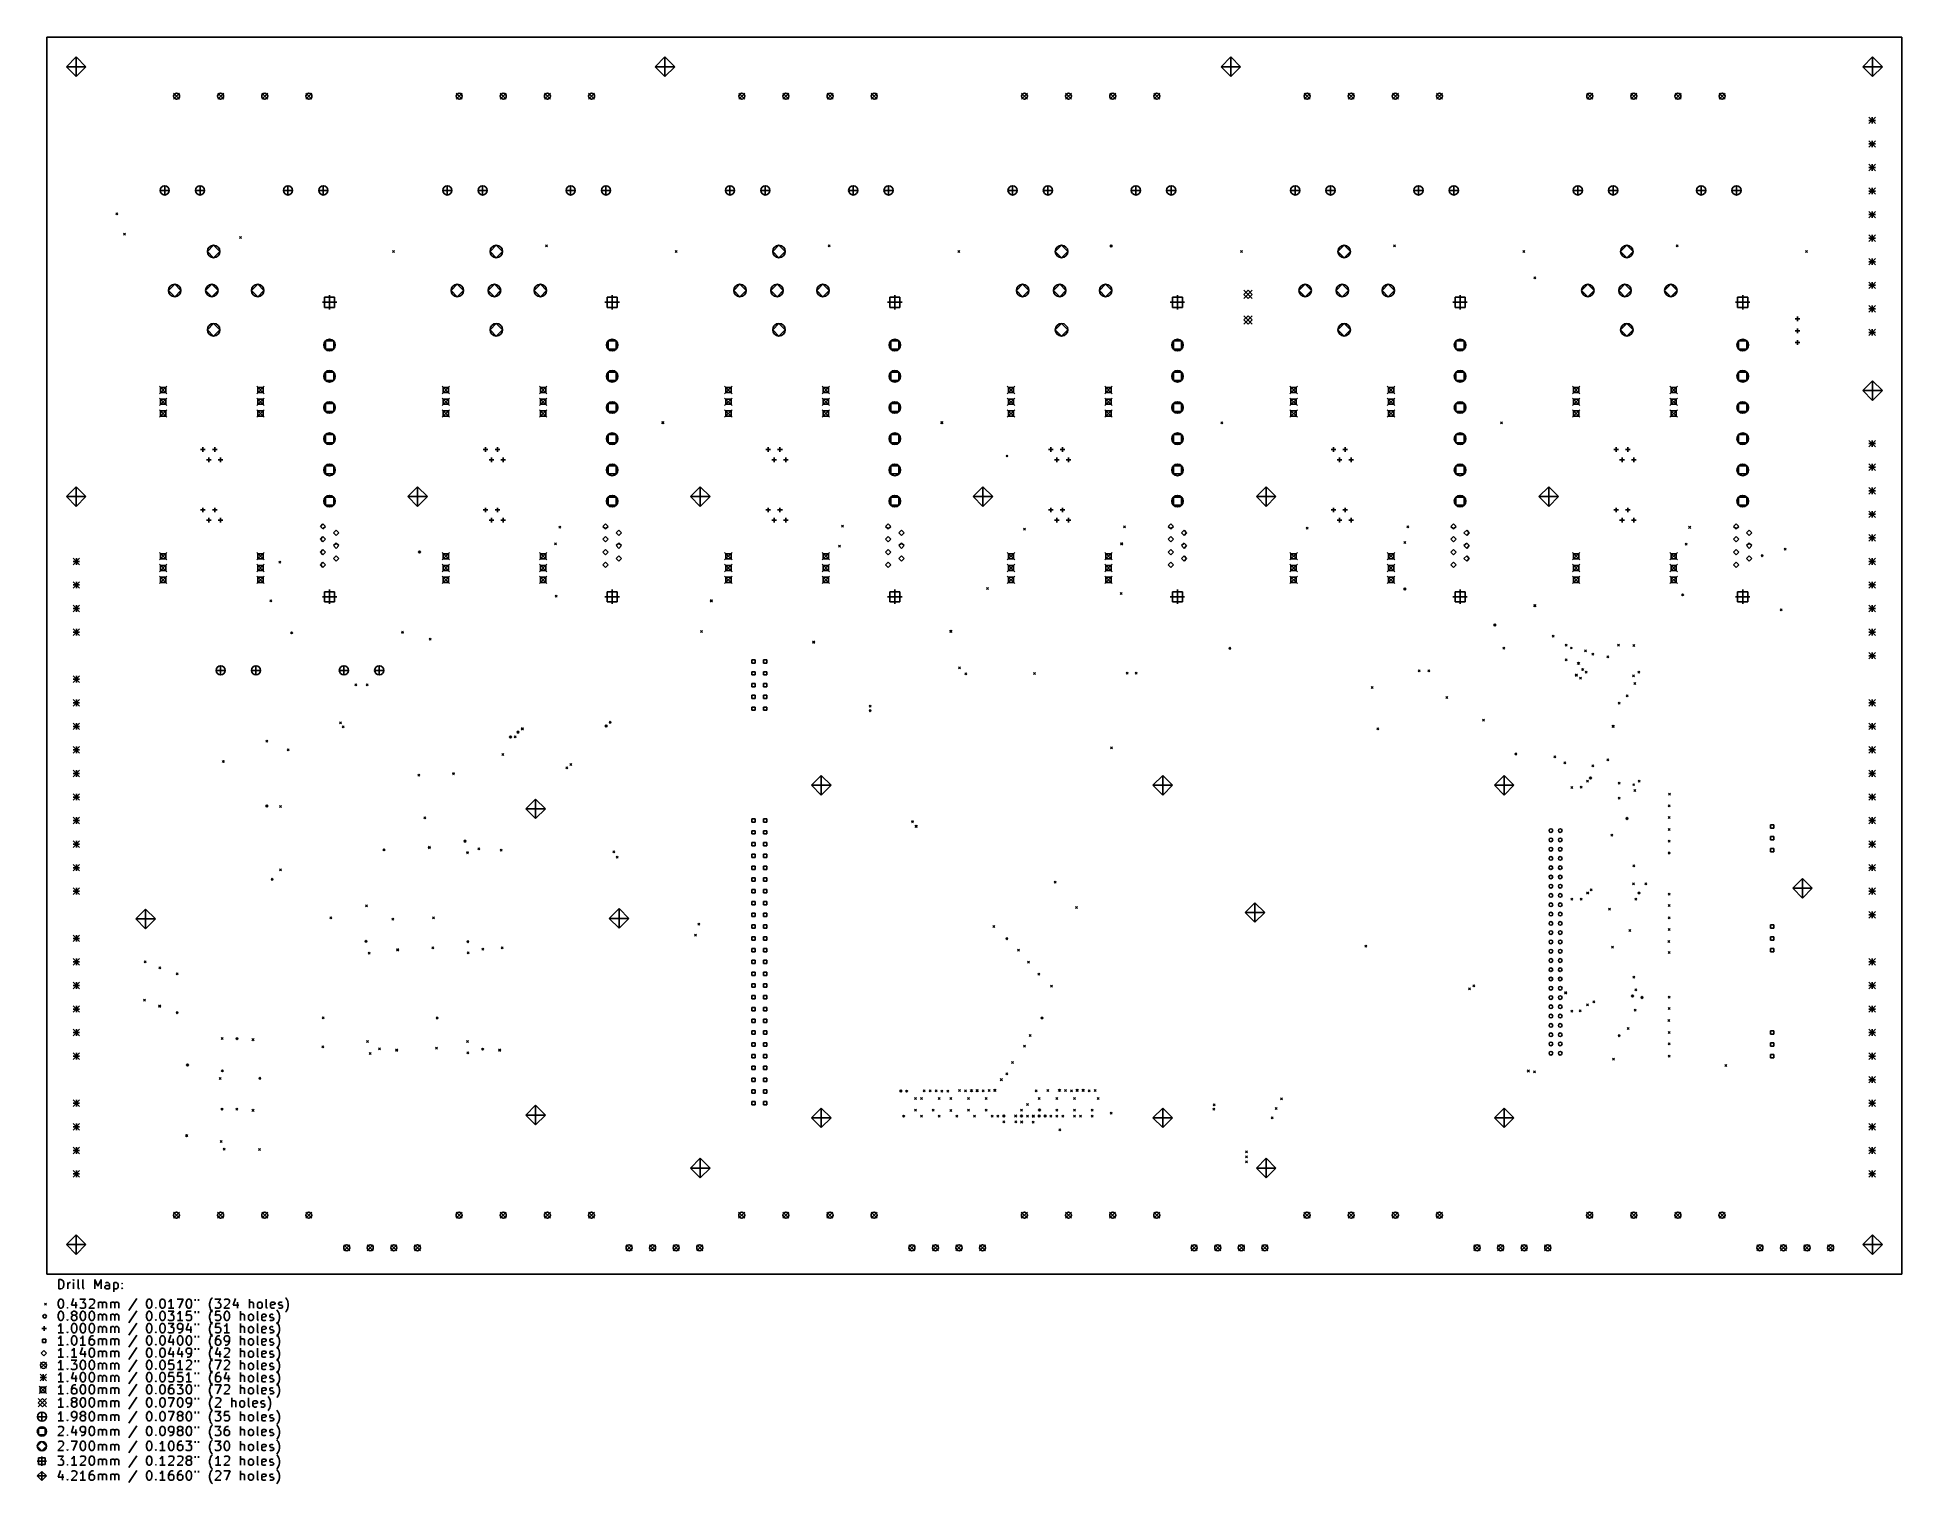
# Model space of a CAD drawing. Extents: x 3 to 18.8, y -15 to -2.7.
import ezdxf

# ---------------------------------------------------------------- set-up
doc = ezdxf.new("R2010")
doc.units = 0
doc.header["$MEASUREMENT"] = 0
doc.layers.add('BLACK', color=7, linetype='CONTINUOUS')

msp = doc.modelspace()

# ---------------------------------------------------------------- linework, layer by layer
at = {"layer": 'BLACK', "linetype": 'CONTINUOUS'}
for p, q in [((18.85, -2.7), (3.1, -2.7)), ((3.1, -13.2), (3.1, -2.7)), ((18.85, -2.7), (18.85, -13.2)), ((3.348, -2.867), (3.265, -2.95)), ((3.265, -2.95), (3.431, -2.95)), ((3.265, -2.95), (3.348, -3.033)), ((3.348, -2.867), (3.348, -3.033)), ((3.431, -2.95), (3.348, -2.867)), ((3.348, -3.033), (3.431, -2.95)), ((8.348, -2.867), (8.265, -2.95)), ((8.265, -2.95), (8.431, -2.95)), ((8.265, -2.95), (8.348, -3.033)), ((8.348, -2.867), (8.348, -3.033)), ((8.431, -2.95), (8.348, -2.867)), ((8.348, -3.033), (8.431, -2.95)), ((13.153, -2.867), (13.07, -2.95)), ((13.07, -2.95), (13.236, -2.95)), ((13.07, -2.95), (13.153, -3.033)), ((13.153, -2.867), (13.153, -3.033)), ((13.236, -2.95), (13.153, -2.867)), ((13.153, -3.033), (13.236, -2.95)), ((18.603, -2.867), (18.52, -2.95)), ((18.52, -2.95), (18.686, -2.95)), ((18.52, -2.95), (18.603, -3.033)), ((18.603, -2.867), (18.603, -3.033)), ((18.686, -2.95), (18.603, -2.867)), ((18.603, -3.033), (18.686, -2.95)), ((4.175, -3.174), (4.226, -3.226)), ((4.226, -3.174), (4.175, -3.226)), ((4.55, -3.174), (4.601, -3.226)), ((4.601, -3.174), (4.55, -3.226)), ((4.925, -3.174), (4.976, -3.226)), ((4.976, -3.174), (4.925, -3.226)), ((5.299, -3.174), (5.351, -3.226)), ((5.351, -3.174), (5.299, -3.226)), ((6.575, -3.174), (6.626, -3.226)), ((6.626, -3.174), (6.575, -3.226)), ((6.95, -3.174), (7.001, -3.226)), ((7.001, -3.174), (6.95, -3.226)), ((7.325, -3.174), (7.376, -3.226)), ((7.376, -3.174), (7.325, -3.226)), ((7.699, -3.174), (7.751, -3.226)), ((7.751, -3.174), (7.699, -3.226)), ((8.975, -3.174), (9.026, -3.226)), ((9.026, -3.174), (8.975, -3.226)), ((9.35, -3.174), (9.401, -3.226)), ((9.401, -3.174), (9.35, -3.226)), ((9.725, -3.174), (9.776, -3.226)), ((9.776, -3.174), (9.725, -3.226)), ((10.099, -3.174), (10.151, -3.226)), ((10.151, -3.174), (10.099, -3.226)), ((11.375, -3.174), (11.426, -3.226)), ((11.426, -3.174), (11.375, -3.226)), ((11.75, -3.174), (11.801, -3.226)), ((11.801, -3.174), (11.75, -3.226)), ((12.125, -3.174), (12.176, -3.226)), ((12.176, -3.174), (12.125, -3.226)), ((12.499, -3.174), (12.551, -3.226)), ((12.551, -3.174), (12.499, -3.226)), ((13.775, -3.174), (13.826, -3.226)), ((13.826, -3.174), (13.775, -3.226)), ((14.15, -3.174), (14.201, -3.226)), ((14.201, -3.174), (14.15, -3.226)), ((14.525, -3.174), (14.576, -3.226)), ((14.576, -3.174), (14.525, -3.226)), ((14.899, -3.174), (14.951, -3.226)), ((14.951, -3.174), (14.899, -3.226)), ((16.175, -3.174), (16.226, -3.226)), ((16.226, -3.174), (16.175, -3.226)), ((16.55, -3.174), (16.601, -3.226)), ((16.601, -3.174), (16.55, -3.226)), ((16.925, -3.174), (16.976, -3.226)), ((16.976, -3.174), (16.925, -3.226)), ((17.299, -3.174), (17.351, -3.226)), ((17.351, -3.174), (17.299, -3.226)), ((18.572, -3.378), (18.628, -3.433)), ((18.628, -3.378), (18.572, -3.433)), ((18.572, -3.405), (18.628, -3.405)), ((18.6, -3.378), (18.6, -3.433)), ((18.572, -3.578), (18.628, -3.633)), ((18.628, -3.578), (18.572, -3.633)), ((18.572, -3.605), (18.628, -3.605)), ((18.6, -3.578), (18.6, -3.633)), ((18.572, -3.778), (18.628, -3.833)), ((18.628, -3.778), (18.572, -3.833)), ((18.6, -3.778), (18.6, -3.833)), ((18.572, -3.805), (18.628, -3.805)), ((4.061, -4), (4.139, -4)), ((4.061, -4), (4.139, -4)), ((4.1, -3.961), (4.1, -4.039)), ((4.1, -3.961), (4.1, -4.039)), ((4.361, -4), (4.439, -4)), ((4.4, -3.961), (4.4, -4.039)), ((5.108, -4), (5.186, -4)), ((5.147, -3.961), (5.147, -4.039)), ((5.408, -4), (5.486, -4)), ((5.447, -3.961), (5.447, -4.039)), ((6.461, -4), (6.539, -4)), ((6.461, -4), (6.539, -4)), ((6.5, -3.961), (6.5, -4.039)), ((6.5, -3.961), (6.5, -4.039)), ((6.761, -4), (6.839, -4)), ((6.8, -3.961), (6.8, -4.039)), ((7.508, -4), (7.586, -4)), ((7.547, -3.961), (7.547, -4.039)), ((7.808, -4), (7.886, -4)), ((7.847, -3.961), (7.847, -4.039)), ((8.861, -4), (8.939, -4)), ((8.861, -4), (8.939, -4)), ((8.9, -3.961), (8.9, -4.039)), ((8.9, -3.961), (8.9, -4.039)), ((9.161, -4), (9.239, -4)), ((9.2, -3.961), (9.2, -4.039)), ((9.908, -4), (9.986, -4)), ((9.947, -3.961), (9.947, -4.039)), ((10.208, -4), (10.286, -4)), ((10.247, -3.961), (10.247, -4.039)), ((11.261, -4), (11.339, -4)), ((11.261, -4), (11.339, -4)), ((11.3, -3.961), (11.3, -4.039)), ((11.3, -3.961), (11.3, -4.039)), ((11.561, -4), (11.639, -4)), ((11.6, -3.961), (11.6, -4.039)), ((12.308, -4), (12.386, -4)), ((12.347, -3.961), (12.347, -4.039)), ((12.608, -4), (12.686, -4)), ((12.647, -3.961), (12.647, -4.039)), ((13.661, -4), (13.739, -4)), ((13.661, -4), (13.739, -4)), ((13.7, -3.961), (13.7, -4.039)), ((13.7, -3.961), (13.7, -4.039)), ((13.961, -4), (14.039, -4)), ((14, -3.961), (14, -4.039)), ((14.708, -4), (14.786, -4)), ((14.747, -3.961), (14.747, -4.039)), ((15.008, -4), (15.086, -4)), ((15.047, -3.961), (15.047, -4.039)), ((16.061, -4), (16.139, -4)), ((16.061, -4), (16.139, -4)), ((16.1, -3.961), (16.1, -4.039)), ((16.1, -3.961), (16.1, -4.039)), ((16.361, -4), (16.439, -4)), ((16.4, -3.961), (16.4, -4.039)), ((17.108, -4), (17.186, -4)), ((17.147, -3.961), (17.147, -4.039)), ((17.408, -4), (17.486, -4)), ((17.447, -3.961), (17.447, -4.039)), ((18.572, -3.978), (18.628, -4.033)), ((18.628, -3.978), (18.572, -4.033)), ((18.572, -4.005), (18.628, -4.005)), ((18.6, -3.978), (18.6, -4.033)), ((3.684, -4.191), (3.701, -4.208)), ((3.701, -4.191), (3.684, -4.208)), ((18.572, -4.178), (18.628, -4.233)), ((18.628, -4.178), (18.572, -4.233)), ((18.572, -4.205), (18.628, -4.205)), ((18.6, -4.178), (18.6, -4.233)), ((3.749, -4.364), (3.766, -4.381)), ((3.766, -4.364), (3.749, -4.381)), ((4.736, -4.391), (4.752, -4.409)), ((4.752, -4.391), (4.736, -4.409)), ((18.572, -4.378), (18.628, -4.433)), ((18.628, -4.378), (18.572, -4.433)), ((18.572, -4.405), (18.628, -4.405)), ((18.6, -4.378), (18.6, -4.433)), ((4.516, -4.465), (4.463, -4.518)), ((4.463, -4.518), (4.516, -4.571)), ((4.569, -4.518), (4.516, -4.465)), ((4.516, -4.571), (4.569, -4.518)), ((6.034, -4.51), (6.051, -4.526)), ((6.051, -4.51), (6.034, -4.526)), ((6.916, -4.465), (6.863, -4.518)), ((6.863, -4.518), (6.916, -4.571)), ((6.969, -4.518), (6.916, -4.465)), ((6.916, -4.571), (6.969, -4.518)), ((7.335, -4.462), (7.351, -4.478)), ((7.351, -4.462), (7.335, -4.478)), ((8.434, -4.51), (8.451, -4.527)), ((8.451, -4.51), (8.434, -4.527)), ((9.316, -4.465), (9.263, -4.518)), ((9.263, -4.518), (9.316, -4.571)), ((9.369, -4.518), (9.316, -4.465)), ((9.316, -4.571), (9.369, -4.518)), ((9.735, -4.462), (9.752, -4.478)), ((9.752, -4.462), (9.735, -4.478)), ((10.834, -4.51), (10.851, -4.527)), ((10.851, -4.51), (10.834, -4.527)), ((11.716, -4.465), (11.663, -4.518)), ((11.663, -4.518), (11.716, -4.571)), ((11.769, -4.518), (11.716, -4.465)), ((11.716, -4.571), (11.769, -4.518)), ((12.128, -4.463), (12.146, -4.481)), ((12.146, -4.463), (12.128, -4.481)), ((13.234, -4.511), (13.251, -4.528)), ((13.251, -4.511), (13.234, -4.528)), ((14.116, -4.465), (14.063, -4.518)), ((14.063, -4.518), (14.116, -4.571)), ((14.169, -4.518), (14.116, -4.465)), ((14.116, -4.571), (14.169, -4.518)), ((14.534, -4.462), (14.551, -4.478)), ((14.551, -4.462), (14.534, -4.478)), ((15.634, -4.51), (15.651, -4.526)), ((15.651, -4.51), (15.634, -4.526)), ((16.516, -4.465), (16.463, -4.518)), ((16.463, -4.518), (16.516, -4.571)), ((16.569, -4.518), (16.516, -4.465)), ((16.516, -4.571), (16.569, -4.518)), ((16.934, -4.462), (16.951, -4.478)), ((16.951, -4.462), (16.934, -4.478)), ((18.034, -4.511), (18.051, -4.528)), ((18.051, -4.511), (18.034, -4.528)), ((18.572, -4.578), (18.628, -4.633)), ((18.628, -4.578), (18.572, -4.633)), ((18.6, -4.578), (18.6, -4.633)), ((15.726, -4.734), (15.742, -4.752)), ((15.742, -4.734), (15.726, -4.752)), ((18.572, -4.605), (18.628, -4.605)), ((4.185, -4.797), (4.132, -4.85)), ((4.132, -4.85), (4.185, -4.903)), ((4.238, -4.85), (4.185, -4.797)), ((4.185, -4.903), (4.238, -4.85)), ((4.5, -4.797), (4.447, -4.85)), ((4.447, -4.85), (4.5, -4.903)), ((4.553, -4.85), (4.5, -4.797)), ((4.5, -4.903), (4.553, -4.85)), ((4.89, -4.797), (4.837, -4.85)), ((4.837, -4.85), (4.89, -4.903)), ((4.943, -4.85), (4.89, -4.797)), ((4.89, -4.903), (4.943, -4.85)), ((5.543, -4.907), (5.457, -4.907)), ((5.457, -4.907), (5.457, -4.993)), ((5.5, -4.889), (5.5, -5.011)), ((5.543, -4.993), (5.543, -4.907)), ((6.585, -4.797), (6.532, -4.85)), ((6.532, -4.85), (6.585, -4.903)), ((6.638, -4.85), (6.585, -4.797)), ((6.585, -4.903), (6.638, -4.85)), ((6.9, -4.797), (6.847, -4.85)), ((6.847, -4.85), (6.9, -4.903)), ((6.953, -4.85), (6.9, -4.797)), ((6.9, -4.903), (6.953, -4.85)), ((7.29, -4.797), (7.237, -4.85)), ((7.237, -4.85), (7.29, -4.903)), ((7.343, -4.85), (7.29, -4.797)), ((7.29, -4.903), (7.343, -4.85)), ((7.943, -4.907), (7.857, -4.907)), ((7.857, -4.907), (7.857, -4.993)), ((7.9, -4.889), (7.9, -5.011)), ((7.943, -4.993), (7.943, -4.907)), ((8.985, -4.797), (8.932, -4.85)), ((8.932, -4.85), (8.985, -4.903)), ((9.038, -4.85), (8.985, -4.797)), ((8.985, -4.903), (9.038, -4.85)), ((9.3, -4.797), (9.247, -4.85)), ((9.247, -4.85), (9.3, -4.903)), ((9.353, -4.85), (9.3, -4.797)), ((9.3, -4.903), (9.353, -4.85)), ((9.69, -4.797), (9.637, -4.85)), ((9.637, -4.85), (9.69, -4.903)), ((9.743, -4.85), (9.69, -4.797)), ((9.69, -4.903), (9.743, -4.85)), ((10.343, -4.907), (10.257, -4.907)), ((10.257, -4.907), (10.257, -4.993)), ((10.3, -4.889), (10.3, -5.011)), ((10.343, -4.993), (10.343, -4.907)), ((11.385, -4.797), (11.332, -4.85)), ((11.332, -4.85), (11.385, -4.903)), ((11.438, -4.85), (11.385, -4.797)), ((11.385, -4.903), (11.438, -4.85)), ((11.7, -4.797), (11.647, -4.85)), ((11.647, -4.85), (11.7, -4.903)), ((11.753, -4.85), (11.7, -4.797)), ((11.7, -4.903), (11.753, -4.85)), ((12.09, -4.797), (12.037, -4.85)), ((12.037, -4.85), (12.09, -4.903)), ((12.143, -4.85), (12.09, -4.797)), ((12.09, -4.903), (12.143, -4.85)), ((12.743, -4.907), (12.657, -4.907)), ((12.657, -4.907), (12.657, -4.993)), ((12.7, -4.889), (12.7, -5.011)), ((12.743, -4.993), (12.743, -4.907)), ((13.265, -4.848), (13.335, -4.919)), ((13.335, -4.848), (13.265, -4.919)), ((13.3, -4.848), (13.265, -4.883)), ((13.265, -4.883), (13.3, -4.919)), ((13.335, -4.883), (13.3, -4.848)), ((13.3, -4.919), (13.335, -4.883)), ((13.785, -4.797), (13.732, -4.85)), ((13.732, -4.85), (13.785, -4.903)), ((13.838, -4.85), (13.785, -4.797)), ((13.785, -4.903), (13.838, -4.85)), ((14.1, -4.797), (14.047, -4.85)), ((14.047, -4.85), (14.1, -4.903)), ((14.153, -4.85), (14.1, -4.797)), ((14.1, -4.903), (14.153, -4.85)), ((14.49, -4.797), (14.437, -4.85)), ((14.437, -4.85), (14.49, -4.903)), ((14.543, -4.85), (14.49, -4.797)), ((14.49, -4.903), (14.543, -4.85)), ((15.143, -4.907), (15.057, -4.907)), ((15.057, -4.907), (15.057, -4.993)), ((15.1, -4.889), (15.1, -5.011)), ((15.143, -4.993), (15.143, -4.907)), ((16.185, -4.797), (16.132, -4.85)), ((16.132, -4.85), (16.185, -4.903)), ((16.238, -4.85), (16.185, -4.797)), ((16.185, -4.903), (16.238, -4.85)), ((16.5, -4.797), (16.447, -4.85)), ((16.447, -4.85), (16.5, -4.903)), ((16.553, -4.85), (16.5, -4.797)), ((16.5, -4.903), (16.553, -4.85)), ((16.89, -4.797), (16.837, -4.85)), ((16.837, -4.85), (16.89, -4.903)), ((16.943, -4.85), (16.89, -4.797)), ((16.89, -4.903), (16.943, -4.85)), ((17.543, -4.907), (17.457, -4.907)), ((17.457, -4.907), (17.457, -4.993)), ((17.5, -4.889), (17.5, -5.011)), ((17.543, -4.993), (17.543, -4.907)), ((18.572, -4.778), (18.628, -4.833)), ((18.628, -4.778), (18.572, -4.833)), ((18.572, -4.805), (18.628, -4.805)), ((18.6, -4.778), (18.6, -4.833)), ((5.439, -4.95), (5.561, -4.95)), ((5.457, -4.993), (5.543, -4.993)), ((7.839, -4.95), (7.961, -4.95)), ((7.857, -4.993), (7.943, -4.993)), ((10.239, -4.95), (10.361, -4.95)), ((10.257, -4.993), (10.343, -4.993)), ((12.639, -4.95), (12.761, -4.95)), ((12.657, -4.993), (12.743, -4.993)), ((13.265, -5.065), (13.335, -5.135)), ((13.335, -5.065), (13.265, -5.135)), ((13.3, -5.065), (13.265, -5.1)), ((13.335, -5.1), (13.3, -5.065)), ((15.039, -4.95), (15.161, -4.95)), ((15.057, -4.993), (15.143, -4.993)), ((17.439, -4.95), (17.561, -4.95)), ((17.457, -4.993), (17.543, -4.993)), ((18.572, -4.978), (18.628, -5.033)), ((18.628, -4.978), (18.572, -5.033)), ((18.572, -5.005), (18.628, -5.005)), ((18.6, -4.978), (18.6, -5.033)), ((4.516, -5.13), (4.463, -5.183)), ((4.463, -5.183), (4.516, -5.236)), ((4.569, -5.183), (4.516, -5.13)), ((4.516, -5.236), (4.569, -5.183)), ((6.916, -5.13), (6.863, -5.183)), ((6.863, -5.183), (6.916, -5.236)), ((6.969, -5.183), (6.916, -5.13)), ((6.916, -5.236), (6.969, -5.183)), ((9.316, -5.13), (9.263, -5.183)), ((9.263, -5.183), (9.316, -5.236)), ((9.369, -5.183), (9.316, -5.13)), ((9.316, -5.236), (9.369, -5.183)), ((11.716, -5.13), (11.663, -5.183)), ((11.663, -5.183), (11.716, -5.236)), ((11.769, -5.183), (11.716, -5.13)), ((11.716, -5.236), (11.769, -5.183)), ((13.265, -5.1), (13.3, -5.135)), ((13.3, -5.135), (13.335, -5.1)), ((14.116, -5.13), (14.063, -5.183)), ((14.063, -5.183), (14.116, -5.236)), ((14.169, -5.183), (14.116, -5.13)), ((14.116, -5.236), (14.169, -5.183)), ((16.516, -5.13), (16.463, -5.183)), ((16.463, -5.183), (16.516, -5.236)), ((16.569, -5.183), (16.516, -5.13)), ((16.516, -5.236), (16.569, -5.183)), ((17.945, -5.091), (17.984, -5.091)), ((17.945, -5.191), (17.984, -5.191)), ((17.964, -5.071), (17.964, -5.111)), ((17.964, -5.171), (17.964, -5.211)), ((18.572, -5.178), (18.628, -5.233)), ((18.628, -5.178), (18.572, -5.233)), ((18.572, -5.205), (18.628, -5.205)), ((18.6, -5.178), (18.6, -5.233)), ((5.535, -5.278), (5.465, -5.278)), ((5.465, -5.278), (5.465, -5.348)), ((5.465, -5.348), (5.535, -5.348)), ((5.535, -5.348), (5.535, -5.278)), ((7.935, -5.278), (7.865, -5.278)), ((7.865, -5.278), (7.865, -5.348)), ((7.865, -5.348), (7.935, -5.348)), ((7.935, -5.348), (7.935, -5.278)), ((10.335, -5.278), (10.265, -5.278)), ((10.265, -5.278), (10.265, -5.348)), ((10.265, -5.348), (10.335, -5.348)), ((10.335, -5.348), (10.335, -5.278)), ((12.735, -5.278), (12.665, -5.278)), ((12.665, -5.278), (12.665, -5.348)), ((12.665, -5.348), (12.735, -5.348)), ((12.735, -5.348), (12.735, -5.278)), ((15.135, -5.278), (15.065, -5.278)), ((15.065, -5.278), (15.065, -5.348)), ((15.065, -5.348), (15.135, -5.348)), ((15.135, -5.348), (15.135, -5.278)), ((17.535, -5.278), (17.465, -5.278)), ((17.465, -5.278), (17.465, -5.348)), ((17.465, -5.348), (17.535, -5.348)), ((17.535, -5.348), (17.535, -5.278)), ((17.945, -5.291), (17.984, -5.291)), ((17.964, -5.271), (17.964, -5.311)), ((4.055, -5.663), (4.118, -5.726)), ((4.118, -5.663), (4.055, -5.726)), ((4.109, -5.672), (4.064, -5.672)), ((4.064, -5.672), (4.064, -5.716)), ((4.109, -5.716), (4.109, -5.672)), ((4.882, -5.663), (4.945, -5.726)), ((4.945, -5.663), (4.882, -5.726)), ((4.936, -5.672), (4.891, -5.672)), ((4.891, -5.672), (4.891, -5.716)), ((4.936, -5.716), (4.936, -5.672)), ((5.535, -5.543), (5.465, -5.543)), ((5.465, -5.543), (5.465, -5.613)), ((5.465, -5.613), (5.535, -5.613)), ((5.535, -5.613), (5.535, -5.543)), ((6.455, -5.663), (6.518, -5.726)), ((6.518, -5.663), (6.455, -5.726)), ((6.509, -5.672), (6.464, -5.672)), ((6.464, -5.672), (6.464, -5.716)), ((6.509, -5.716), (6.509, -5.672)), ((7.282, -5.663), (7.345, -5.726)), ((7.345, -5.663), (7.282, -5.726)), ((7.336, -5.672), (7.291, -5.672)), ((7.291, -5.672), (7.291, -5.716)), ((7.336, -5.716), (7.336, -5.672)), ((7.935, -5.543), (7.865, -5.543)), ((7.865, -5.543), (7.865, -5.613)), ((7.865, -5.613), (7.935, -5.613)), ((7.935, -5.613), (7.935, -5.543)), ((8.855, -5.663), (8.918, -5.726)), ((8.918, -5.663), (8.855, -5.726)), ((8.909, -5.672), (8.864, -5.672)), ((8.864, -5.672), (8.864, -5.716)), ((8.909, -5.716), (8.909, -5.672)), ((9.682, -5.663), (9.745, -5.726)), ((9.745, -5.663), (9.682, -5.726)), ((9.736, -5.672), (9.691, -5.672)), ((9.691, -5.672), (9.691, -5.716)), ((9.736, -5.716), (9.736, -5.672)), ((10.335, -5.543), (10.265, -5.543)), ((10.265, -5.543), (10.265, -5.613)), ((10.265, -5.613), (10.335, -5.613)), ((10.335, -5.613), (10.335, -5.543)), ((11.255, -5.663), (11.318, -5.726)), ((11.318, -5.663), (11.255, -5.726)), ((11.309, -5.672), (11.264, -5.672)), ((11.264, -5.672), (11.264, -5.716)), ((11.309, -5.716), (11.309, -5.672)), ((12.082, -5.663), (12.145, -5.726)), ((12.145, -5.663), (12.082, -5.726)), ((12.136, -5.672), (12.091, -5.672)), ((12.091, -5.672), (12.091, -5.716)), ((12.136, -5.716), (12.136, -5.672)), ((12.735, -5.543), (12.665, -5.543)), ((12.665, -5.543), (12.665, -5.613)), ((12.665, -5.613), (12.735, -5.613)), ((12.735, -5.613), (12.735, -5.543)), ((13.655, -5.663), (13.718, -5.726)), ((13.718, -5.663), (13.655, -5.726)), ((13.709, -5.672), (13.664, -5.672)), ((13.664, -5.672), (13.664, -5.716)), ((13.709, -5.716), (13.709, -5.672)), ((14.482, -5.663), (14.545, -5.726)), ((14.545, -5.663), (14.482, -5.726)), ((14.536, -5.672), (14.491, -5.672)), ((14.491, -5.672), (14.491, -5.716)), ((14.536, -5.716), (14.536, -5.672)), ((15.135, -5.543), (15.065, -5.543)), ((15.065, -5.543), (15.065, -5.613)), ((15.065, -5.613), (15.135, -5.613)), ((15.135, -5.613), (15.135, -5.543)), ((16.055, -5.663), (16.118, -5.726)), ((16.118, -5.663), (16.055, -5.726)), ((16.109, -5.672), (16.064, -5.672)), ((16.064, -5.672), (16.064, -5.716)), ((16.109, -5.716), (16.109, -5.672)), ((16.882, -5.663), (16.945, -5.726)), ((16.945, -5.663), (16.882, -5.726)), ((16.936, -5.672), (16.891, -5.672)), ((16.891, -5.672), (16.891, -5.716)), ((16.936, -5.716), (16.936, -5.672)), ((17.535, -5.543), (17.465, -5.543)), ((17.465, -5.543), (17.465, -5.613)), ((17.465, -5.613), (17.535, -5.613)), ((17.535, -5.613), (17.535, -5.543)), ((18.603, -5.617), (18.52, -5.7)), ((18.603, -5.617), (18.603, -5.783)), ((18.686, -5.7), (18.603, -5.617)), ((4.055, -5.763), (4.118, -5.826)), ((4.118, -5.763), (4.055, -5.826)), ((4.064, -5.716), (4.109, -5.716)), ((4.109, -5.772), (4.064, -5.772)), ((4.064, -5.772), (4.064, -5.816)), ((4.064, -5.816), (4.109, -5.816)), ((4.109, -5.816), (4.109, -5.772)), ((4.882, -5.763), (4.945, -5.826)), ((4.945, -5.763), (4.882, -5.826)), ((4.891, -5.716), (4.936, -5.716)), ((4.936, -5.772), (4.891, -5.772)), ((4.891, -5.772), (4.891, -5.816)), ((4.891, -5.816), (4.936, -5.816)), ((4.936, -5.816), (4.936, -5.772)), ((5.535, -5.808), (5.465, -5.808)), ((5.465, -5.808), (5.465, -5.878)), ((5.535, -5.878), (5.535, -5.808)), ((6.455, -5.763), (6.518, -5.826)), ((6.518, -5.763), (6.455, -5.826)), ((6.464, -5.716), (6.509, -5.716)), ((6.509, -5.772), (6.464, -5.772)), ((6.464, -5.772), (6.464, -5.816)), ((6.464, -5.816), (6.509, -5.816)), ((6.509, -5.816), (6.509, -5.772)), ((7.282, -5.763), (7.345, -5.826)), ((7.345, -5.763), (7.282, -5.826)), ((7.291, -5.716), (7.336, -5.716)), ((7.336, -5.772), (7.291, -5.772)), ((7.291, -5.772), (7.291, -5.816)), ((7.291, -5.816), (7.336, -5.816)), ((7.336, -5.816), (7.336, -5.772)), ((7.935, -5.808), (7.865, -5.808)), ((7.865, -5.808), (7.865, -5.878)), ((7.935, -5.878), (7.935, -5.808)), ((8.855, -5.763), (8.918, -5.826)), ((8.918, -5.763), (8.855, -5.826)), ((8.864, -5.716), (8.909, -5.716)), ((8.909, -5.772), (8.864, -5.772)), ((8.864, -5.772), (8.864, -5.816)), ((8.864, -5.816), (8.909, -5.816)), ((8.909, -5.816), (8.909, -5.772)), ((9.682, -5.763), (9.745, -5.826)), ((9.745, -5.763), (9.682, -5.826)), ((9.691, -5.716), (9.736, -5.716)), ((9.736, -5.772), (9.691, -5.772)), ((9.691, -5.772), (9.691, -5.816)), ((9.691, -5.816), (9.736, -5.816)), ((9.736, -5.816), (9.736, -5.772)), ((10.335, -5.808), (10.265, -5.808)), ((10.265, -5.808), (10.265, -5.878)), ((10.335, -5.878), (10.335, -5.808)), ((11.255, -5.763), (11.318, -5.826)), ((11.318, -5.763), (11.255, -5.826)), ((11.264, -5.716), (11.309, -5.716)), ((11.309, -5.772), (11.264, -5.772)), ((11.264, -5.772), (11.264, -5.816)), ((11.264, -5.816), (11.309, -5.816)), ((11.309, -5.816), (11.309, -5.772)), ((12.082, -5.763), (12.145, -5.826)), ((12.145, -5.763), (12.082, -5.826)), ((12.091, -5.716), (12.136, -5.716)), ((12.136, -5.772), (12.091, -5.772)), ((12.091, -5.772), (12.091, -5.816)), ((12.091, -5.816), (12.136, -5.816)), ((12.136, -5.816), (12.136, -5.772)), ((12.735, -5.808), (12.665, -5.808)), ((12.665, -5.808), (12.665, -5.878)), ((12.735, -5.878), (12.735, -5.808)), ((13.655, -5.763), (13.718, -5.826)), ((13.718, -5.763), (13.655, -5.826)), ((13.664, -5.716), (13.709, -5.716)), ((13.709, -5.772), (13.664, -5.772)), ((13.664, -5.772), (13.664, -5.816)), ((13.664, -5.816), (13.709, -5.816)), ((13.709, -5.816), (13.709, -5.772)), ((14.482, -5.763), (14.545, -5.826)), ((14.545, -5.763), (14.482, -5.826)), ((14.491, -5.716), (14.536, -5.716)), ((14.536, -5.772), (14.491, -5.772)), ((14.491, -5.772), (14.491, -5.816)), ((14.491, -5.816), (14.536, -5.816)), ((14.536, -5.816), (14.536, -5.772)), ((15.135, -5.808), (15.065, -5.808)), ((15.065, -5.808), (15.065, -5.878)), ((15.135, -5.878), (15.135, -5.808)), ((16.055, -5.763), (16.118, -5.826)), ((16.118, -5.763), (16.055, -5.826)), ((16.064, -5.716), (16.109, -5.716)), ((16.109, -5.772), (16.064, -5.772)), ((16.064, -5.772), (16.064, -5.816)), ((16.064, -5.816), (16.109, -5.816)), ((16.109, -5.816), (16.109, -5.772)), ((16.882, -5.763), (16.945, -5.826)), ((16.945, -5.763), (16.882, -5.826)), ((16.891, -5.716), (16.936, -5.716)), ((16.936, -5.772), (16.891, -5.772)), ((16.891, -5.772), (16.891, -5.816)), ((16.891, -5.816), (16.936, -5.816)), ((16.936, -5.816), (16.936, -5.772)), ((17.535, -5.808), (17.465, -5.808)), ((17.465, -5.808), (17.465, -5.878)), ((17.535, -5.878), (17.535, -5.808)), ((18.52, -5.7), (18.686, -5.7)), ((18.52, -5.7), (18.603, -5.783)), ((18.603, -5.783), (18.686, -5.7)), ((4.055, -5.863), (4.118, -5.926)), ((4.118, -5.863), (4.055, -5.926)), ((4.109, -5.872), (4.064, -5.872)), ((4.064, -5.872), (4.064, -5.916)), ((4.064, -5.916), (4.109, -5.916)), ((4.109, -5.916), (4.109, -5.872)), ((4.882, -5.863), (4.945, -5.926)), ((4.945, -5.863), (4.882, -5.926)), ((4.936, -5.872), (4.891, -5.872)), ((4.891, -5.872), (4.891, -5.916)), ((4.891, -5.916), (4.936, -5.916)), ((4.936, -5.916), (4.936, -5.872)), ((5.465, -5.878), (5.535, -5.878)), ((6.455, -5.863), (6.518, -5.926)), ((6.518, -5.863), (6.455, -5.926)), ((6.509, -5.872), (6.464, -5.872)), ((6.464, -5.872), (6.464, -5.916)), ((6.464, -5.916), (6.509, -5.916)), ((6.509, -5.916), (6.509, -5.872)), ((7.282, -5.863), (7.345, -5.926)), ((7.345, -5.863), (7.282, -5.926)), ((7.336, -5.872), (7.291, -5.872)), ((7.291, -5.872), (7.291, -5.916)), ((7.291, -5.916), (7.336, -5.916)), ((7.336, -5.916), (7.336, -5.872)), ((7.865, -5.878), (7.935, -5.878)), ((8.322, -5.963), (8.339, -5.981)), ((8.339, -5.963), (8.322, -5.981)), ((8.855, -5.863), (8.918, -5.926)), ((8.918, -5.863), (8.855, -5.926)), ((8.909, -5.872), (8.864, -5.872)), ((8.864, -5.872), (8.864, -5.916)), ((8.864, -5.916), (8.909, -5.916)), ((8.909, -5.916), (8.909, -5.872)), ((9.682, -5.863), (9.745, -5.926)), ((9.745, -5.863), (9.682, -5.926)), ((9.736, -5.872), (9.691, -5.872)), ((9.691, -5.872), (9.691, -5.916)), ((9.691, -5.916), (9.736, -5.916)), ((9.736, -5.916), (9.736, -5.872)), ((10.265, -5.878), (10.335, -5.878)), ((10.691, -5.963), (10.707, -5.981)), ((10.707, -5.963), (10.691, -5.981)), ((11.255, -5.863), (11.318, -5.926)), ((11.318, -5.863), (11.255, -5.926)), ((11.309, -5.872), (11.264, -5.872)), ((11.264, -5.872), (11.264, -5.916)), ((11.264, -5.916), (11.309, -5.916)), ((11.309, -5.916), (11.309, -5.872)), ((12.082, -5.863), (12.145, -5.926)), ((12.145, -5.863), (12.082, -5.926)), ((12.136, -5.872), (12.091, -5.872)), ((12.091, -5.872), (12.091, -5.916)), ((12.091, -5.916), (12.136, -5.916)), ((12.136, -5.916), (12.136, -5.872)), ((12.665, -5.878), (12.735, -5.878)), ((13.069, -5.965), (13.085, -5.982)), ((13.085, -5.965), (13.069, -5.982)), ((13.655, -5.863), (13.718, -5.926)), ((13.718, -5.863), (13.655, -5.926)), ((13.709, -5.872), (13.664, -5.872)), ((13.664, -5.872), (13.664, -5.916)), ((13.664, -5.916), (13.709, -5.916)), ((13.709, -5.916), (13.709, -5.872)), ((14.482, -5.863), (14.545, -5.926)), ((14.545, -5.863), (14.482, -5.926)), ((14.536, -5.872), (14.491, -5.872)), ((14.491, -5.872), (14.491, -5.916)), ((14.491, -5.916), (14.536, -5.916)), ((14.536, -5.916), (14.536, -5.872)), ((15.065, -5.878), (15.135, -5.878)), ((15.442, -5.965), (15.46, -5.981)), ((15.46, -5.965), (15.442, -5.981)), ((16.055, -5.863), (16.118, -5.926)), ((16.118, -5.863), (16.055, -5.926)), ((16.109, -5.872), (16.064, -5.872)), ((16.064, -5.872), (16.064, -5.916)), ((16.064, -5.916), (16.109, -5.916)), ((16.109, -5.916), (16.109, -5.872)), ((16.882, -5.863), (16.945, -5.926)), ((16.945, -5.863), (16.882, -5.926)), ((16.936, -5.872), (16.891, -5.872)), ((16.891, -5.872), (16.891, -5.916)), ((16.891, -5.916), (16.936, -5.916)), ((16.936, -5.916), (16.936, -5.872)), ((17.465, -5.878), (17.535, -5.878)), ((5.535, -6.073), (5.465, -6.073)), ((5.465, -6.073), (5.465, -6.143)), ((5.465, -6.143), (5.535, -6.143)), ((5.535, -6.143), (5.535, -6.073)), ((7.935, -6.073), (7.865, -6.073)), ((7.865, -6.073), (7.865, -6.143)), ((7.865, -6.143), (7.935, -6.143)), ((7.935, -6.143), (7.935, -6.073)), ((10.335, -6.073), (10.265, -6.073)), ((10.265, -6.073), (10.265, -6.143)), ((10.265, -6.143), (10.335, -6.143)), ((10.335, -6.143), (10.335, -6.073)), ((12.735, -6.073), (12.665, -6.073)), ((12.665, -6.073), (12.665, -6.143)), ((12.665, -6.143), (12.735, -6.143)), ((12.735, -6.143), (12.735, -6.073)), ((15.135, -6.073), (15.065, -6.073)), ((15.065, -6.073), (15.065, -6.143)), ((15.065, -6.143), (15.135, -6.143)), ((15.135, -6.143), (15.135, -6.073)), ((17.535, -6.073), (17.465, -6.073)), ((17.465, -6.073), (17.465, -6.143)), ((17.465, -6.143), (17.535, -6.143)), ((17.535, -6.143), (17.535, -6.073)), ((18.572, -6.122), (18.628, -6.178)), ((18.628, -6.122), (18.572, -6.178)), ((18.572, -6.15), (18.628, -6.15)), ((18.6, -6.122), (18.6, -6.178)), ((4.405, -6.2), (4.445, -6.2)), ((4.425, -6.18), (4.425, -6.22)), ((4.455, -6.287), (4.495, -6.287)), ((4.475, -6.267), (4.475, -6.306)), ((4.505, -6.2), (4.545, -6.2)), ((4.525, -6.18), (4.525, -6.22)), ((4.555, -6.287), (4.595, -6.287)), ((4.575, -6.267), (4.575, -6.306)), ((6.805, -6.2), (6.845, -6.2)), ((6.825, -6.18), (6.825, -6.22)), ((6.855, -6.287), (6.895, -6.287)), ((6.875, -6.267), (6.875, -6.306)), ((6.905, -6.2), (6.945, -6.2)), ((6.925, -6.18), (6.925, -6.22)), ((6.955, -6.287), (6.995, -6.287)), ((6.975, -6.267), (6.975, -6.306)), ((9.205, -6.2), (9.245, -6.2)), ((9.225, -6.18), (9.225, -6.22)), ((9.255, -6.287), (9.295, -6.287)), ((9.275, -6.267), (9.275, -6.306)), ((9.305, -6.2), (9.345, -6.2)), ((9.325, -6.18), (9.325, -6.22)), ((9.355, -6.287), (9.395, -6.287)), ((9.375, -6.267), (9.375, -6.306)), ((11.245, -6.247), (11.261, -6.263)), ((11.261, -6.247), (11.245, -6.263)), ((11.605, -6.2), (11.645, -6.2)), ((11.625, -6.18), (11.625, -6.22)), ((11.655, -6.287), (11.695, -6.287)), ((11.675, -6.267), (11.675, -6.306)), ((11.705, -6.2), (11.745, -6.2)), ((11.725, -6.18), (11.725, -6.22)), ((11.755, -6.287), (11.795, -6.287)), ((11.775, -6.267), (11.775, -6.306)), ((14.005, -6.2), (14.045, -6.2)), ((14.025, -6.18), (14.025, -6.22)), ((14.055, -6.287), (14.095, -6.287)), ((14.075, -6.267), (14.075, -6.306)), ((14.105, -6.2), (14.145, -6.2)), ((14.125, -6.18), (14.125, -6.22)), ((14.155, -6.287), (14.195, -6.287)), ((14.175, -6.267), (14.175, -6.306)), ((16.405, -6.2), (16.445, -6.2)), ((16.425, -6.18), (16.425, -6.22)), ((16.455, -6.287), (16.495, -6.287)), ((16.475, -6.267), (16.475, -6.306)), ((16.505, -6.2), (16.545, -6.2)), ((16.525, -6.18), (16.525, -6.22)), ((16.555, -6.287), (16.595, -6.287)), ((16.575, -6.267), (16.575, -6.306)), ((18.572, -6.322), (18.628, -6.378)), ((18.628, -6.322), (18.572, -6.378)), ((18.6, -6.322), (18.6, -6.378)), ((5.535, -6.338), (5.465, -6.338)), ((5.465, -6.338), (5.465, -6.407)), ((5.465, -6.407), (5.535, -6.407)), ((5.535, -6.407), (5.535, -6.338)), ((7.935, -6.338), (7.865, -6.338)), ((7.865, -6.338), (7.865, -6.407)), ((7.865, -6.407), (7.935, -6.407)), ((7.935, -6.407), (7.935, -6.338)), ((10.335, -6.338), (10.265, -6.338)), ((10.265, -6.338), (10.265, -6.407)), ((10.265, -6.407), (10.335, -6.407)), ((10.335, -6.407), (10.335, -6.338)), ((12.735, -6.338), (12.665, -6.338)), ((12.665, -6.338), (12.665, -6.407)), ((12.665, -6.407), (12.735, -6.407)), ((12.735, -6.407), (12.735, -6.338)), ((15.135, -6.338), (15.065, -6.338)), ((15.065, -6.338), (15.065, -6.407)), ((15.065, -6.407), (15.135, -6.407)), ((15.135, -6.407), (15.135, -6.338)), ((17.535, -6.338), (17.465, -6.338)), ((17.465, -6.338), (17.465, -6.407)), ((17.465, -6.407), (17.535, -6.407)), ((17.535, -6.407), (17.535, -6.338)), ((18.572, -6.35), (18.628, -6.35)), ((3.348, -6.517), (3.265, -6.6)), ((3.265, -6.6), (3.431, -6.6)), ((3.265, -6.6), (3.348, -6.683)), ((3.348, -6.517), (3.348, -6.683)), ((3.431, -6.6), (3.348, -6.517)), ((3.348, -6.683), (3.431, -6.6)), ((5.535, -6.603), (5.465, -6.603)), ((5.465, -6.603), (5.465, -6.672)), ((5.535, -6.672), (5.535, -6.603)), ((6.248, -6.517), (6.165, -6.6)), ((6.165, -6.6), (6.331, -6.6)), ((6.165, -6.6), (6.248, -6.683)), ((6.248, -6.517), (6.248, -6.683)), ((6.331, -6.6), (6.248, -6.517)), ((6.248, -6.683), (6.331, -6.6)), ((7.935, -6.603), (7.865, -6.603)), ((7.865, -6.603), (7.865, -6.672)), ((7.935, -6.672), (7.935, -6.603)), ((8.648, -6.517), (8.565, -6.6)), ((8.565, -6.6), (8.731, -6.6)), ((8.565, -6.6), (8.648, -6.683)), ((8.648, -6.517), (8.648, -6.683)), ((8.731, -6.6), (8.648, -6.517)), ((8.648, -6.683), (8.731, -6.6)), ((10.335, -6.603), (10.265, -6.603)), ((10.265, -6.603), (10.265, -6.672)), ((10.335, -6.672), (10.335, -6.603)), ((11.048, -6.517), (10.965, -6.6)), ((10.965, -6.6), (11.131, -6.6)), ((10.965, -6.6), (11.048, -6.683)), ((11.048, -6.517), (11.048, -6.683)), ((11.131, -6.6), (11.048, -6.517)), ((11.048, -6.683), (11.131, -6.6)), ((12.735, -6.603), (12.665, -6.603)), ((12.665, -6.603), (12.665, -6.672)), ((12.735, -6.672), (12.735, -6.603)), ((13.453, -6.517), (13.37, -6.6)), ((13.37, -6.6), (13.536, -6.6)), ((13.37, -6.6), (13.453, -6.683)), ((13.453, -6.517), (13.453, -6.683)), ((13.536, -6.6), (13.453, -6.517)), ((13.453, -6.683), (13.536, -6.6)), ((15.135, -6.603), (15.065, -6.603)), ((15.065, -6.603), (15.065, -6.672)), ((15.135, -6.672), (15.135, -6.603)), ((15.853, -6.517), (15.77, -6.6)), ((15.77, -6.6), (15.936, -6.6)), ((15.77, -6.6), (15.853, -6.683)), ((15.853, -6.517), (15.853, -6.683)), ((15.936, -6.6), (15.853, -6.517)), ((15.853, -6.683), (15.936, -6.6)), ((17.535, -6.603), (17.465, -6.603)), ((17.465, -6.603), (17.465, -6.672)), ((17.535, -6.672), (17.535, -6.603)), ((18.572, -6.522), (18.628, -6.578)), ((18.628, -6.522), (18.572, -6.578)), ((18.572, -6.55), (18.628, -6.55)), ((18.6, -6.522), (18.6, -6.578)), ((4.405, -6.713), (4.445, -6.713)), ((4.425, -6.694), (4.425, -6.733)), ((4.455, -6.8), (4.495, -6.8)), ((4.475, -6.78), (4.475, -6.82)), ((4.505, -6.713), (4.545, -6.713)), ((4.525, -6.694), (4.525, -6.733)), ((4.555, -6.8), (4.595, -6.8)), ((4.575, -6.78), (4.575, -6.82)), ((5.465, -6.672), (5.535, -6.672)), ((6.805, -6.713), (6.845, -6.713)), ((6.825, -6.694), (6.825, -6.733)), ((6.855, -6.8), (6.895, -6.8)), ((6.875, -6.78), (6.875, -6.82)), ((6.905, -6.713), (6.945, -6.713)), ((6.925, -6.694), (6.925, -6.733)), ((6.955, -6.8), (6.995, -6.8)), ((6.975, -6.78), (6.975, -6.82)), ((7.865, -6.672), (7.935, -6.672)), ((9.205, -6.713), (9.245, -6.713)), ((9.225, -6.694), (9.225, -6.733)), ((9.255, -6.8), (9.295, -6.8)), ((9.275, -6.78), (9.275, -6.82)), ((9.305, -6.713), (9.345, -6.713)), ((9.325, -6.694), (9.325, -6.733)), ((9.355, -6.8), (9.395, -6.8)), ((9.375, -6.78), (9.375, -6.82)), ((10.265, -6.672), (10.335, -6.672)), ((11.605, -6.713), (11.645, -6.713)), ((11.625, -6.694), (11.625, -6.733)), ((11.655, -6.8), (11.695, -6.8)), ((11.675, -6.78), (11.675, -6.82)), ((11.705, -6.713), (11.745, -6.713)), ((11.725, -6.694), (11.725, -6.733)), ((11.755, -6.8), (11.795, -6.8)), ((11.775, -6.78), (11.775, -6.82)), ((12.665, -6.672), (12.735, -6.672)), ((14.005, -6.713), (14.045, -6.713)), ((14.025, -6.694), (14.025, -6.733)), ((14.055, -6.8), (14.095, -6.8)), ((14.075, -6.78), (14.075, -6.82)), ((14.105, -6.713), (14.145, -6.713)), ((14.125, -6.694), (14.125, -6.733)), ((14.155, -6.8), (14.195, -6.8)), ((14.175, -6.78), (14.175, -6.82)), ((15.065, -6.672), (15.135, -6.672)), ((16.405, -6.713), (16.445, -6.713)), ((16.425, -6.694), (16.425, -6.733)), ((16.455, -6.8), (16.495, -6.8)), ((16.475, -6.78), (16.475, -6.82)), ((16.505, -6.713), (16.545, -6.713)), ((16.525, -6.694), (16.525, -6.733)), ((16.555, -6.8), (16.595, -6.8)), ((16.575, -6.78), (16.575, -6.82)), ((17.465, -6.672), (17.535, -6.672)), ((18.572, -6.722), (18.628, -6.778)), ((18.628, -6.722), (18.572, -6.778)), ((18.572, -6.75), (18.628, -6.75)), ((18.6, -6.722), (18.6, -6.778)), ((5.444, -6.83), (5.422, -6.852)), ((5.422, -6.852), (5.444, -6.874)), ((5.444, -6.939), (5.422, -6.961)), ((5.422, -6.961), (5.444, -6.983)), ((5.467, -6.852), (5.444, -6.83)), ((5.444, -6.874), (5.467, -6.852)), ((5.467, -6.961), (5.444, -6.939)), ((5.444, -6.983), (5.467, -6.961)), ((5.556, -6.885), (5.533, -6.907)), ((5.533, -6.907), (5.556, -6.93)), ((5.578, -6.907), (5.556, -6.885)), ((5.556, -6.93), (5.578, -6.907)), ((7.446, -6.851), (7.463, -6.867)), ((7.463, -6.851), (7.446, -6.867)), ((7.844, -6.83), (7.822, -6.852)), ((7.822, -6.852), (7.844, -6.874)), ((7.844, -6.939), (7.822, -6.961)), ((7.822, -6.961), (7.844, -6.983)), ((7.867, -6.852), (7.844, -6.83)), ((7.844, -6.874), (7.867, -6.852)), ((7.867, -6.961), (7.844, -6.939)), ((7.844, -6.983), (7.867, -6.961)), ((7.956, -6.885), (7.933, -6.907)), ((7.933, -6.907), (7.956, -6.93)), ((7.978, -6.907), (7.956, -6.885)), ((7.956, -6.93), (7.978, -6.907)), ((9.848, -6.843), (9.864, -6.859)), ((9.864, -6.843), (9.848, -6.859)), ((10.244, -6.83), (10.222, -6.852)), ((10.222, -6.852), (10.244, -6.874)), ((10.244, -6.939), (10.222, -6.961)), ((10.222, -6.961), (10.244, -6.983)), ((10.267, -6.852), (10.244, -6.83)), ((10.244, -6.874), (10.267, -6.852)), ((10.267, -6.961), (10.244, -6.939)), ((10.244, -6.983), (10.267, -6.961)), ((10.356, -6.885), (10.333, -6.907)), ((10.333, -6.907), (10.356, -6.93)), ((10.378, -6.907), (10.356, -6.885)), ((10.356, -6.93), (10.378, -6.907)), ((11.393, -6.867), (11.41, -6.885)), ((11.41, -6.867), (11.393, -6.885)), ((12.242, -6.848), (12.259, -6.865)), ((12.259, -6.848), (12.242, -6.865)), ((12.644, -6.83), (12.622, -6.852)), ((12.622, -6.852), (12.644, -6.874)), ((12.644, -6.939), (12.622, -6.961)), ((12.622, -6.961), (12.644, -6.983)), ((12.667, -6.852), (12.644, -6.83)), ((12.644, -6.874), (12.667, -6.852)), ((12.667, -6.961), (12.644, -6.939)), ((12.644, -6.983), (12.667, -6.961)), ((12.756, -6.885), (12.733, -6.907)), ((12.733, -6.907), (12.756, -6.93)), ((12.778, -6.907), (12.756, -6.885)), ((12.756, -6.93), (12.778, -6.907)), ((13.793, -6.859), (13.809, -6.875)), ((13.809, -6.859), (13.793, -6.875)), ((14.647, -6.849), (14.664, -6.866)), ((14.664, -6.849), (14.647, -6.866)), ((15.044, -6.83), (15.022, -6.852)), ((15.022, -6.852), (15.044, -6.874)), ((15.044, -6.939), (15.022, -6.961)), ((15.022, -6.961), (15.044, -6.983)), ((15.067, -6.852), (15.044, -6.83)), ((15.044, -6.874), (15.067, -6.852)), ((15.067, -6.961), (15.044, -6.939)), ((15.044, -6.983), (15.067, -6.961)), ((15.156, -6.885), (15.133, -6.907)), ((15.133, -6.907), (15.156, -6.93)), ((15.178, -6.907), (15.156, -6.885)), ((15.156, -6.93), (15.178, -6.907)), ((17.04, -6.851), (17.058, -6.869)), ((17.058, -6.851), (17.04, -6.869)), ((17.444, -6.83), (17.422, -6.852)), ((17.422, -6.852), (17.444, -6.874)), ((17.444, -6.939), (17.422, -6.961)), ((17.422, -6.961), (17.444, -6.983)), ((17.467, -6.852), (17.444, -6.83)), ((17.444, -6.874), (17.467, -6.852)), ((17.467, -6.961), (17.444, -6.939)), ((17.444, -6.983), (17.467, -6.961)), ((17.556, -6.885), (17.533, -6.907)), ((17.533, -6.907), (17.556, -6.93)), ((17.578, -6.907), (17.556, -6.885)), ((17.556, -6.93), (17.578, -6.907)), ((18.572, -6.922), (18.628, -6.978)), ((18.628, -6.922), (18.572, -6.978)), ((18.572, -6.95), (18.628, -6.95)), ((18.6, -6.922), (18.6, -6.978)), ((3.322, -7.122), (3.378, -7.178)), ((3.378, -7.122), (3.322, -7.178)), ((3.35, -7.122), (3.35, -7.178)), ((4.055, -7.074), (4.118, -7.137)), ((4.118, -7.074), (4.055, -7.137)), ((4.109, -7.084), (4.064, -7.084)), ((4.064, -7.084), (4.064, -7.128)), ((4.109, -7.128), (4.109, -7.084)), ((4.882, -7.074), (4.945, -7.137)), ((4.945, -7.074), (4.882, -7.137)), ((4.936, -7.084), (4.891, -7.084)), ((4.891, -7.084), (4.891, -7.128)), ((4.936, -7.128), (4.936, -7.084)), ((5.444, -7.048), (5.422, -7.07)), ((5.422, -7.07), (5.444, -7.093)), ((5.467, -7.07), (5.444, -7.048)), ((5.444, -7.093), (5.467, -7.07)), ((5.556, -6.994), (5.533, -7.016)), ((5.533, -7.016), (5.556, -7.039)), ((5.556, -7.103), (5.533, -7.125)), ((5.578, -7.016), (5.556, -6.994)), ((5.556, -7.039), (5.578, -7.016)), ((5.578, -7.125), (5.556, -7.103)), ((6.255, -7.061), (6.271, -7.079)), ((6.271, -7.061), (6.255, -7.079)), ((6.455, -7.074), (6.518, -7.137)), ((6.518, -7.074), (6.455, -7.137)), ((6.509, -7.084), (6.464, -7.084)), ((6.464, -7.084), (6.464, -7.128)), ((6.509, -7.128), (6.509, -7.084)), ((7.282, -7.074), (7.345, -7.137)), ((7.345, -7.074), (7.282, -7.137)), ((7.336, -7.084), (7.291, -7.084)), ((7.291, -7.084), (7.291, -7.128)), ((7.336, -7.128), (7.336, -7.084)), ((7.409, -6.992), (7.426, -7.01)), ((7.426, -6.992), (7.409, -7.01)), ((7.844, -7.048), (7.822, -7.07)), ((7.822, -7.07), (7.844, -7.093)), ((7.867, -7.07), (7.844, -7.048)), ((7.844, -7.093), (7.867, -7.07)), ((7.956, -6.994), (7.933, -7.016)), ((7.933, -7.016), (7.956, -7.039)), ((7.956, -7.103), (7.933, -7.125)), ((7.978, -7.016), (7.956, -6.994)), ((7.956, -7.039), (7.978, -7.016)), ((7.978, -7.125), (7.956, -7.103)), ((8.855, -7.074), (8.918, -7.137)), ((8.918, -7.074), (8.855, -7.137)), ((8.909, -7.084), (8.864, -7.084)), ((8.864, -7.084), (8.864, -7.128)), ((8.909, -7.128), (8.909, -7.084)), ((9.682, -7.074), (9.745, -7.137)), ((9.745, -7.074), (9.682, -7.137)), ((9.736, -7.084), (9.691, -7.084)), ((9.691, -7.084), (9.691, -7.128)), ((9.736, -7.128), (9.736, -7.084)), ((9.822, -7.011), (9.838, -7.029)), ((9.838, -7.011), (9.822, -7.029)), ((10.244, -7.048), (10.222, -7.07)), ((10.222, -7.07), (10.244, -7.093)), ((10.267, -7.07), (10.244, -7.048)), ((10.244, -7.093), (10.267, -7.07)), ((10.356, -6.994), (10.333, -7.016)), ((10.333, -7.016), (10.356, -7.039)), ((10.356, -7.103), (10.333, -7.125)), ((10.378, -7.016), (10.356, -6.994)), ((10.356, -7.039), (10.378, -7.016)), ((10.378, -7.125), (10.356, -7.103)), ((11.255, -7.074), (11.318, -7.137)), ((11.318, -7.074), (11.255, -7.137)), ((11.309, -7.084), (11.264, -7.084)), ((11.264, -7.084), (11.264, -7.128)), ((11.309, -7.128), (11.309, -7.084)), ((12.082, -7.074), (12.145, -7.137)), ((12.145, -7.074), (12.082, -7.137)), ((12.136, -7.084), (12.091, -7.084)), ((12.091, -7.084), (12.091, -7.128)), ((12.136, -7.128), (12.136, -7.084)), ((12.217, -6.992), (12.235, -7.008)), ((12.235, -6.992), (12.217, -7.008)), ((12.644, -7.048), (12.622, -7.07)), ((12.622, -7.07), (12.644, -7.093)), ((12.667, -7.07), (12.644, -7.048)), ((12.644, -7.093), (12.667, -7.07)), ((12.756, -6.994), (12.733, -7.016)), ((12.733, -7.016), (12.756, -7.039)), ((12.756, -7.103), (12.733, -7.125)), ((12.778, -7.016), (12.756, -6.994)), ((12.756, -7.039), (12.778, -7.016)), ((12.778, -7.125), (12.756, -7.103)), ((13.655, -7.074), (13.718, -7.137)), ((13.718, -7.074), (13.655, -7.137)), ((13.709, -7.084), (13.664, -7.084)), ((13.664, -7.084), (13.664, -7.128)), ((13.709, -7.128), (13.709, -7.084)), ((14.482, -7.074), (14.545, -7.137)), ((14.545, -7.074), (14.482, -7.137)), ((14.536, -7.084), (14.491, -7.084)), ((14.491, -7.084), (14.491, -7.128)), ((14.536, -7.128), (14.536, -7.084)), ((14.621, -6.981), (14.639, -6.997)), ((14.639, -6.981), (14.621, -6.997)), ((15.044, -7.048), (15.022, -7.07)), ((15.022, -7.07), (15.044, -7.093)), ((15.067, -7.07), (15.044, -7.048)), ((15.044, -7.093), (15.067, -7.07)), ((15.156, -6.994), (15.133, -7.016)), ((15.133, -7.016), (15.156, -7.039)), ((15.156, -7.103), (15.133, -7.125)), ((15.178, -7.016), (15.156, -6.994)), ((15.156, -7.039), (15.178, -7.016)), ((15.178, -7.125), (15.156, -7.103)), ((16.055, -7.074), (16.118, -7.137)), ((16.118, -7.074), (16.055, -7.137)), ((16.109, -7.084), (16.064, -7.084)), ((16.064, -7.084), (16.064, -7.128)), ((16.109, -7.128), (16.109, -7.084)), ((16.882, -7.074), (16.945, -7.137)), ((16.945, -7.074), (16.882, -7.137)), ((16.936, -7.084), (16.891, -7.084)), ((16.891, -7.084), (16.891, -7.128)), ((16.936, -7.128), (16.936, -7.084)), ((17.012, -6.994), (17.029, -7.011)), ((17.029, -6.994), (17.012, -7.011)), ((17.444, -7.048), (17.422, -7.07)), ((17.422, -7.07), (17.444, -7.093)), ((17.467, -7.07), (17.444, -7.048)), ((17.444, -7.093), (17.467, -7.07)), ((17.556, -6.994), (17.533, -7.016)), ((17.533, -7.016), (17.556, -7.039)), ((17.556, -7.103), (17.533, -7.125)), ((17.578, -7.016), (17.556, -6.994)), ((17.556, -7.039), (17.578, -7.016)), ((17.578, -7.125), (17.556, -7.103)), ((17.657, -7.093), (17.674, -7.109)), ((17.674, -7.093), (17.657, -7.109)), ((17.853, -7.038), (17.87, -7.055)), ((17.87, -7.038), (17.853, -7.055)), ((18.572, -7.122), (18.628, -7.178)), ((18.628, -7.122), (18.572, -7.178)), ((18.6, -7.122), (18.6, -7.178)), ((3.322, -7.15), (3.378, -7.15)), ((4.055, -7.174), (4.118, -7.237)), ((4.118, -7.174), (4.055, -7.237)), ((4.055, -7.274), (4.118, -7.337)), ((4.118, -7.274), (4.055, -7.337)), ((4.064, -7.128), (4.109, -7.128)), ((4.109, -7.184), (4.064, -7.184)), ((4.064, -7.184), (4.064, -7.228)), ((4.064, -7.228), (4.109, -7.228)), ((4.109, -7.228), (4.109, -7.184)), ((4.882, -7.174), (4.945, -7.237)), ((4.945, -7.174), (4.882, -7.237)), ((4.882, -7.274), (4.945, -7.337)), ((4.945, -7.274), (4.882, -7.337)), ((4.891, -7.128), (4.936, -7.128)), ((4.936, -7.184), (4.891, -7.184)), ((4.891, -7.184), (4.891, -7.228)), ((4.891, -7.228), (4.936, -7.228)), ((4.936, -7.228), (4.936, -7.184)), ((5.069, -7.147), (5.087, -7.164)), ((5.087, -7.147), (5.069, -7.164)), ((5.444, -7.157), (5.422, -7.179)), ((5.422, -7.179), (5.444, -7.202)), ((5.467, -7.179), (5.444, -7.157)), ((5.444, -7.202), (5.467, -7.179)), ((5.533, -7.125), (5.556, -7.148)), ((5.556, -7.148), (5.578, -7.125)), ((6.455, -7.174), (6.518, -7.237)), ((6.518, -7.174), (6.455, -7.237)), ((6.455, -7.274), (6.518, -7.337)), ((6.518, -7.274), (6.455, -7.337)), ((6.464, -7.128), (6.509, -7.128)), ((6.509, -7.184), (6.464, -7.184)), ((6.464, -7.184), (6.464, -7.228)), ((6.464, -7.228), (6.509, -7.228)), ((6.509, -7.228), (6.509, -7.184)), ((7.282, -7.174), (7.345, -7.237)), ((7.345, -7.174), (7.282, -7.237)), ((7.282, -7.274), (7.345, -7.337)), ((7.345, -7.274), (7.282, -7.337)), ((7.291, -7.128), (7.336, -7.128)), ((7.336, -7.184), (7.291, -7.184)), ((7.291, -7.184), (7.291, -7.228)), ((7.291, -7.228), (7.336, -7.228)), ((7.336, -7.228), (7.336, -7.184)), ((7.844, -7.157), (7.822, -7.179)), ((7.822, -7.179), (7.844, -7.202)), ((7.867, -7.179), (7.844, -7.157)), ((7.844, -7.202), (7.867, -7.179)), ((7.933, -7.125), (7.956, -7.148)), ((7.956, -7.148), (7.978, -7.125)), ((8.855, -7.174), (8.918, -7.237)), ((8.918, -7.174), (8.855, -7.237)), ((8.855, -7.274), (8.918, -7.337)), ((8.918, -7.274), (8.855, -7.337)), ((8.864, -7.128), (8.909, -7.128)), ((8.909, -7.184), (8.864, -7.184)), ((8.864, -7.184), (8.864, -7.228)), ((8.864, -7.228), (8.909, -7.228)), ((8.909, -7.228), (8.909, -7.184)), ((9.682, -7.174), (9.745, -7.237)), ((9.745, -7.174), (9.682, -7.237)), ((9.682, -7.274), (9.745, -7.337)), ((9.745, -7.274), (9.682, -7.337)), ((9.691, -7.128), (9.736, -7.128)), ((9.736, -7.184), (9.691, -7.184)), ((9.691, -7.184), (9.691, -7.228)), ((9.691, -7.228), (9.736, -7.228)), ((9.736, -7.228), (9.736, -7.184)), ((10.244, -7.157), (10.222, -7.179)), ((10.222, -7.179), (10.244, -7.202)), ((10.267, -7.179), (10.244, -7.157)), ((10.244, -7.202), (10.267, -7.179)), ((10.333, -7.125), (10.356, -7.148)), ((10.356, -7.148), (10.378, -7.125)), ((11.255, -7.174), (11.318, -7.237)), ((11.318, -7.174), (11.255, -7.237)), ((11.255, -7.274), (11.318, -7.337)), ((11.318, -7.274), (11.255, -7.337)), ((11.264, -7.128), (11.309, -7.128)), ((11.309, -7.184), (11.264, -7.184)), ((11.264, -7.184), (11.264, -7.228)), ((11.264, -7.228), (11.309, -7.228)), ((11.309, -7.228), (11.309, -7.184)), ((12.082, -7.174), (12.145, -7.237)), ((12.145, -7.174), (12.082, -7.237)), ((12.082, -7.274), (12.145, -7.337)), ((12.145, -7.274), (12.082, -7.337)), ((12.091, -7.128), (12.136, -7.128)), ((12.136, -7.184), (12.091, -7.184)), ((12.091, -7.184), (12.091, -7.228)), ((12.091, -7.228), (12.136, -7.228)), ((12.136, -7.228), (12.136, -7.184)), ((12.644, -7.157), (12.622, -7.179)), ((12.622, -7.179), (12.644, -7.202)), ((12.667, -7.179), (12.644, -7.157)), ((12.644, -7.202), (12.667, -7.179)), ((12.733, -7.125), (12.756, -7.148)), ((12.756, -7.148), (12.778, -7.125)), ((13.655, -7.174), (13.718, -7.237)), ((13.718, -7.174), (13.655, -7.237)), ((13.655, -7.274), (13.718, -7.337)), ((13.718, -7.274), (13.655, -7.337)), ((13.664, -7.128), (13.709, -7.128)), ((13.709, -7.184), (13.664, -7.184)), ((13.664, -7.184), (13.664, -7.228)), ((13.664, -7.228), (13.709, -7.228)), ((13.709, -7.228), (13.709, -7.184)), ((14.482, -7.174), (14.545, -7.237)), ((14.545, -7.174), (14.482, -7.237)), ((14.482, -7.274), (14.545, -7.337)), ((14.545, -7.274), (14.482, -7.337)), ((14.491, -7.128), (14.536, -7.128)), ((14.536, -7.184), (14.491, -7.184)), ((14.491, -7.184), (14.491, -7.228)), ((14.491, -7.228), (14.536, -7.228)), ((14.536, -7.228), (14.536, -7.184)), ((15.044, -7.157), (15.022, -7.179)), ((15.022, -7.179), (15.044, -7.202)), ((15.067, -7.179), (15.044, -7.157)), ((15.044, -7.202), (15.067, -7.179)), ((15.133, -7.125), (15.156, -7.148)), ((15.156, -7.148), (15.178, -7.125)), ((16.055, -7.174), (16.118, -7.237)), ((16.118, -7.174), (16.055, -7.237)), ((16.055, -7.274), (16.118, -7.337)), ((16.118, -7.274), (16.055, -7.337)), ((16.064, -7.128), (16.109, -7.128)), ((16.109, -7.184), (16.064, -7.184)), ((16.064, -7.184), (16.064, -7.228)), ((16.064, -7.228), (16.109, -7.228)), ((16.109, -7.228), (16.109, -7.184)), ((16.882, -7.174), (16.945, -7.237)), ((16.945, -7.174), (16.882, -7.237)), ((16.882, -7.274), (16.945, -7.337)), ((16.945, -7.274), (16.882, -7.337)), ((16.891, -7.128), (16.936, -7.128)), ((16.936, -7.184), (16.891, -7.184)), ((16.891, -7.184), (16.891, -7.228)), ((16.891, -7.228), (16.936, -7.228)), ((16.936, -7.228), (16.936, -7.184)), ((17.444, -7.157), (17.422, -7.179)), ((17.422, -7.179), (17.444, -7.202)), ((17.467, -7.179), (17.444, -7.157)), ((17.444, -7.202), (17.467, -7.179)), ((17.533, -7.125), (17.556, -7.148)), ((17.556, -7.148), (17.578, -7.125)), ((18.572, -7.15), (18.628, -7.15)), ((3.322, -7.322), (3.378, -7.378)), ((3.378, -7.322), (3.322, -7.378)), ((3.322, -7.35), (3.378, -7.35)), ((3.35, -7.322), (3.35, -7.378)), ((4.109, -7.284), (4.064, -7.284)), ((4.064, -7.284), (4.064, -7.328)), ((4.064, -7.328), (4.109, -7.328)), ((4.109, -7.328), (4.109, -7.284)), ((4.936, -7.284), (4.891, -7.284)), ((4.891, -7.284), (4.891, -7.328)), ((4.891, -7.328), (4.936, -7.328)), ((4.936, -7.328), (4.936, -7.284)), ((5.543, -7.407), (5.457, -7.407)), ((5.457, -7.407), (5.457, -7.493)), ((5.5, -7.389), (5.5, -7.511)), ((5.543, -7.493), (5.543, -7.407)), ((6.509, -7.284), (6.464, -7.284)), ((6.464, -7.284), (6.464, -7.328)), ((6.464, -7.328), (6.509, -7.328)), ((6.509, -7.328), (6.509, -7.284)), ((7.336, -7.284), (7.291, -7.284)), ((7.291, -7.284), (7.291, -7.328)), ((7.291, -7.328), (7.336, -7.328)), ((7.336, -7.328), (7.336, -7.284)), ((7.415, -7.436), (7.433, -7.452)), ((7.433, -7.436), (7.415, -7.452)), ((7.943, -7.407), (7.857, -7.407)), ((7.857, -7.407), (7.857, -7.493)), ((7.9, -7.389), (7.9, -7.511)), ((7.943, -7.493), (7.943, -7.407)), ((8.909, -7.284), (8.864, -7.284)), ((8.864, -7.284), (8.864, -7.328)), ((8.864, -7.328), (8.909, -7.328)), ((8.909, -7.328), (8.909, -7.284)), ((9.736, -7.284), (9.691, -7.284)), ((9.691, -7.284), (9.691, -7.328)), ((9.691, -7.328), (9.736, -7.328)), ((9.736, -7.328), (9.736, -7.284)), ((10.343, -7.407), (10.257, -7.407)), ((10.257, -7.407), (10.257, -7.493)), ((10.3, -7.389), (10.3, -7.511)), ((10.343, -7.493), (10.343, -7.407)), ((11.079, -7.372), (11.096, -7.388)), ((11.096, -7.372), (11.079, -7.388)), ((11.309, -7.284), (11.264, -7.284)), ((11.264, -7.284), (11.264, -7.328)), ((11.264, -7.328), (11.309, -7.328)), ((11.309, -7.328), (11.309, -7.284)), ((12.136, -7.284), (12.091, -7.284)), ((12.091, -7.284), (12.091, -7.328)), ((12.091, -7.328), (12.136, -7.328)), ((12.136, -7.328), (12.136, -7.284)), ((12.213, -7.413), (12.23, -7.43)), ((12.23, -7.413), (12.213, -7.43)), ((12.743, -7.407), (12.657, -7.407)), ((12.657, -7.407), (12.657, -7.493)), ((12.7, -7.389), (12.7, -7.511)), ((12.743, -7.493), (12.743, -7.407)), ((13.709, -7.284), (13.664, -7.284)), ((13.664, -7.284), (13.664, -7.328)), ((13.664, -7.328), (13.709, -7.328)), ((13.709, -7.328), (13.709, -7.284)), ((14.536, -7.284), (14.491, -7.284)), ((14.491, -7.284), (14.491, -7.328)), ((14.491, -7.328), (14.536, -7.328)), ((14.536, -7.328), (14.536, -7.284)), ((14.623, -7.375), (14.639, -7.393)), ((14.639, -7.375), (14.623, -7.393)), ((15.143, -7.407), (15.057, -7.407)), ((15.057, -7.407), (15.057, -7.493)), ((15.1, -7.389), (15.1, -7.511)), ((15.143, -7.493), (15.143, -7.407)), ((16.109, -7.284), (16.064, -7.284)), ((16.064, -7.284), (16.064, -7.328)), ((16.064, -7.328), (16.109, -7.328)), ((16.109, -7.328), (16.109, -7.284)), ((16.936, -7.284), (16.891, -7.284)), ((16.891, -7.284), (16.891, -7.328)), ((16.891, -7.328), (16.936, -7.328)), ((16.936, -7.328), (16.936, -7.284)), ((16.982, -7.425), (16.998, -7.441)), ((16.998, -7.425), (16.982, -7.441)), ((17.543, -7.407), (17.457, -7.407)), ((17.457, -7.407), (17.457, -7.493)), ((17.5, -7.389), (17.5, -7.511)), ((17.543, -7.493), (17.543, -7.407)), ((18.572, -7.322), (18.628, -7.378)), ((18.628, -7.322), (18.572, -7.378)), ((18.572, -7.35), (18.628, -7.35)), ((18.6, -7.322), (18.6, -7.378)), ((3.322, -7.522), (3.378, -7.578)), ((3.378, -7.522), (3.322, -7.578)), ((3.322, -7.55), (3.378, -7.55)), ((3.35, -7.522), (3.35, -7.578)), ((4.994, -7.476), (5.011, -7.492)), ((5.011, -7.476), (4.994, -7.492)), ((5.439, -7.45), (5.561, -7.45)), ((5.457, -7.493), (5.543, -7.493)), ((7.839, -7.45), (7.961, -7.45)), ((7.857, -7.493), (7.943, -7.493)), ((8.733, -7.476), (8.751, -7.492)), ((8.751, -7.476), (8.733, -7.492)), ((10.239, -7.45), (10.361, -7.45)), ((10.257, -7.493), (10.343, -7.493)), ((12.639, -7.45), (12.761, -7.45)), ((12.657, -7.493), (12.743, -7.493)), ((15.039, -7.45), (15.161, -7.45)), ((15.057, -7.493), (15.143, -7.493)), ((15.726, -7.516), (15.743, -7.534)), ((15.743, -7.516), (15.726, -7.534)), ((17.439, -7.45), (17.561, -7.45)), ((17.457, -7.493), (17.543, -7.493)), ((17.819, -7.552), (17.836, -7.569)), ((17.836, -7.552), (17.819, -7.569)), ((18.572, -7.522), (18.628, -7.578)), ((18.628, -7.522), (18.572, -7.578)), ((18.572, -7.55), (18.628, -7.55)), ((18.6, -7.522), (18.6, -7.578)), ((3.322, -7.722), (3.378, -7.778)), ((3.378, -7.722), (3.322, -7.778)), ((3.322, -7.75), (3.378, -7.75)), ((3.35, -7.722), (3.35, -7.778)), ((5.17, -7.748), (5.186, -7.765)), ((5.186, -7.748), (5.17, -7.765)), ((6.111, -7.744), (6.127, -7.76)), ((6.127, -7.744), (6.111, -7.76)), ((8.649, -7.736), (8.666, -7.753)), ((8.666, -7.736), (8.649, -7.753)), ((10.767, -7.734), (10.784, -7.752)), ((10.784, -7.734), (10.767, -7.752)), ((15.386, -7.681), (15.403, -7.699)), ((15.403, -7.681), (15.386, -7.699)), ((18.572, -7.722), (18.628, -7.778)), ((18.628, -7.722), (18.572, -7.778)), ((18.572, -7.75), (18.628, -7.75)), ((18.6, -7.722), (18.6, -7.778)), ((6.346, -7.801), (6.364, -7.819)), ((6.364, -7.801), (6.346, -7.819)), ((9.602, -7.827), (9.62, -7.843)), ((9.62, -7.827), (9.602, -7.843)), ((13.136, -7.88), (13.153, -7.896)), ((13.153, -7.88), (13.136, -7.896)), ((15.463, -7.878), (15.479, -7.896)), ((15.479, -7.878), (15.463, -7.896)), ((15.881, -7.777), (15.898, -7.794)), ((15.898, -7.777), (15.881, -7.794)), ((15.992, -7.851), (16.008, -7.869)), ((16.008, -7.851), (15.992, -7.869)), ((16.037, -7.877), (16.053, -7.893)), ((16.053, -7.877), (16.037, -7.893)), ((16.157, -7.901), (16.174, -7.918)), ((16.174, -7.901), (16.157, -7.918)), ((16.437, -7.851), (16.454, -7.868)), ((16.454, -7.851), (16.437, -7.868)), ((16.567, -7.854), (16.584, -7.872)), ((16.584, -7.854), (16.567, -7.872)), ((4.575, -8.036), (4.575, -8.114)), ((4.575, -8.036), (4.575, -8.114)), ((4.875, -8.036), (4.875, -8.114)), ((5.622, -8.036), (5.622, -8.114)), ((5.922, -8.036), (5.922, -8.114)), ((9.114, -7.986), (9.086, -7.986)), ((9.086, -7.986), (9.086, -8.014)), ((9.086, -8.014), (9.114, -8.014)), ((9.114, -8.014), (9.114, -7.986)), ((9.214, -7.986), (9.186, -7.986)), ((9.186, -7.986), (9.186, -8.014)), ((9.186, -8.014), (9.214, -8.014)), ((9.214, -8.014), (9.214, -7.986)), ((10.841, -8.046), (10.858, -8.063)), ((10.858, -8.046), (10.841, -8.063)), ((14.745, -8.069), (14.761, -8.086)), ((14.761, -8.069), (14.745, -8.086)), ((14.825, -8.07), (14.842, -8.088)), ((14.842, -8.07), (14.825, -8.088)), ((15.992, -7.976), (16.008, -7.994)), ((16.008, -7.976), (15.992, -7.994)), ((16.096, -8.006), (16.113, -8.024)), ((16.113, -8.006), (16.096, -8.024)), ((16.133, -8.059), (16.149, -8.076)), ((16.149, -8.059), (16.133, -8.076)), ((16.218, -7.928), (16.235, -7.945)), ((16.235, -7.928), (16.218, -7.945)), ((16.346, -7.952), (16.363, -7.968)), ((16.363, -7.952), (16.346, -7.968)), ((18.572, -7.922), (18.628, -7.978)), ((18.628, -7.922), (18.572, -7.978)), ((18.572, -7.95), (18.628, -7.95)), ((18.6, -7.922), (18.6, -7.978)), ((3.322, -8.122), (3.378, -8.178)), ((3.378, -8.122), (3.322, -8.178)), ((3.322, -8.15), (3.378, -8.15)), ((3.35, -8.122), (3.35, -8.178)), ((4.536, -8.075), (4.614, -8.075)), ((4.536, -8.075), (4.614, -8.075)), ((4.836, -8.075), (4.914, -8.075)), ((5.583, -8.075), (5.661, -8.075)), ((5.715, -8.188), (5.731, -8.206)), ((5.731, -8.188), (5.715, -8.206)), ((5.811, -8.188), (5.827, -8.206)), ((5.827, -8.188), (5.811, -8.206)), ((5.883, -8.075), (5.961, -8.075)), ((9.114, -8.086), (9.086, -8.086)), ((9.086, -8.086), (9.086, -8.114)), ((9.086, -8.114), (9.114, -8.114)), ((9.114, -8.186), (9.086, -8.186)), ((9.086, -8.186), (9.086, -8.214)), ((9.086, -8.214), (9.114, -8.214)), ((9.114, -8.114), (9.114, -8.086)), ((9.114, -8.214), (9.114, -8.186)), ((9.214, -8.086), (9.186, -8.086)), ((9.186, -8.086), (9.186, -8.114)), ((9.186, -8.114), (9.214, -8.114)), ((9.214, -8.186), (9.186, -8.186)), ((9.186, -8.186), (9.186, -8.214)), ((9.186, -8.214), (9.214, -8.214)), ((9.214, -8.114), (9.214, -8.086)), ((9.214, -8.214), (9.214, -8.186)), ((10.895, -8.097), (10.912, -8.114)), ((10.912, -8.097), (10.895, -8.114)), ((11.479, -8.092), (11.496, -8.11)), ((11.496, -8.092), (11.479, -8.11)), ((12.265, -8.091), (12.282, -8.107)), ((12.282, -8.091), (12.265, -8.107)), ((12.341, -8.089), (12.358, -8.107)), ((12.358, -8.089), (12.341, -8.107)), ((14.345, -8.211), (14.362, -8.229)), ((14.362, -8.211), (14.345, -8.229)), ((16.078, -8.107), (16.096, -8.123)), ((16.096, -8.107), (16.078, -8.123)), ((16.114, -8.133), (16.131, -8.149)), ((16.131, -8.133), (16.114, -8.149)), ((16.162, -8.082), (16.18, -8.098)), ((16.18, -8.082), (16.162, -8.098)), ((16.564, -8.112), (16.581, -8.13)), ((16.581, -8.112), (16.564, -8.13)), ((16.575, -8.178), (16.591, -8.194)), ((16.591, -8.178), (16.575, -8.194)), ((16.61, -8.082), (16.627, -8.098)), ((16.627, -8.082), (16.61, -8.098)), ((3.322, -8.322), (3.378, -8.378)), ((3.378, -8.322), (3.322, -8.378)), ((3.322, -8.35), (3.378, -8.35)), ((3.35, -8.322), (3.35, -8.378)), ((9.114, -8.286), (9.086, -8.286)), ((9.086, -8.286), (9.086, -8.314)), ((9.086, -8.314), (9.114, -8.314)), ((9.114, -8.386), (9.086, -8.386)), ((9.086, -8.386), (9.086, -8.414)), ((9.114, -8.314), (9.114, -8.286)), ((9.114, -8.414), (9.114, -8.386)), ((9.214, -8.286), (9.186, -8.286)), ((9.186, -8.286), (9.186, -8.314)), ((9.186, -8.314), (9.214, -8.314)), ((9.214, -8.386), (9.186, -8.386)), ((9.186, -8.386), (9.186, -8.414)), ((9.214, -8.314), (9.214, -8.286)), ((9.214, -8.414), (9.214, -8.386)), ((10.082, -8.37), (10.099, -8.386)), ((10.099, -8.37), (10.082, -8.386)), ((14.978, -8.296), (14.995, -8.313)), ((14.995, -8.296), (14.978, -8.313)), ((16.442, -8.345), (16.459, -8.361)), ((16.459, -8.345), (16.442, -8.361)), ((16.509, -8.282), (16.526, -8.299)), ((16.526, -8.282), (16.509, -8.299)), ((18.572, -8.322), (18.628, -8.378)), ((18.628, -8.322), (18.572, -8.378)), ((18.572, -8.35), (18.628, -8.35)), ((18.6, -8.322), (18.6, -8.378)), ((3.322, -8.522), (3.378, -8.578)), ((3.378, -8.522), (3.322, -8.578)), ((3.35, -8.522), (3.35, -8.578)), ((5.584, -8.511), (5.601, -8.528)), ((5.601, -8.511), (5.584, -8.528)), ((5.608, -8.545), (5.625, -8.562)), ((5.625, -8.545), (5.608, -8.562)), ((7.84, -8.538), (7.857, -8.556)), ((7.857, -8.538), (7.84, -8.556)), ((7.873, -8.508), (7.89, -8.524)), ((7.89, -8.508), (7.873, -8.524)), ((9.086, -8.414), (9.114, -8.414)), ((9.186, -8.414), (9.214, -8.414)), ((10.082, -8.409), (10.099, -8.425)), ((10.099, -8.409), (10.082, -8.425)), ((15.29, -8.49), (15.307, -8.507)), ((15.307, -8.49), (15.29, -8.507)), ((16.39, -8.541), (16.407, -8.559)), ((16.407, -8.541), (16.39, -8.559)), ((18.572, -8.522), (18.628, -8.578)), ((18.628, -8.522), (18.572, -8.578)), ((18.6, -8.522), (18.6, -8.578)), ((3.322, -8.55), (3.378, -8.55)), ((4.958, -8.668), (4.976, -8.685)), ((4.976, -8.668), (4.958, -8.685)), ((7.029, -8.631), (7.046, -8.649)), ((7.046, -8.631), (7.029, -8.649)), ((7.069, -8.63), (7.085, -8.647)), ((7.085, -8.63), (7.069, -8.647)), ((7.091, -8.591), (7.109, -8.608)), ((7.109, -8.591), (7.091, -8.608)), ((7.128, -8.563), (7.146, -8.581)), ((7.146, -8.563), (7.128, -8.581)), ((14.393, -8.562), (14.41, -8.579)), ((14.41, -8.562), (14.393, -8.579)), ((18.572, -8.55), (18.628, -8.55)), ((3.322, -8.722), (3.378, -8.778)), ((3.378, -8.722), (3.322, -8.778)), ((3.322, -8.75), (3.378, -8.75)), ((3.35, -8.722), (3.35, -8.778)), ((4.59, -8.839), (4.606, -8.857)), ((4.606, -8.839), (4.59, -8.857)), ((5.139, -8.74), (5.157, -8.758)), ((5.157, -8.74), (5.139, -8.758)), ((6.962, -8.78), (6.979, -8.797)), ((6.979, -8.78), (6.962, -8.797)), ((7.539, -8.865), (7.556, -8.883)), ((7.556, -8.865), (7.539, -8.883)), ((12.131, -8.724), (12.149, -8.742)), ((12.149, -8.724), (12.131, -8.742)), ((15.564, -8.777), (15.582, -8.793)), ((15.582, -8.777), (15.564, -8.793)), ((15.897, -8.801), (15.914, -8.818)), ((15.914, -8.801), (15.897, -8.818)), ((15.982, -8.851), (15.998, -8.868)), ((15.998, -8.851), (15.982, -8.868)), ((16.346, -8.827), (16.363, -8.844)), ((16.363, -8.827), (16.346, -8.844)), ((18.572, -8.722), (18.628, -8.778)), ((18.628, -8.722), (18.572, -8.778)), ((18.572, -8.75), (18.628, -8.75)), ((18.6, -8.722), (18.6, -8.778)), ((3.322, -8.922), (3.378, -8.978)), ((3.378, -8.922), (3.322, -8.978)), ((3.322, -8.95), (3.378, -8.95)), ((3.35, -8.922), (3.35, -8.978)), ((6.25, -8.957), (6.266, -8.973)), ((6.266, -8.957), (6.25, -8.973)), ((6.545, -8.944), (6.562, -8.96)), ((6.562, -8.944), (6.545, -8.96)), ((7.506, -8.894), (7.523, -8.912)), ((7.523, -8.894), (7.506, -8.912)), ((9.676, -8.967), (9.593, -9.05)), ((9.676, -8.967), (9.676, -9.133)), ((9.759, -9.05), (9.676, -8.967)), ((12.575, -8.967), (12.492, -9.05)), ((12.575, -8.967), (12.575, -9.133)), ((12.658, -9.05), (12.575, -8.967)), ((15.474, -8.967), (15.391, -9.05)), ((15.474, -8.967), (15.474, -9.133)), ((15.557, -9.05), (15.474, -8.967)), ((16.172, -9.006), (16.189, -9.024)), ((16.189, -9.006), (16.172, -9.024)), ((16.2, -8.98), (16.216, -8.998)), ((16.216, -8.98), (16.2, -8.998)), ((16.218, -8.877), (16.235, -8.894)), ((16.235, -8.877), (16.218, -8.894)), ((16.442, -9.024), (16.459, -9.04)), ((16.459, -9.024), (16.442, -9.04)), ((16.611, -9.006), (16.628, -9.024)), ((16.628, -9.006), (16.611, -9.024)), ((18.572, -8.922), (18.628, -8.978)), ((18.628, -8.922), (18.572, -8.978)), ((18.572, -8.95), (18.628, -8.95)), ((18.6, -8.922), (18.6, -8.978)), ((3.322, -9.122), (3.378, -9.178)), ((3.378, -9.122), (3.322, -9.178)), ((3.322, -9.15), (3.378, -9.15)), ((3.35, -9.122), (3.35, -9.178)), ((7.25, -9.167), (7.167, -9.25)), ((7.25, -9.167), (7.25, -9.333)), ((7.333, -9.25), (7.25, -9.167)), ((9.593, -9.05), (9.759, -9.05)), ((9.593, -9.05), (9.676, -9.133)), ((9.676, -9.133), (9.759, -9.05)), ((12.492, -9.05), (12.658, -9.05)), ((12.492, -9.05), (12.575, -9.133)), ((12.575, -9.133), (12.658, -9.05)), ((15.391, -9.05), (15.557, -9.05)), ((15.391, -9.05), (15.474, -9.133)), ((15.474, -9.133), (15.557, -9.05)), ((16.04, -9.06), (16.058, -9.078)), ((16.058, -9.06), (16.04, -9.078)), ((16.119, -9.059), (16.136, -9.075)), ((16.136, -9.059), (16.119, -9.075)), ((16.442, -9.15), (16.459, -9.168)), ((16.459, -9.15), (16.442, -9.168)), ((16.566, -9.037), (16.582, -9.053)), ((16.582, -9.037), (16.566, -9.053)), ((16.576, -9.086), (16.593, -9.104)), ((16.593, -9.086), (16.576, -9.104)), ((16.869, -9.117), (16.886, -9.134)), ((16.886, -9.117), (16.869, -9.134)), ((18.572, -9.122), (18.628, -9.178)), ((18.628, -9.122), (18.572, -9.178)), ((18.572, -9.15), (18.628, -9.15)), ((18.6, -9.122), (18.6, -9.178)), ((3.322, -9.322), (3.378, -9.378)), ((3.378, -9.322), (3.322, -9.378)), ((3.35, -9.322), (3.35, -9.378)), ((4.958, -9.217), (4.976, -9.235)), ((4.976, -9.217), (4.958, -9.235)), ((5.074, -9.223), (5.091, -9.24)), ((5.091, -9.223), (5.074, -9.24)), ((6.301, -9.317), (6.319, -9.335)), ((6.319, -9.317), (6.301, -9.335)), ((7.167, -9.25), (7.333, -9.25)), ((7.167, -9.25), (7.25, -9.333)), ((7.25, -9.333), (7.333, -9.25)), ((9.114, -9.336), (9.086, -9.336)), ((9.086, -9.336), (9.086, -9.364)), ((9.114, -9.364), (9.114, -9.336)), ((9.214, -9.336), (9.186, -9.336)), ((9.186, -9.336), (9.186, -9.364)), ((9.214, -9.364), (9.214, -9.336)), ((16.508, -9.325), (16.526, -9.342)), ((16.526, -9.325), (16.508, -9.342)), ((16.866, -9.216), (16.883, -9.233)), ((16.883, -9.216), (16.866, -9.233)), ((16.866, -9.316), (16.883, -9.333)), ((16.883, -9.316), (16.866, -9.333)), ((18.572, -9.322), (18.628, -9.378)), ((18.628, -9.322), (18.572, -9.378)), ((18.6, -9.322), (18.6, -9.378)), ((3.322, -9.35), (3.378, -9.35)), ((9.086, -9.364), (9.114, -9.364)), ((9.114, -9.436), (9.086, -9.436)), ((9.086, -9.436), (9.086, -9.464)), ((9.086, -9.464), (9.114, -9.464)), ((9.114, -9.464), (9.114, -9.436)), ((9.186, -9.364), (9.214, -9.364)), ((9.214, -9.436), (9.186, -9.436)), ((9.186, -9.436), (9.186, -9.464)), ((9.186, -9.464), (9.214, -9.464)), ((9.214, -9.464), (9.214, -9.436)), ((10.442, -9.351), (10.46, -9.367)), ((10.46, -9.351), (10.442, -9.367)), ((10.473, -9.39), (10.489, -9.408)), ((10.489, -9.39), (10.473, -9.408)), ((16.38, -9.466), (16.396, -9.483)), ((16.396, -9.466), (16.38, -9.483)), ((16.866, -9.416), (16.883, -9.434)), ((16.883, -9.416), (16.866, -9.434)), ((17.764, -9.386), (17.736, -9.386)), ((17.736, -9.386), (17.736, -9.414)), ((17.736, -9.414), (17.764, -9.414)), ((17.764, -9.486), (17.736, -9.486)), ((17.736, -9.486), (17.736, -9.514)), ((17.764, -9.414), (17.764, -9.386)), ((17.764, -9.514), (17.764, -9.486)), ((18.572, -9.35), (18.628, -9.35)), ((3.322, -9.522), (3.378, -9.578)), ((3.378, -9.522), (3.322, -9.578)), ((3.322, -9.55), (3.378, -9.55)), ((3.35, -9.522), (3.35, -9.578)), ((5.954, -9.591), (5.97, -9.608)), ((5.97, -9.591), (5.954, -9.608)), ((6.338, -9.569), (6.356, -9.586)), ((6.356, -9.569), (6.338, -9.586)), ((6.641, -9.517), (6.659, -9.534)), ((6.659, -9.517), (6.641, -9.534)), ((6.664, -9.614), (6.681, -9.63)), ((6.681, -9.614), (6.664, -9.63)), ((6.758, -9.582), (6.776, -9.598)), ((6.776, -9.582), (6.758, -9.598)), ((6.949, -9.592), (6.965, -9.61)), ((6.965, -9.592), (6.949, -9.61)), ((7.906, -9.607), (7.923, -9.624)), ((7.923, -9.607), (7.906, -9.624)), ((7.934, -9.652), (7.952, -9.668)), ((7.952, -9.652), (7.934, -9.668)), ((9.114, -9.536), (9.086, -9.536)), ((9.086, -9.536), (9.086, -9.564)), ((9.086, -9.564), (9.114, -9.564)), ((9.114, -9.636), (9.086, -9.636)), ((9.086, -9.636), (9.086, -9.664)), ((9.114, -9.564), (9.114, -9.536)), ((9.114, -9.664), (9.114, -9.636)), ((9.214, -9.536), (9.186, -9.536)), ((9.186, -9.536), (9.186, -9.564)), ((9.186, -9.564), (9.214, -9.564)), ((9.214, -9.636), (9.186, -9.636)), ((9.186, -9.636), (9.186, -9.664)), ((9.214, -9.564), (9.214, -9.536)), ((9.214, -9.664), (9.214, -9.636)), ((16.866, -9.517), (16.883, -9.534)), ((16.883, -9.517), (16.866, -9.534)), ((16.866, -9.617), (16.883, -9.633)), ((16.883, -9.617), (16.866, -9.633)), ((17.736, -9.514), (17.764, -9.514)), ((17.764, -9.586), (17.736, -9.586)), ((17.736, -9.586), (17.736, -9.614)), ((17.736, -9.614), (17.764, -9.614)), ((17.764, -9.614), (17.764, -9.586)), ((18.572, -9.522), (18.628, -9.578)), ((18.628, -9.522), (18.572, -9.578)), ((18.572, -9.55), (18.628, -9.55)), ((18.6, -9.522), (18.6, -9.578)), ((3.322, -9.722), (3.378, -9.778)), ((3.378, -9.722), (3.322, -9.778)), ((3.322, -9.75), (3.378, -9.75)), ((3.35, -9.722), (3.35, -9.778)), ((5.075, -9.761), (5.093, -9.777)), ((5.093, -9.761), (5.075, -9.777)), ((9.086, -9.664), (9.114, -9.664)), ((9.114, -9.736), (9.086, -9.736)), ((9.086, -9.736), (9.086, -9.764)), ((9.086, -9.764), (9.114, -9.764)), ((9.114, -9.764), (9.114, -9.736)), ((9.186, -9.664), (9.214, -9.664)), ((9.214, -9.736), (9.186, -9.736)), ((9.186, -9.736), (9.186, -9.764)), ((9.186, -9.764), (9.214, -9.764)), ((9.214, -9.764), (9.214, -9.736)), ((16.567, -9.726), (16.584, -9.743)), ((16.584, -9.726), (16.567, -9.743)), ((18.572, -9.722), (18.628, -9.778)), ((18.628, -9.722), (18.572, -9.778)), ((18.572, -9.75), (18.628, -9.75)), ((18.6, -9.722), (18.6, -9.778)), ((3.322, -9.922), (3.378, -9.978)), ((3.378, -9.922), (3.322, -9.978)), ((3.322, -9.95), (3.378, -9.95)), ((3.35, -9.922), (3.35, -9.978)), ((5.005, -9.841), (5.022, -9.857)), ((5.022, -9.841), (5.005, -9.857)), ((9.114, -9.836), (9.086, -9.836)), ((9.086, -9.836), (9.086, -9.864)), ((9.086, -9.864), (9.114, -9.864)), ((9.114, -9.936), (9.086, -9.936)), ((9.086, -9.936), (9.086, -9.964)), ((9.086, -9.964), (9.114, -9.964)), ((9.114, -9.864), (9.114, -9.836)), ((9.114, -9.964), (9.114, -9.936)), ((9.214, -9.836), (9.186, -9.836)), ((9.186, -9.836), (9.186, -9.864)), ((9.186, -9.864), (9.214, -9.864)), ((9.214, -9.936), (9.186, -9.936)), ((9.186, -9.936), (9.186, -9.964)), ((9.186, -9.964), (9.214, -9.964)), ((9.214, -9.864), (9.214, -9.836)), ((9.214, -9.964), (9.214, -9.936)), ((11.654, -9.865), (11.671, -9.882)), ((11.671, -9.865), (11.654, -9.882)), ((16.174, -9.957), (16.192, -9.973)), ((16.192, -9.957), (16.174, -9.973)), ((16.204, -9.929), (16.221, -9.947)), ((16.221, -9.929), (16.204, -9.947)), ((16.564, -9.879), (16.581, -9.896)), ((16.581, -9.879), (16.564, -9.896)), ((16.61, -9.957), (16.628, -9.973)), ((16.628, -9.957), (16.61, -9.973)), ((16.668, -9.878), (16.686, -9.896)), ((16.686, -9.878), (16.668, -9.896)), ((16.866, -9.966), (16.883, -9.983)), ((16.883, -9.966), (16.866, -9.983)), ((18.008, -9.842), (17.925, -9.925)), ((17.925, -9.925), (18.091, -9.925)), ((17.925, -9.925), (18.008, -10.008)), ((18.008, -9.842), (18.008, -10.008)), ((18.091, -9.925), (18.008, -9.842)), ((18.008, -10.008), (18.091, -9.925)), ((18.572, -9.922), (18.628, -9.978)), ((18.628, -9.922), (18.572, -9.978)), ((18.572, -9.95), (18.628, -9.95)), ((18.6, -9.922), (18.6, -9.978)), ((3.938, -10.102), (3.855, -10.185)), ((3.938, -10.102), (3.938, -10.268)), ((4.021, -10.185), (3.938, -10.102)), ((5.804, -10.066), (5.821, -10.083)), ((5.821, -10.066), (5.804, -10.083)), ((7.958, -10.097), (7.875, -10.18)), ((7.958, -10.097), (7.958, -10.263)), ((8.041, -10.18), (7.958, -10.097)), ((9.114, -10.036), (9.086, -10.036)), ((9.086, -10.036), (9.086, -10.064)), ((9.086, -10.064), (9.114, -10.064)), ((9.114, -10.064), (9.114, -10.036)), ((9.214, -10.036), (9.186, -10.036)), ((9.186, -10.036), (9.186, -10.064)), ((9.186, -10.064), (9.214, -10.064)), ((9.214, -10.064), (9.214, -10.036)), ((11.833, -10.079), (11.85, -10.096)), ((11.85, -10.079), (11.833, -10.096)), ((13.358, -10.047), (13.275, -10.13)), ((13.275, -10.13), (13.441, -10.13)), ((13.275, -10.13), (13.358, -10.213)), ((13.358, -10.047), (13.358, -10.213)), ((13.441, -10.13), (13.358, -10.047)), ((13.358, -10.213), (13.441, -10.13)), ((16.04, -10.009), (16.058, -10.027)), ((16.058, -10.009), (16.04, -10.027)), ((16.119, -10.008), (16.136, -10.025)), ((16.136, -10.008), (16.119, -10.025)), ((16.361, -10.095), (16.378, -10.111)), ((16.378, -10.095), (16.361, -10.111)), ((16.584, -10.009), (16.601, -10.027)), ((16.601, -10.009), (16.584, -10.027)), ((16.866, -10.062), (16.883, -10.079)), ((16.883, -10.062), (16.866, -10.079)), ((18.572, -10.122), (18.628, -10.178)), ((18.628, -10.122), (18.572, -10.178)), ((18.6, -10.122), (18.6, -10.178)), ((3.855, -10.185), (4.021, -10.185)), ((3.855, -10.185), (3.938, -10.268)), ((3.938, -10.268), (4.021, -10.185)), ((5.502, -10.166), (5.519, -10.184)), ((5.519, -10.166), (5.502, -10.184)), ((6.029, -10.178), (6.046, -10.195)), ((6.046, -10.178), (6.029, -10.195)), ((6.375, -10.166), (6.391, -10.184)), ((6.391, -10.166), (6.375, -10.184)), ((7.875, -10.18), (8.041, -10.18)), ((7.875, -10.18), (7.958, -10.263)), ((7.958, -10.263), (8.041, -10.18)), ((8.626, -10.221), (8.643, -10.238)), ((8.643, -10.221), (8.626, -10.238)), ((9.114, -10.136), (9.086, -10.136)), ((9.086, -10.136), (9.086, -10.164)), ((9.086, -10.164), (9.114, -10.164)), ((9.114, -10.236), (9.086, -10.236)), ((9.086, -10.236), (9.086, -10.264)), ((9.086, -10.264), (9.114, -10.264)), ((9.114, -10.164), (9.114, -10.136)), ((9.114, -10.264), (9.114, -10.236)), ((9.214, -10.136), (9.186, -10.136)), ((9.186, -10.136), (9.186, -10.164)), ((9.186, -10.164), (9.214, -10.164)), ((9.214, -10.236), (9.186, -10.236)), ((9.186, -10.236), (9.186, -10.264)), ((9.186, -10.264), (9.214, -10.264)), ((9.214, -10.164), (9.214, -10.136)), ((9.214, -10.264), (9.214, -10.236)), ((11.131, -10.242), (11.149, -10.258)), ((11.149, -10.242), (11.131, -10.258)), ((16.532, -10.275), (16.549, -10.293)), ((16.549, -10.275), (16.532, -10.293)), ((16.866, -10.166), (16.883, -10.184)), ((16.883, -10.166), (16.866, -10.184)), ((16.866, -10.267), (16.883, -10.284)), ((16.883, -10.267), (16.866, -10.284)), ((17.764, -10.236), (17.736, -10.236)), ((17.736, -10.236), (17.736, -10.264)), ((17.736, -10.264), (17.764, -10.264)), ((17.764, -10.264), (17.764, -10.236)), ((18.572, -10.15), (18.628, -10.15)), ((3.322, -10.322), (3.378, -10.378)), ((3.378, -10.322), (3.322, -10.378)), ((3.322, -10.35), (3.378, -10.35)), ((3.35, -10.322), (3.35, -10.378)), ((5.801, -10.367), (5.819, -10.383)), ((5.819, -10.367), (5.801, -10.383)), ((6.069, -10.439), (6.087, -10.457)), ((6.087, -10.439), (6.069, -10.457)), ((6.369, -10.421), (6.386, -10.438)), ((6.386, -10.421), (6.369, -10.438)), ((6.665, -10.37), (6.683, -10.386)), ((6.683, -10.37), (6.665, -10.386)), ((6.793, -10.432), (6.811, -10.45)), ((6.811, -10.432), (6.793, -10.45)), ((6.957, -10.421), (6.973, -10.438)), ((6.973, -10.421), (6.957, -10.438)), ((8.598, -10.314), (8.615, -10.331)), ((8.615, -10.314), (8.598, -10.331)), ((9.114, -10.336), (9.086, -10.336)), ((9.086, -10.336), (9.086, -10.364)), ((9.086, -10.364), (9.114, -10.364)), ((9.114, -10.436), (9.086, -10.436)), ((9.086, -10.436), (9.086, -10.464)), ((9.114, -10.364), (9.114, -10.336)), ((9.114, -10.464), (9.114, -10.436)), ((9.214, -10.336), (9.186, -10.336)), ((9.186, -10.336), (9.186, -10.364)), ((9.186, -10.364), (9.214, -10.364)), ((9.214, -10.436), (9.186, -10.436)), ((9.186, -10.436), (9.186, -10.464)), ((9.214, -10.364), (9.214, -10.336)), ((9.214, -10.464), (9.214, -10.436)), ((11.243, -10.345), (11.261, -10.361)), ((11.261, -10.345), (11.243, -10.361)), ((11.342, -10.443), (11.359, -10.46)), ((11.359, -10.443), (11.342, -10.46)), ((14.29, -10.409), (14.307, -10.426)), ((14.307, -10.409), (14.29, -10.426)), ((16.386, -10.416), (16.404, -10.434)), ((16.404, -10.416), (16.386, -10.434)), ((16.865, -10.368), (16.882, -10.385)), ((16.882, -10.368), (16.865, -10.385)), ((17.764, -10.336), (17.736, -10.336)), ((17.736, -10.336), (17.736, -10.364)), ((17.736, -10.364), (17.764, -10.364)), ((17.764, -10.436), (17.736, -10.436)), ((17.736, -10.436), (17.736, -10.464)), ((17.764, -10.364), (17.764, -10.336)), ((17.764, -10.464), (17.764, -10.436)), ((3.322, -10.522), (3.378, -10.578)), ((3.378, -10.522), (3.322, -10.578)), ((3.322, -10.55), (3.378, -10.55)), ((3.35, -10.522), (3.35, -10.578)), ((3.925, -10.541), (3.942, -10.559)), ((3.942, -10.541), (3.925, -10.559)), ((4.05, -10.591), (4.066, -10.608)), ((4.066, -10.591), (4.05, -10.608)), ((5.829, -10.466), (5.846, -10.483)), ((5.846, -10.466), (5.829, -10.483)), ((6.668, -10.464), (6.686, -10.482)), ((6.686, -10.464), (6.668, -10.482)), ((9.086, -10.464), (9.114, -10.464)), ((9.114, -10.536), (9.086, -10.536)), ((9.086, -10.536), (9.086, -10.564)), ((9.086, -10.564), (9.114, -10.564)), ((9.114, -10.564), (9.114, -10.536)), ((9.186, -10.464), (9.214, -10.464)), ((9.214, -10.536), (9.186, -10.536)), ((9.186, -10.536), (9.186, -10.564)), ((9.186, -10.564), (9.214, -10.564)), ((9.214, -10.564), (9.214, -10.536)), ((11.428, -10.544), (11.444, -10.562)), ((11.444, -10.544), (11.428, -10.562)), ((16.866, -10.461), (16.883, -10.479)), ((16.883, -10.461), (16.866, -10.479)), ((17.736, -10.464), (17.764, -10.464)), ((18.572, -10.522), (18.628, -10.578)), ((18.628, -10.522), (18.572, -10.578)), ((18.572, -10.55), (18.628, -10.55)), ((18.6, -10.522), (18.6, -10.578)), ((3.322, -10.722), (3.378, -10.778)), ((3.378, -10.722), (3.322, -10.778)), ((3.322, -10.75), (3.378, -10.75)), ((3.35, -10.722), (3.35, -10.778)), ((4.198, -10.643), (4.215, -10.66)), ((4.215, -10.643), (4.198, -10.66)), ((9.114, -10.636), (9.086, -10.636)), ((9.086, -10.636), (9.086, -10.664)), ((9.086, -10.664), (9.114, -10.664)), ((9.114, -10.736), (9.086, -10.736)), ((9.086, -10.736), (9.086, -10.764)), ((9.086, -10.764), (9.114, -10.764)), ((9.114, -10.664), (9.114, -10.636)), ((9.114, -10.764), (9.114, -10.736)), ((9.214, -10.636), (9.186, -10.636)), ((9.186, -10.636), (9.186, -10.664)), ((9.186, -10.664), (9.214, -10.664)), ((9.214, -10.736), (9.186, -10.736)), ((9.186, -10.736), (9.186, -10.764)), ((9.186, -10.764), (9.214, -10.764)), ((9.214, -10.664), (9.214, -10.636)), ((9.214, -10.764), (9.214, -10.736)), ((11.515, -10.646), (11.532, -10.662)), ((11.532, -10.646), (11.515, -10.662)), ((11.623, -10.746), (11.64, -10.764)), ((11.64, -10.746), (11.623, -10.764)), ((15.207, -10.744), (15.224, -10.761)), ((15.224, -10.744), (15.207, -10.761)), ((16.567, -10.671), (16.584, -10.688)), ((16.584, -10.671), (16.567, -10.688)), ((18.572, -10.722), (18.628, -10.778)), ((18.628, -10.722), (18.572, -10.778)), ((18.572, -10.75), (18.628, -10.75)), ((18.6, -10.722), (18.6, -10.778)), ((3.322, -10.922), (3.378, -10.978)), ((3.378, -10.922), (3.322, -10.978)), ((3.35, -10.922), (3.35, -10.978)), ((3.921, -10.865), (3.938, -10.883)), ((3.938, -10.865), (3.921, -10.883)), ((4.048, -10.916), (4.066, -10.934)), ((4.066, -10.916), (4.048, -10.934)), ((9.114, -10.836), (9.086, -10.836)), ((9.086, -10.836), (9.086, -10.864)), ((9.086, -10.864), (9.114, -10.864)), ((9.114, -10.864), (9.114, -10.836)), ((9.214, -10.836), (9.186, -10.836)), ((9.186, -10.836), (9.186, -10.864)), ((9.186, -10.864), (9.214, -10.864)), ((9.214, -10.864), (9.214, -10.836)), ((15.171, -10.771), (15.188, -10.788)), ((15.188, -10.771), (15.171, -10.788)), ((15.987, -10.803), (16.005, -10.82)), ((16.005, -10.803), (15.987, -10.82)), ((16.172, -10.906), (16.189, -10.923)), ((16.189, -10.906), (16.172, -10.923)), ((16.227, -10.88), (16.244, -10.897)), ((16.244, -10.88), (16.227, -10.897)), ((16.555, -10.83), (16.572, -10.848)), ((16.572, -10.83), (16.555, -10.848)), ((16.585, -10.778), (16.602, -10.795)), ((16.602, -10.778), (16.585, -10.795)), ((16.636, -10.845), (16.654, -10.862)), ((16.654, -10.845), (16.636, -10.862)), ((16.866, -10.841), (16.883, -10.858)), ((16.883, -10.841), (16.866, -10.858)), ((18.572, -10.922), (18.628, -10.978)), ((18.628, -10.922), (18.572, -10.978)), ((18.6, -10.922), (18.6, -10.978)), ((3.322, -10.95), (3.378, -10.95)), ((4.197, -10.973), (4.215, -10.989)), ((4.215, -10.973), (4.197, -10.989)), ((5.438, -11.015), (5.455, -11.032)), ((5.455, -11.015), (5.438, -11.032)), ((6.404, -11.018), (6.421, -11.034)), ((6.421, -11.018), (6.404, -11.034)), ((9.114, -10.936), (9.086, -10.936)), ((9.086, -10.936), (9.086, -10.964)), ((9.086, -10.964), (9.114, -10.964)), ((9.114, -11.036), (9.086, -11.036)), ((9.086, -11.036), (9.086, -11.064)), ((9.086, -11.064), (9.114, -11.064)), ((9.114, -10.964), (9.114, -10.936)), ((9.114, -11.064), (9.114, -11.036)), ((9.214, -10.936), (9.186, -10.936)), ((9.186, -10.936), (9.186, -10.964)), ((9.186, -10.964), (9.214, -10.964)), ((9.214, -11.036), (9.186, -11.036)), ((9.186, -11.036), (9.186, -11.064)), ((9.186, -11.064), (9.214, -11.064)), ((9.214, -10.964), (9.214, -10.936)), ((9.214, -11.064), (9.214, -11.036)), ((11.541, -11.018), (11.559, -11.034)), ((11.559, -11.018), (11.541, -11.034)), ((16.04, -10.96), (16.058, -10.977)), ((16.058, -10.96), (16.04, -10.977)), ((16.11, -10.957), (16.128, -10.974)), ((16.128, -10.957), (16.11, -10.974)), ((16.578, -10.951), (16.596, -10.969)), ((16.596, -10.951), (16.578, -10.969)), ((16.865, -11.038), (16.882, -11.055)), ((16.882, -11.038), (16.865, -11.055)), ((16.866, -10.937), (16.883, -10.954)), ((16.883, -10.937), (16.866, -10.954)), ((18.572, -10.95), (18.628, -10.95)), ((3.322, -11.122), (3.378, -11.178)), ((3.378, -11.122), (3.322, -11.178)), ((3.322, -11.15), (3.378, -11.15)), ((3.35, -11.122), (3.35, -11.178)), ((4.58, -11.191), (4.598, -11.208)), ((4.598, -11.191), (4.58, -11.208)), ((4.705, -11.194), (4.723, -11.21)), ((4.723, -11.194), (4.705, -11.21)), ((4.841, -11.201), (4.859, -11.219)), ((4.859, -11.201), (4.841, -11.219)), ((5.813, -11.217), (5.83, -11.235)), ((5.83, -11.217), (5.813, -11.235)), ((6.663, -11.216), (6.68, -11.233)), ((6.68, -11.216), (6.663, -11.233)), ((9.114, -11.136), (9.086, -11.136)), ((9.086, -11.136), (9.086, -11.164)), ((9.086, -11.164), (9.114, -11.164)), ((9.114, -11.236), (9.086, -11.236)), ((9.086, -11.236), (9.086, -11.264)), ((9.114, -11.164), (9.114, -11.136)), ((9.114, -11.264), (9.114, -11.236)), ((9.214, -11.136), (9.186, -11.136)), ((9.186, -11.136), (9.186, -11.164)), ((9.186, -11.164), (9.214, -11.164)), ((9.214, -11.236), (9.186, -11.236)), ((9.186, -11.236), (9.186, -11.264)), ((9.214, -11.164), (9.214, -11.136)), ((9.214, -11.264), (9.214, -11.236)), ((11.441, -11.166), (11.458, -11.184)), ((11.458, -11.166), (11.441, -11.184)), ((16.442, -11.168), (16.459, -11.184)), ((16.459, -11.168), (16.442, -11.184)), ((16.52, -11.107), (16.537, -11.124)), ((16.537, -11.107), (16.52, -11.124)), ((16.866, -11.142), (16.883, -11.159)), ((16.883, -11.142), (16.866, -11.159)), ((16.866, -11.236), (16.883, -11.253)), ((16.883, -11.236), (16.866, -11.253)), ((17.764, -11.136), (17.736, -11.136)), ((17.736, -11.136), (17.736, -11.164)), ((17.736, -11.164), (17.764, -11.164)), ((17.764, -11.236), (17.736, -11.236)), ((17.736, -11.236), (17.736, -11.264)), ((17.764, -11.164), (17.764, -11.136)), ((17.764, -11.264), (17.764, -11.236)), ((18.572, -11.122), (18.628, -11.178)), ((18.628, -11.122), (18.572, -11.178)), ((18.572, -11.15), (18.628, -11.15)), ((18.6, -11.122), (18.6, -11.178)), ((3.322, -11.322), (3.378, -11.378)), ((3.378, -11.322), (3.322, -11.378)), ((3.322, -11.35), (3.378, -11.35)), ((3.35, -11.322), (3.35, -11.378)), ((5.434, -11.262), (5.452, -11.28)), ((5.452, -11.262), (5.434, -11.28)), ((5.837, -11.319), (5.854, -11.336)), ((5.854, -11.319), (5.837, -11.336)), ((5.917, -11.28), (5.933, -11.296)), ((5.933, -11.28), (5.917, -11.296)), ((6.061, -11.291), (6.079, -11.309)), ((6.079, -11.291), (6.061, -11.309)), ((6.399, -11.274), (6.417, -11.291)), ((6.417, -11.274), (6.399, -11.291)), ((6.665, -11.313), (6.683, -11.33)), ((6.683, -11.313), (6.665, -11.33)), ((6.792, -11.282), (6.808, -11.3)), ((6.808, -11.282), (6.792, -11.3)), ((6.936, -11.291), (6.954, -11.309)), ((6.954, -11.291), (6.936, -11.309)), ((9.086, -11.264), (9.114, -11.264)), ((9.114, -11.336), (9.086, -11.336)), ((9.086, -11.336), (9.086, -11.364)), ((9.086, -11.364), (9.114, -11.364)), ((9.114, -11.364), (9.114, -11.336)), ((9.186, -11.264), (9.214, -11.264)), ((9.214, -11.336), (9.186, -11.336)), ((9.186, -11.336), (9.186, -11.364)), ((9.186, -11.364), (9.214, -11.364)), ((9.214, -11.364), (9.214, -11.336)), ((11.291, -11.396), (11.309, -11.413)), ((11.309, -11.396), (11.291, -11.413)), ((11.393, -11.258), (11.409, -11.274)), ((11.409, -11.258), (11.393, -11.274)), ((16.395, -11.367), (16.412, -11.383)), ((16.412, -11.367), (16.395, -11.383)), ((16.866, -11.341), (16.883, -11.358)), ((16.883, -11.341), (16.866, -11.358)), ((17.736, -11.264), (17.764, -11.264)), ((17.764, -11.336), (17.736, -11.336)), ((17.736, -11.336), (17.736, -11.364)), ((17.736, -11.364), (17.764, -11.364)), ((17.764, -11.364), (17.764, -11.336)), ((18.572, -11.322), (18.628, -11.378)), ((18.628, -11.322), (18.572, -11.378)), ((18.572, -11.35), (18.628, -11.35)), ((18.6, -11.322), (18.6, -11.378)), ((4.285, -11.416), (4.303, -11.434)), ((4.303, -11.416), (4.285, -11.434)), ((4.563, -11.53), (4.58, -11.547)), ((4.58, -11.53), (4.563, -11.547)), ((4.582, -11.466), (4.598, -11.483)), ((4.598, -11.466), (4.582, -11.483)), ((4.899, -11.53), (4.917, -11.546)), ((4.917, -11.53), (4.899, -11.546)), ((9.114, -11.436), (9.086, -11.436)), ((9.086, -11.436), (9.086, -11.464)), ((9.086, -11.464), (9.114, -11.464)), ((9.114, -11.536), (9.086, -11.536)), ((9.086, -11.536), (9.086, -11.564)), ((9.114, -11.464), (9.114, -11.436)), ((9.114, -11.564), (9.114, -11.536)), ((9.214, -11.436), (9.186, -11.436)), ((9.186, -11.436), (9.186, -11.464)), ((9.186, -11.464), (9.214, -11.464)), ((9.214, -11.536), (9.186, -11.536)), ((9.186, -11.536), (9.186, -11.564)), ((9.214, -11.464), (9.214, -11.436)), ((9.214, -11.564), (9.214, -11.536)), ((11.195, -11.541), (11.213, -11.559)), ((11.213, -11.541), (11.195, -11.559)), ((11.242, -11.492), (11.259, -11.509)), ((11.259, -11.492), (11.242, -11.509)), ((15.67, -11.467), (15.688, -11.485)), ((15.688, -11.467), (15.67, -11.485)), ((15.723, -11.476), (15.74, -11.493)), ((15.74, -11.476), (15.723, -11.493)), ((17.349, -11.42), (17.366, -11.437)), ((17.366, -11.42), (17.349, -11.437)), ((18.572, -11.522), (18.628, -11.578)), ((18.628, -11.522), (18.572, -11.578)), ((18.572, -11.55), (18.628, -11.55)), ((18.6, -11.522), (18.6, -11.578)), ((9.086, -11.564), (9.114, -11.564)), ((9.114, -11.636), (9.086, -11.636)), ((9.086, -11.636), (9.086, -11.664)), ((9.086, -11.664), (9.114, -11.664)), ((9.114, -11.664), (9.114, -11.636)), ((9.186, -11.564), (9.214, -11.564)), ((9.214, -11.636), (9.186, -11.636)), ((9.186, -11.636), (9.186, -11.664)), ((9.186, -11.664), (9.214, -11.664)), ((9.214, -11.664), (9.214, -11.636)), ((10.342, -11.637), (10.36, -11.655)), ((10.36, -11.637), (10.342, -11.655)), ((10.393, -11.639), (10.409, -11.655)), ((10.409, -11.639), (10.393, -11.655)), ((10.467, -11.701), (10.485, -11.718)), ((10.485, -11.701), (10.467, -11.718)), ((10.518, -11.701), (10.534, -11.718)), ((10.534, -11.701), (10.518, -11.718)), ((10.542, -11.637), (10.559, -11.654)), ((10.559, -11.637), (10.542, -11.654)), ((10.592, -11.637), (10.609, -11.654)), ((10.609, -11.637), (10.592, -11.654)), ((10.642, -11.637), (10.659, -11.654)), ((10.659, -11.637), (10.642, -11.654)), ((10.668, -11.701), (10.684, -11.719)), ((10.684, -11.701), (10.668, -11.719)), ((10.692, -11.639), (10.709, -11.656)), ((10.709, -11.639), (10.692, -11.656)), ((10.742, -11.639), (10.759, -11.655)), ((10.759, -11.639), (10.742, -11.655)), ((10.767, -11.7), (10.784, -11.717)), ((10.784, -11.7), (10.767, -11.717)), ((10.842, -11.632), (10.859, -11.649)), ((10.859, -11.632), (10.842, -11.649)), ((10.892, -11.636), (10.909, -11.653)), ((10.909, -11.636), (10.892, -11.653)), ((10.918, -11.7), (10.934, -11.717)), ((10.934, -11.7), (10.918, -11.717)), ((10.942, -11.634), (10.96, -11.652)), ((10.96, -11.634), (10.942, -11.652)), ((10.992, -11.634), (11.009, -11.652)), ((11.009, -11.634), (10.992, -11.652)), ((11.042, -11.637), (11.059, -11.654)), ((11.059, -11.637), (11.042, -11.654)), ((11.066, -11.701), (11.083, -11.719)), ((11.083, -11.701), (11.066, -11.719)), ((11.092, -11.632), (11.109, -11.649)), ((11.109, -11.632), (11.092, -11.649)), ((11.142, -11.631), (11.159, -11.649)), ((11.159, -11.631), (11.142, -11.649)), ((11.492, -11.635), (11.509, -11.652)), ((11.509, -11.635), (11.492, -11.652)), ((11.518, -11.7), (11.534, -11.717)), ((11.534, -11.7), (11.518, -11.717)), ((11.592, -11.632), (11.609, -11.649)), ((11.609, -11.632), (11.592, -11.649)), ((11.668, -11.7), (11.684, -11.717)), ((11.684, -11.7), (11.668, -11.717)), ((11.691, -11.631), (11.708, -11.649)), ((11.708, -11.631), (11.691, -11.649)), ((11.742, -11.633), (11.759, -11.649)), ((11.759, -11.633), (11.742, -11.649)), ((11.792, -11.635), (11.809, -11.652)), ((11.809, -11.635), (11.792, -11.652)), ((11.817, -11.7), (11.835, -11.717)), ((11.835, -11.7), (11.817, -11.717)), ((11.841, -11.631), (11.858, -11.649)), ((11.858, -11.631), (11.841, -11.649)), ((11.891, -11.631), (11.909, -11.649)), ((11.909, -11.631), (11.891, -11.649)), ((11.942, -11.637), (11.959, -11.654)), ((11.959, -11.637), (11.942, -11.654)), ((11.993, -11.633), (12.011, -11.65)), ((12.011, -11.633), (11.993, -11.65)), ((12.018, -11.7), (12.034, -11.717)), ((12.034, -11.7), (12.018, -11.717)), ((13.574, -11.705), (13.591, -11.722)), ((13.591, -11.705), (13.574, -11.722)), ((3.322, -11.722), (3.378, -11.778)), ((3.378, -11.722), (3.322, -11.778)), ((3.322, -11.75), (3.378, -11.75)), ((3.35, -11.722), (3.35, -11.778)), ((4.579, -11.791), (4.595, -11.809)), ((4.595, -11.791), (4.579, -11.809)), ((4.704, -11.791), (4.72, -11.809)), ((4.72, -11.791), (4.704, -11.809)), ((4.841, -11.801), (4.859, -11.819)), ((4.859, -11.801), (4.841, -11.819)), ((7.25, -11.767), (7.167, -11.85)), ((7.167, -11.85), (7.333, -11.85)), ((7.167, -11.85), (7.25, -11.933)), ((7.25, -11.767), (7.25, -11.933)), ((7.333, -11.85), (7.25, -11.767)), ((7.25, -11.933), (7.333, -11.85)), ((9.114, -11.736), (9.086, -11.736)), ((9.086, -11.736), (9.086, -11.764)), ((9.086, -11.764), (9.114, -11.764)), ((9.114, -11.764), (9.114, -11.736)), ((9.214, -11.736), (9.186, -11.736)), ((9.186, -11.736), (9.186, -11.764)), ((9.186, -11.764), (9.214, -11.764)), ((9.214, -11.764), (9.214, -11.736)), ((9.676, -11.791), (9.593, -11.874)), ((9.676, -11.791), (9.676, -11.957)), ((9.759, -11.874), (9.676, -11.791)), ((10.367, -11.852), (10.383, -11.869)), ((10.383, -11.852), (10.367, -11.869)), ((10.467, -11.801), (10.485, -11.818)), ((10.485, -11.801), (10.467, -11.818)), ((10.518, -11.851), (10.534, -11.868)), ((10.534, -11.851), (10.518, -11.868)), ((10.617, -11.801), (10.634, -11.818)), ((10.634, -11.801), (10.617, -11.818)), ((10.668, -11.851), (10.684, -11.868)), ((10.684, -11.851), (10.668, -11.868)), ((10.767, -11.802), (10.784, -11.819)), ((10.784, -11.802), (10.767, -11.819)), ((10.817, -11.851), (10.835, -11.868)), ((10.835, -11.851), (10.817, -11.868)), ((10.918, -11.8), (10.935, -11.817)), ((10.935, -11.8), (10.918, -11.817)), ((10.967, -11.851), (10.985, -11.868)), ((10.985, -11.851), (10.967, -11.868)), ((11.067, -11.801), (11.085, -11.818)), ((11.085, -11.801), (11.067, -11.818)), ((11.117, -11.851), (11.134, -11.868)), ((11.134, -11.851), (11.117, -11.868)), ((11.167, -11.851), (11.184, -11.868)), ((11.184, -11.851), (11.167, -11.868)), ((11.217, -11.849), (11.235, -11.867)), ((11.235, -11.849), (11.217, -11.867)), ((11.317, -11.849), (11.335, -11.867)), ((11.335, -11.849), (11.317, -11.867)), ((11.367, -11.8), (11.383, -11.817)), ((11.383, -11.8), (11.367, -11.817)), ((11.367, -11.849), (11.383, -11.867)), ((11.383, -11.849), (11.367, -11.867)), ((11.418, -11.751), (11.434, -11.768)), ((11.434, -11.751), (11.418, -11.768)), ((11.418, -11.85), (11.435, -11.867)), ((11.435, -11.85), (11.418, -11.867)), ((11.467, -11.851), (11.485, -11.867)), ((11.485, -11.851), (11.467, -11.867)), ((11.518, -11.849), (11.535, -11.867)), ((11.535, -11.849), (11.518, -11.867)), ((11.519, -11.798), (11.537, -11.816)), ((11.537, -11.798), (11.519, -11.816)), ((11.569, -11.849), (11.585, -11.867)), ((11.585, -11.849), (11.569, -11.867)), ((11.617, -11.851), (11.633, -11.867)), ((11.633, -11.851), (11.617, -11.867)), ((11.668, -11.801), (11.684, -11.818)), ((11.684, -11.801), (11.668, -11.818)), ((11.668, -11.851), (11.684, -11.867)), ((11.684, -11.851), (11.668, -11.867)), ((11.717, -11.851), (11.735, -11.868)), ((11.735, -11.851), (11.717, -11.868)), ((11.816, -11.851), (11.833, -11.867)), ((11.833, -11.851), (11.816, -11.867)), ((11.817, -11.8), (11.835, -11.817)), ((11.835, -11.8), (11.817, -11.817)), ((11.867, -11.851), (11.884, -11.867)), ((11.884, -11.851), (11.867, -11.867)), ((11.966, -11.851), (11.983, -11.867)), ((11.983, -11.851), (11.966, -11.867)), ((11.967, -11.8), (11.985, -11.817)), ((11.985, -11.8), (11.967, -11.817)), ((12.13, -11.826), (12.147, -11.843)), ((12.147, -11.826), (12.13, -11.843)), ((12.575, -11.791), (12.492, -11.874)), ((12.575, -11.791), (12.575, -11.957)), ((12.658, -11.874), (12.575, -11.791)), ((12.999, -11.793), (13.016, -11.81)), ((13.016, -11.793), (12.999, -11.81)), ((13.003, -11.755), (13.02, -11.772)), ((13.02, -11.755), (13.003, -11.772)), ((13.497, -11.865), (13.514, -11.882)), ((13.514, -11.865), (13.497, -11.882)), ((13.53, -11.786), (13.547, -11.803)), ((13.547, -11.786), (13.53, -11.803)), ((15.474, -11.791), (15.391, -11.874)), ((15.474, -11.791), (15.474, -11.957)), ((15.557, -11.874), (15.474, -11.791)), ((18.572, -11.722), (18.628, -11.778)), ((18.628, -11.722), (18.572, -11.778)), ((18.572, -11.75), (18.628, -11.75)), ((18.6, -11.722), (18.6, -11.778)), ((3.322, -11.922), (3.378, -11.978)), ((3.378, -11.922), (3.322, -11.978)), ((3.322, -11.95), (3.378, -11.95)), ((3.35, -11.922), (3.35, -11.978)), ((4.279, -12.016), (4.295, -12.034)), ((4.295, -12.016), (4.279, -12.034)), ((9.593, -11.874), (9.759, -11.874)), ((9.593, -11.874), (9.676, -11.957)), ((9.676, -11.957), (9.759, -11.874)), ((11.216, -11.899), (11.233, -11.916)), ((11.233, -11.899), (11.216, -11.916)), ((11.319, -11.9), (11.336, -11.917)), ((11.336, -11.9), (11.319, -11.917)), ((11.368, -11.9), (11.386, -11.918)), ((11.386, -11.9), (11.368, -11.918)), ((11.466, -11.902), (11.483, -11.918)), ((11.483, -11.902), (11.466, -11.918)), ((11.694, -11.966), (11.71, -11.983)), ((11.71, -11.966), (11.694, -11.983)), ((12.492, -11.874), (12.658, -11.874)), ((12.492, -11.874), (12.575, -11.957)), ((12.575, -11.957), (12.658, -11.874)), ((15.391, -11.874), (15.557, -11.874)), ((15.391, -11.874), (15.474, -11.957)), ((15.474, -11.957), (15.557, -11.874)), ((18.572, -11.922), (18.628, -11.978)), ((18.628, -11.922), (18.572, -11.978)), ((18.572, -11.95), (18.628, -11.95)), ((18.6, -11.922), (18.6, -11.978)), ((3.322, -12.122), (3.378, -12.178)), ((3.378, -12.122), (3.322, -12.178)), ((3.322, -12.15), (3.378, -12.15)), ((3.35, -12.122), (3.35, -12.178)), ((4.571, -12.066), (4.588, -12.083)), ((4.588, -12.066), (4.571, -12.083)), ((4.597, -12.13), (4.614, -12.147)), ((4.614, -12.13), (4.597, -12.147)), ((4.896, -12.134), (4.913, -12.152)), ((4.913, -12.134), (4.896, -12.152)), ((13.278, -12.155), (13.295, -12.172)), ((13.295, -12.155), (13.278, -12.172)), ((18.572, -12.122), (18.628, -12.178)), ((18.628, -12.122), (18.572, -12.178)), ((18.572, -12.15), (18.628, -12.15)), ((18.6, -12.122), (18.6, -12.178)), ((3.322, -12.322), (3.378, -12.378)), ((3.378, -12.322), (3.322, -12.378)), ((3.35, -12.322), (3.35, -12.378)), ((8.648, -12.217), (8.565, -12.3)), ((8.565, -12.3), (8.731, -12.3)), ((8.565, -12.3), (8.648, -12.383)), ((8.648, -12.217), (8.648, -12.383)), ((8.731, -12.3), (8.648, -12.217)), ((8.648, -12.383), (8.731, -12.3)), ((13.278, -12.197), (13.295, -12.214)), ((13.295, -12.197), (13.278, -12.214)), ((13.279, -12.238), (13.296, -12.255)), ((13.296, -12.238), (13.279, -12.255)), ((13.453, -12.217), (13.37, -12.3)), ((13.37, -12.3), (13.536, -12.3)), ((13.37, -12.3), (13.453, -12.383)), ((13.453, -12.217), (13.453, -12.383)), ((13.536, -12.3), (13.453, -12.217)), ((13.453, -12.383), (13.536, -12.3)), ((18.572, -12.322), (18.628, -12.378)), ((18.628, -12.322), (18.572, -12.378)), ((18.6, -12.322), (18.6, -12.378)), ((3.322, -12.35), (3.378, -12.35)), ((18.572, -12.35), (18.628, -12.35)), ((4.174, -12.674), (4.226, -12.726)), ((4.226, -12.674), (4.174, -12.726)), ((4.549, -12.674), (4.6, -12.726)), ((4.6, -12.674), (4.549, -12.726)), ((4.924, -12.674), (4.975, -12.726)), ((4.975, -12.674), (4.924, -12.726)), ((5.299, -12.674), (5.35, -12.726)), ((5.35, -12.674), (5.299, -12.726)), ((6.574, -12.674), (6.626, -12.726)), ((6.626, -12.674), (6.574, -12.726)), ((6.949, -12.674), (7, -12.726)), ((7, -12.674), (6.949, -12.726)), ((7.324, -12.674), (7.375, -12.726)), ((7.375, -12.674), (7.324, -12.726)), ((7.699, -12.674), (7.75, -12.726)), ((7.75, -12.674), (7.699, -12.726)), ((8.974, -12.674), (9.026, -12.726)), ((9.026, -12.674), (8.974, -12.726)), ((9.349, -12.674), (9.4, -12.726)), ((9.4, -12.674), (9.349, -12.726)), ((9.724, -12.674), (9.775, -12.726)), ((9.775, -12.674), (9.724, -12.726)), ((10.099, -12.674), (10.15, -12.726)), ((10.15, -12.674), (10.099, -12.726)), ((11.374, -12.674), (11.426, -12.726)), ((11.426, -12.674), (11.374, -12.726)), ((11.749, -12.674), (11.8, -12.726)), ((11.8, -12.674), (11.749, -12.726)), ((12.124, -12.674), (12.175, -12.726)), ((12.175, -12.674), (12.124, -12.726)), ((12.499, -12.674), (12.55, -12.726)), ((12.55, -12.674), (12.499, -12.726)), ((13.774, -12.674), (13.826, -12.726)), ((13.826, -12.674), (13.774, -12.726)), ((14.149, -12.674), (14.2, -12.726)), ((14.2, -12.674), (14.149, -12.726)), ((14.524, -12.674), (14.575, -12.726)), ((14.575, -12.674), (14.524, -12.726)), ((14.899, -12.674), (14.95, -12.726)), ((14.95, -12.674), (14.899, -12.726)), ((16.174, -12.674), (16.226, -12.726)), ((16.226, -12.674), (16.174, -12.726)), ((16.549, -12.674), (16.6, -12.726)), ((16.6, -12.674), (16.549, -12.726)), ((16.924, -12.674), (16.975, -12.726)), ((16.975, -12.674), (16.924, -12.726)), ((17.299, -12.674), (17.35, -12.726)), ((17.35, -12.674), (17.299, -12.726)), ((3.348, -12.867), (3.265, -12.95)), ((3.265, -12.95), (3.431, -12.95)), ((3.265, -12.95), (3.348, -13.033)), ((3.348, -12.867), (3.348, -13.033)), ((3.431, -12.95), (3.348, -12.867)), ((3.348, -13.033), (3.431, -12.95)), ((5.62, -12.951), (5.671, -13.002)), ((5.671, -12.951), (5.62, -13.002)), ((5.82, -12.951), (5.871, -13.002)), ((5.871, -12.951), (5.82, -13.002)), ((6.02, -12.951), (6.071, -13.002)), ((6.071, -12.951), (6.02, -13.002)), ((6.22, -12.951), (6.271, -13.002)), ((6.271, -12.951), (6.22, -13.002)), ((8.018, -12.951), (8.069, -13.002)), ((8.069, -12.951), (8.018, -13.002)), ((8.218, -12.951), (8.269, -13.002)), ((8.269, -12.951), (8.218, -13.002)), ((8.418, -12.951), (8.469, -13.002)), ((8.469, -12.951), (8.418, -13.002)), ((8.618, -12.951), (8.669, -13.002)), ((8.669, -12.951), (8.618, -13.002)), ((10.419, -12.951), (10.47, -13.002)), ((10.47, -12.951), (10.419, -13.002)), ((10.619, -12.951), (10.67, -13.002)), ((10.67, -12.951), (10.619, -13.002)), ((10.819, -12.951), (10.87, -13.002)), ((10.87, -12.951), (10.819, -13.002)), ((11.019, -12.951), (11.07, -13.002)), ((11.07, -12.951), (11.019, -13.002)), ((12.817, -12.951), (12.868, -13.002)), ((12.868, -12.951), (12.817, -13.002)), ((13.017, -12.951), (13.068, -13.002)), ((13.068, -12.951), (13.017, -13.002)), ((13.217, -12.951), (13.268, -13.002)), ((13.268, -12.951), (13.217, -13.002)), ((13.417, -12.951), (13.468, -13.002)), ((13.468, -12.951), (13.417, -13.002)), ((15.218, -12.951), (15.27, -13.002)), ((15.27, -12.951), (15.218, -13.002)), ((15.418, -12.951), (15.47, -13.002)), ((15.47, -12.951), (15.418, -13.002)), ((15.618, -12.951), (15.67, -13.002)), ((15.67, -12.951), (15.618, -13.002)), ((15.818, -12.951), (15.87, -13.002)), ((15.87, -12.951), (15.818, -13.002)), ((17.62, -12.951), (17.671, -13.002)), ((17.671, -12.951), (17.62, -13.002)), ((17.82, -12.951), (17.871, -13.002)), ((17.871, -12.951), (17.82, -13.002)), ((18.02, -12.951), (18.071, -13.002)), ((18.071, -12.951), (18.02, -13.002)), ((18.22, -12.951), (18.271, -13.002)), ((18.271, -12.951), (18.22, -13.002)), ((18.603, -12.867), (18.52, -12.95)), ((18.52, -12.95), (18.686, -12.95)), ((18.52, -12.95), (18.603, -13.033)), ((18.603, -12.867), (18.603, -13.033)), ((18.686, -12.95), (18.603, -12.867)), ((18.603, -13.033), (18.686, -12.95)), ((3.1, -13.2), (18.85, -13.2)), ((3.2, -13.326), (3.2, -13.247)), ((3.2, -13.247), (3.218, -13.247)), ((3.218, -13.247), (3.23, -13.251)), ((3.23, -13.251), (3.237, -13.258)), ((3.237, -13.258), (3.241, -13.266)), ((3.241, -13.266), (3.245, -13.281)), ((3.245, -13.292), (3.241, -13.307)), ((3.245, -13.281), (3.245, -13.292)), ((3.278, -13.326), (3.278, -13.273)), ((3.278, -13.288), (3.282, -13.281)), ((3.282, -13.281), (3.286, -13.277)), ((3.286, -13.277), (3.293, -13.273)), ((3.293, -13.273), (3.301, -13.273)), ((3.327, -13.247), (3.323, -13.251)), ((3.323, -13.251), (3.327, -13.254)), ((3.331, -13.251), (3.327, -13.247)), ((3.327, -13.247), (3.327, -13.254)), ((3.327, -13.254), (3.331, -13.251)), ((3.327, -13.326), (3.327, -13.273)), ((3.365, -13.314), (3.365, -13.247)), ((3.406, -13.314), (3.406, -13.247)), ((3.507, -13.326), (3.507, -13.247)), ((3.507, -13.247), (3.533, -13.303)), ((3.533, -13.303), (3.56, -13.247)), ((3.56, -13.247), (3.56, -13.326)), ((3.605, -13.273), (3.597, -13.277)), ((3.597, -13.299), (3.605, -13.296)), ((3.62, -13.273), (3.605, -13.273)), ((3.605, -13.296), (3.623, -13.296)), ((3.627, -13.277), (3.62, -13.273)), ((3.623, -13.296), (3.631, -13.292)), ((3.631, -13.284), (3.627, -13.277)), ((3.631, -13.326), (3.631, -13.284)), ((3.668, -13.273), (3.668, -13.352)), ((3.668, -13.277), (3.676, -13.273)), ((3.676, -13.273), (3.691, -13.273)), ((3.691, -13.273), (3.698, -13.277)), ((3.698, -13.277), (3.702, -13.281)), ((3.702, -13.281), (3.706, -13.288)), ((3.706, -13.288), (3.706, -13.311)), ((3.736, -13.281), (3.74, -13.277)), ((3.74, -13.284), (3.736, -13.281)), ((3.74, -13.277), (3.743, -13.281)), ((3.74, -13.277), (3.74, -13.284)), ((3.743, -13.281), (3.74, -13.284)), ((3.08, -13.446), (3.097, -13.463)), ((3.097, -13.446), (3.08, -13.463)), ((3.196, -13.442), (3.2, -13.427)), ((3.196, -13.461), (3.196, -13.442)), ((3.218, -13.326), (3.2, -13.326)), ((3.2, -13.427), (3.203, -13.42)), ((3.203, -13.42), (3.207, -13.416)), ((3.207, -13.416), (3.215, -13.412)), ((3.215, -13.412), (3.222, -13.412)), ((3.23, -13.322), (3.218, -13.326)), ((3.222, -13.412), (3.23, -13.416)), ((3.237, -13.314), (3.23, -13.322)), ((3.23, -13.416), (3.233, -13.42)), ((3.233, -13.42), (3.237, -13.427)), ((3.241, -13.307), (3.237, -13.314)), ((3.237, -13.427), (3.241, -13.442)), ((3.241, -13.442), (3.241, -13.461)), ((3.327, -13.408), (3.308, -13.465)), ((3.346, -13.438), (3.346, -13.491)), ((3.368, -13.322), (3.365, -13.314)), ((3.376, -13.326), (3.368, -13.322)), ((3.38, -13.412), (3.428, -13.412)), ((3.428, -13.412), (3.402, -13.442)), ((3.402, -13.442), (3.413, -13.442)), ((3.41, -13.322), (3.406, -13.314)), ((3.417, -13.326), (3.41, -13.322)), ((3.413, -13.442), (3.421, -13.446)), ((3.421, -13.446), (3.425, -13.45)), ((3.425, -13.45), (3.428, -13.457)), ((3.5, -13.446), (3.455, -13.491)), ((3.458, -13.42), (3.462, -13.416)), ((3.462, -13.416), (3.47, -13.412)), ((3.47, -13.412), (3.488, -13.412)), ((3.488, -13.412), (3.496, -13.416)), ((3.496, -13.416), (3.5, -13.42)), ((3.5, -13.42), (3.503, -13.427)), ((3.503, -13.435), (3.5, -13.446)), ((3.503, -13.427), (3.503, -13.435)), ((3.537, -13.491), (3.537, -13.438)), ((3.537, -13.446), (3.541, -13.442)), ((3.541, -13.442), (3.548, -13.438)), ((3.548, -13.438), (3.56, -13.438)), ((3.56, -13.438), (3.567, -13.442)), ((3.567, -13.442), (3.571, -13.45)), ((3.571, -13.45), (3.575, -13.442)), ((3.571, -13.45), (3.571, -13.491)), ((3.575, -13.442), (3.582, -13.438)), ((3.582, -13.438), (3.593, -13.438)), ((3.593, -13.307), (3.597, -13.299)), ((3.593, -13.314), (3.593, -13.307)), ((3.597, -13.322), (3.593, -13.314)), ((3.593, -13.438), (3.601, -13.442)), ((3.605, -13.326), (3.597, -13.322)), ((3.601, -13.442), (3.605, -13.45)), ((3.623, -13.326), (3.605, -13.326)), ((3.605, -13.45), (3.605, -13.491)), ((3.631, -13.322), (3.623, -13.326)), ((3.642, -13.491), (3.642, -13.438)), ((3.642, -13.446), (3.646, -13.442)), ((3.646, -13.442), (3.653, -13.438)), ((3.653, -13.438), (3.665, -13.438)), ((3.665, -13.438), (3.672, -13.442)), ((3.676, -13.326), (3.668, -13.322)), ((3.672, -13.442), (3.676, -13.45)), ((3.691, -13.326), (3.676, -13.326)), ((3.676, -13.45), (3.68, -13.442)), ((3.676, -13.45), (3.676, -13.491)), ((3.68, -13.442), (3.687, -13.438)), ((3.687, -13.438), (3.698, -13.438)), ((3.698, -13.322), (3.691, -13.326)), ((3.702, -13.318), (3.698, -13.322)), ((3.698, -13.438), (3.706, -13.442)), ((3.706, -13.311), (3.702, -13.318)), ((3.706, -13.442), (3.71, -13.45)), ((3.71, -13.45), (3.71, -13.491)), ((3.736, -13.322), (3.74, -13.318)), ((3.74, -13.326), (3.736, -13.322)), ((3.74, -13.318), (3.743, -13.322)), ((3.74, -13.318), (3.74, -13.326)), ((3.743, -13.322), (3.74, -13.326)), ((3.863, -13.408), (3.796, -13.51)), ((3.946, -13.442), (3.95, -13.427)), ((3.946, -13.461), (3.946, -13.442)), ((3.95, -13.427), (3.953, -13.42)), ((3.953, -13.42), (3.957, -13.416)), ((3.957, -13.416), (3.965, -13.412)), ((3.965, -13.412), (3.972, -13.412)), ((3.972, -13.412), (3.98, -13.416)), ((3.98, -13.416), (3.983, -13.42)), ((3.983, -13.42), (3.987, -13.427)), ((3.987, -13.427), (3.991, -13.442)), ((3.991, -13.442), (3.991, -13.461)), ((4.058, -13.442), (4.062, -13.427)), ((4.058, -13.461), (4.058, -13.442)), ((4.062, -13.427), (4.066, -13.42)), ((4.066, -13.42), (4.07, -13.416)), ((4.07, -13.416), (4.077, -13.412)), ((4.077, -13.412), (4.085, -13.412)), ((4.085, -13.412), (4.092, -13.416)), ((4.092, -13.416), (4.096, -13.42)), ((4.096, -13.42), (4.1, -13.427)), ((4.1, -13.427), (4.103, -13.442)), ((4.103, -13.442), (4.103, -13.461)), ((4.141, -13.431), (4.133, -13.435)), ((4.148, -13.423), (4.141, -13.431)), ((4.156, -13.412), (4.148, -13.423)), ((4.156, -13.491), (4.156, -13.412)), ((4.205, -13.412), (4.257, -13.412)), ((4.257, -13.412), (4.223, -13.491)), ((4.283, -13.442), (4.287, -13.427)), ((4.283, -13.461), (4.283, -13.442)), ((4.287, -13.427), (4.291, -13.42)), ((4.291, -13.42), (4.295, -13.416)), ((4.295, -13.416), (4.302, -13.412)), ((4.302, -13.412), (4.31, -13.412)), ((4.31, -13.412), (4.317, -13.416)), ((4.317, -13.416), (4.321, -13.42)), ((4.321, -13.42), (4.325, -13.427)), ((4.325, -13.427), (4.328, -13.442)), ((4.328, -13.442), (4.328, -13.461)), ((4.358, -13.412), (4.358, -13.427)), ((4.388, -13.412), (4.388, -13.427)), ((4.482, -13.453), (4.486, -13.435)), ((4.482, -13.468), (4.482, -13.453)), ((4.486, -13.435), (4.49, -13.423)), ((4.49, -13.423), (4.493, -13.416)), ((4.493, -13.416), (4.501, -13.405)), ((4.501, -13.405), (4.505, -13.401)), ((4.527, -13.412), (4.576, -13.412)), ((4.576, -13.412), (4.55, -13.442)), ((4.55, -13.442), (4.561, -13.442)), ((4.561, -13.442), (4.568, -13.446)), ((4.568, -13.446), (4.572, -13.45)), ((4.572, -13.45), (4.576, -13.457)), ((4.647, -13.446), (4.602, -13.491)), ((4.606, -13.42), (4.61, -13.416)), ((4.61, -13.416), (4.617, -13.412)), ((4.617, -13.412), (4.636, -13.412)), ((4.636, -13.412), (4.643, -13.416)), ((4.643, -13.416), (4.647, -13.42)), ((4.647, -13.42), (4.651, -13.427)), ((4.651, -13.435), (4.647, -13.446)), ((4.651, -13.427), (4.651, -13.435)), ((4.7, -13.408), (4.681, -13.465)), ((4.718, -13.438), (4.718, -13.491)), ((4.82, -13.491), (4.82, -13.412)), ((4.823, -13.442), (4.82, -13.446)), ((4.831, -13.438), (4.823, -13.442)), ((4.842, -13.438), (4.831, -13.438)), ((4.85, -13.442), (4.842, -13.438)), ((4.853, -13.45), (4.85, -13.442)), ((4.853, -13.491), (4.853, -13.45)), ((4.887, -13.453), (4.891, -13.446)), ((4.887, -13.476), (4.887, -13.453)), ((4.891, -13.446), (4.895, -13.442)), ((4.895, -13.442), (4.902, -13.438)), ((4.902, -13.438), (4.913, -13.438)), ((4.913, -13.438), (4.921, -13.442)), ((4.921, -13.442), (4.924, -13.446)), ((4.924, -13.446), (4.928, -13.453)), ((4.928, -13.453), (4.928, -13.476)), ((4.962, -13.48), (4.962, -13.412)), ((4.999, -13.45), (5.003, -13.442)), ((4.999, -13.48), (4.999, -13.45)), ((5.003, -13.442), (5.011, -13.438)), ((5.011, -13.438), (5.026, -13.438)), ((5.026, -13.438), (5.033, -13.442)), ((5.033, -13.442), (5.037, -13.45)), ((5.037, -13.45), (5.037, -13.457)), ((5.067, -13.45), (5.071, -13.442)), ((5.067, -13.453), (5.067, -13.45)), ((5.071, -13.461), (5.067, -13.453)), ((5.071, -13.442), (5.078, -13.438)), ((5.078, -13.438), (5.089, -13.438)), ((5.089, -13.438), (5.097, -13.442)), ((5.131, -13.405), (5.127, -13.401)), ((5.138, -13.416), (5.131, -13.405)), ((5.142, -13.423), (5.138, -13.416)), ((5.146, -13.435), (5.142, -13.423)), ((5.149, -13.453), (5.146, -13.435)), ((5.149, -13.468), (5.149, -13.453)), ((3.2, -13.476), (3.196, -13.461)), ((3.196, -13.546), (3.2, -13.531)), ((3.196, -13.565), (3.196, -13.546)), ((3.2, -13.58), (3.196, -13.565)), ((3.203, -13.483), (3.2, -13.476)), ((3.2, -13.531), (3.203, -13.524)), ((3.203, -13.587), (3.2, -13.58)), ((3.207, -13.487), (3.203, -13.483)), ((3.203, -13.524), (3.207, -13.52)), ((3.207, -13.591), (3.203, -13.587)), ((3.215, -13.491), (3.207, -13.487)), ((3.207, -13.52), (3.215, -13.516)), ((3.215, -13.595), (3.207, -13.591)), ((3.222, -13.491), (3.215, -13.491)), ((3.215, -13.516), (3.222, -13.516)), ((3.222, -13.595), (3.215, -13.595)), ((3.23, -13.487), (3.222, -13.491)), ((3.222, -13.516), (3.23, -13.52)), ((3.23, -13.591), (3.222, -13.595)), ((3.233, -13.483), (3.23, -13.487)), ((3.23, -13.52), (3.233, -13.524)), ((3.233, -13.587), (3.23, -13.591)), ((3.237, -13.476), (3.233, -13.483)), ((3.233, -13.524), (3.237, -13.531)), ((3.237, -13.58), (3.233, -13.587)), ((3.241, -13.461), (3.237, -13.476)), ((3.237, -13.531), (3.241, -13.546)), ((3.241, -13.565), (3.237, -13.58)), ((3.241, -13.546), (3.241, -13.565)), ((3.271, -13.487), (3.275, -13.483)), ((3.275, -13.491), (3.271, -13.487)), ((3.271, -13.591), (3.275, -13.587)), ((3.275, -13.595), (3.271, -13.591)), ((3.275, -13.483), (3.278, -13.487)), ((3.275, -13.483), (3.275, -13.491)), ((3.278, -13.487), (3.275, -13.491)), ((3.275, -13.587), (3.278, -13.591)), ((3.275, -13.587), (3.275, -13.595)), ((3.278, -13.591), (3.275, -13.595)), ((3.308, -13.465), (3.357, -13.465)), ((3.308, -13.531), (3.312, -13.524)), ((3.308, -13.535), (3.308, -13.531)), ((3.312, -13.542), (3.308, -13.535)), ((3.312, -13.557), (3.308, -13.565)), ((3.308, -13.565), (3.308, -13.58)), ((3.308, -13.58), (3.312, -13.587)), ((3.312, -13.524), (3.316, -13.52)), ((3.316, -13.546), (3.312, -13.542)), ((3.316, -13.554), (3.312, -13.557)), ((3.312, -13.587), (3.316, -13.591)), ((3.316, -13.52), (3.323, -13.516)), ((3.323, -13.55), (3.316, -13.546)), ((3.323, -13.55), (3.316, -13.554)), ((3.316, -13.591), (3.323, -13.595)), ((3.323, -13.516), (3.338, -13.516)), ((3.338, -13.55), (3.323, -13.55)), ((3.323, -13.595), (3.338, -13.595)), ((3.338, -13.516), (3.346, -13.52)), ((3.346, -13.546), (3.338, -13.55)), ((3.346, -13.554), (3.338, -13.55)), ((3.338, -13.595), (3.346, -13.591)), ((3.346, -13.52), (3.35, -13.524)), ((3.35, -13.542), (3.346, -13.546)), ((3.35, -13.557), (3.346, -13.554)), ((3.346, -13.591), (3.35, -13.587)), ((3.35, -13.524), (3.353, -13.531)), ((3.353, -13.535), (3.35, -13.542)), ((3.353, -13.565), (3.35, -13.557)), ((3.35, -13.587), (3.353, -13.58)), ((3.353, -13.531), (3.353, -13.535)), ((3.353, -13.58), (3.353, -13.565)), ((3.383, -13.487), (3.38, -13.483)), ((3.391, -13.491), (3.383, -13.487)), ((3.383, -13.546), (3.387, -13.531)), ((3.383, -13.565), (3.383, -13.546)), ((3.387, -13.58), (3.383, -13.565)), ((3.387, -13.531), (3.391, -13.524)), ((3.391, -13.587), (3.387, -13.58)), ((3.413, -13.491), (3.391, -13.491)), ((3.391, -13.524), (3.395, -13.52)), ((3.395, -13.591), (3.391, -13.587)), ((3.395, -13.52), (3.402, -13.516)), ((3.402, -13.595), (3.395, -13.591)), ((3.402, -13.516), (3.41, -13.516)), ((3.41, -13.595), (3.402, -13.595)), ((3.41, -13.516), (3.417, -13.52)), ((3.417, -13.591), (3.41, -13.595)), ((3.421, -13.487), (3.413, -13.491)), ((3.417, -13.52), (3.421, -13.524)), ((3.421, -13.587), (3.417, -13.591)), ((3.425, -13.483), (3.421, -13.487)), ((3.421, -13.524), (3.425, -13.531)), ((3.425, -13.58), (3.421, -13.587)), ((3.428, -13.476), (3.425, -13.483)), ((3.425, -13.531), (3.428, -13.546)), ((3.428, -13.565), (3.425, -13.58)), ((3.428, -13.457), (3.428, -13.476)), ((3.428, -13.546), (3.428, -13.565)), ((3.455, -13.491), (3.503, -13.491)), ((3.458, -13.546), (3.462, -13.531)), ((3.458, -13.565), (3.458, -13.546)), ((3.462, -13.58), (3.458, -13.565)), ((3.462, -13.531), (3.466, -13.524)), ((3.466, -13.587), (3.462, -13.58)), ((3.466, -13.524), (3.47, -13.52)), ((3.47, -13.591), (3.466, -13.587)), ((3.47, -13.52), (3.477, -13.516)), ((3.477, -13.595), (3.47, -13.591)), ((3.477, -13.516), (3.485, -13.516)), ((3.485, -13.595), (3.477, -13.595)), ((3.485, -13.516), (3.492, -13.52)), ((3.492, -13.591), (3.485, -13.595)), ((3.492, -13.52), (3.496, -13.524)), ((3.496, -13.587), (3.492, -13.591)), ((3.496, -13.524), (3.5, -13.531)), ((3.5, -13.58), (3.496, -13.587)), ((3.5, -13.531), (3.503, -13.546)), ((3.503, -13.565), (3.5, -13.58)), ((3.503, -13.546), (3.503, -13.565)), ((3.537, -13.595), (3.537, -13.542)), ((3.537, -13.55), (3.541, -13.546)), ((3.541, -13.546), (3.548, -13.542)), ((3.548, -13.542), (3.56, -13.542)), ((3.56, -13.542), (3.567, -13.546)), ((3.567, -13.546), (3.571, -13.554)), ((3.571, -13.554), (3.575, -13.546)), ((3.571, -13.554), (3.571, -13.595)), ((3.575, -13.546), (3.582, -13.542)), ((3.582, -13.542), (3.593, -13.542)), ((3.593, -13.542), (3.601, -13.546)), ((3.601, -13.546), (3.605, -13.554)), ((3.605, -13.554), (3.605, -13.595)), ((3.642, -13.595), (3.642, -13.542)), ((3.642, -13.55), (3.646, -13.546)), ((3.646, -13.546), (3.653, -13.542)), ((3.653, -13.542), (3.665, -13.542)), ((3.665, -13.542), (3.672, -13.546)), ((3.672, -13.546), (3.676, -13.554)), ((3.676, -13.554), (3.68, -13.546)), ((3.676, -13.554), (3.676, -13.595)), ((3.68, -13.546), (3.687, -13.542)), ((3.687, -13.542), (3.698, -13.542)), ((3.698, -13.542), (3.706, -13.546)), ((3.706, -13.546), (3.71, -13.554)), ((3.71, -13.554), (3.71, -13.595)), ((3.863, -13.512), (3.796, -13.614)), ((3.95, -13.476), (3.946, -13.461)), ((3.946, -13.546), (3.95, -13.531)), ((3.946, -13.565), (3.946, -13.546)), ((3.95, -13.58), (3.946, -13.565)), ((3.953, -13.483), (3.95, -13.476)), ((3.95, -13.531), (3.953, -13.524)), ((3.953, -13.587), (3.95, -13.58)), ((3.957, -13.487), (3.953, -13.483)), ((3.953, -13.524), (3.957, -13.52)), ((3.957, -13.591), (3.953, -13.587)), ((3.965, -13.491), (3.957, -13.487)), ((3.957, -13.52), (3.965, -13.516)), ((3.965, -13.595), (3.957, -13.591)), ((3.972, -13.491), (3.965, -13.491)), ((3.965, -13.516), (3.972, -13.516)), ((3.972, -13.595), (3.965, -13.595)), ((3.98, -13.487), (3.972, -13.491)), ((3.972, -13.516), (3.98, -13.52)), ((3.98, -13.591), (3.972, -13.595)), ((3.983, -13.483), (3.98, -13.487)), ((3.98, -13.52), (3.983, -13.524)), ((3.983, -13.587), (3.98, -13.591)), ((3.987, -13.476), (3.983, -13.483)), ((3.983, -13.524), (3.987, -13.531)), ((3.987, -13.58), (3.983, -13.587)), ((3.991, -13.461), (3.987, -13.476)), ((3.987, -13.531), (3.991, -13.546)), ((3.991, -13.565), (3.987, -13.58)), ((3.991, -13.546), (3.991, -13.565)), ((4.021, -13.487), (4.025, -13.483)), ((4.025, -13.491), (4.021, -13.487)), ((4.021, -13.591), (4.025, -13.587)), ((4.025, -13.595), (4.021, -13.591)), ((4.025, -13.483), (4.028, -13.487)), ((4.025, -13.483), (4.025, -13.491)), ((4.028, -13.487), (4.025, -13.491)), ((4.025, -13.587), (4.028, -13.591)), ((4.025, -13.587), (4.025, -13.595)), ((4.028, -13.591), (4.025, -13.595)), ((4.062, -13.476), (4.058, -13.461)), ((4.058, -13.546), (4.062, -13.531)), ((4.058, -13.565), (4.058, -13.546)), ((4.062, -13.58), (4.058, -13.565)), ((4.066, -13.483), (4.062, -13.476)), ((4.062, -13.531), (4.066, -13.524)), ((4.066, -13.587), (4.062, -13.58)), ((4.07, -13.487), (4.066, -13.483)), ((4.066, -13.524), (4.07, -13.52)), ((4.07, -13.591), (4.066, -13.587)), ((4.077, -13.491), (4.07, -13.487)), ((4.07, -13.52), (4.077, -13.516)), ((4.077, -13.595), (4.07, -13.591)), ((4.085, -13.491), (4.077, -13.491)), ((4.077, -13.516), (4.085, -13.516)), ((4.085, -13.595), (4.077, -13.595)), ((4.092, -13.487), (4.085, -13.491)), ((4.085, -13.516), (4.092, -13.52)), ((4.092, -13.591), (4.085, -13.595)), ((4.096, -13.483), (4.092, -13.487)), ((4.092, -13.52), (4.096, -13.524)), ((4.096, -13.587), (4.092, -13.591)), ((4.1, -13.476), (4.096, -13.483)), ((4.096, -13.524), (4.1, -13.531)), ((4.1, -13.58), (4.096, -13.587)), ((4.103, -13.461), (4.1, -13.476)), ((4.1, -13.531), (4.103, -13.546)), ((4.103, -13.565), (4.1, -13.58)), ((4.103, -13.546), (4.103, -13.565)), ((4.13, -13.516), (4.178, -13.516)), ((4.133, -13.591), (4.13, -13.587)), ((4.178, -13.491), (4.133, -13.491)), ((4.141, -13.595), (4.133, -13.591)), ((4.163, -13.595), (4.141, -13.595)), ((4.178, -13.516), (4.152, -13.546)), ((4.152, -13.546), (4.163, -13.546)), ((4.163, -13.546), (4.171, -13.55)), ((4.171, -13.591), (4.163, -13.595)), ((4.171, -13.55), (4.175, -13.554)), ((4.175, -13.587), (4.171, -13.591)), ((4.175, -13.554), (4.178, -13.561)), ((4.178, -13.58), (4.175, -13.587)), ((4.178, -13.561), (4.178, -13.58)), ((4.216, -13.535), (4.208, -13.539)), ((4.253, -13.595), (4.208, -13.595)), ((4.223, -13.527), (4.216, -13.535)), ((4.231, -13.516), (4.223, -13.527)), ((4.231, -13.595), (4.231, -13.516)), ((4.287, -13.476), (4.283, -13.461)), ((4.287, -13.516), (4.283, -13.554)), ((4.283, -13.554), (4.287, -13.55)), ((4.287, -13.591), (4.283, -13.587)), ((4.291, -13.483), (4.287, -13.476)), ((4.325, -13.516), (4.287, -13.516)), ((4.287, -13.55), (4.295, -13.546)), ((4.295, -13.595), (4.287, -13.591)), ((4.295, -13.487), (4.291, -13.483)), ((4.302, -13.491), (4.295, -13.487)), ((4.295, -13.546), (4.313, -13.546)), ((4.313, -13.595), (4.295, -13.595)), ((4.31, -13.491), (4.302, -13.491)), ((4.317, -13.487), (4.31, -13.491)), ((4.313, -13.546), (4.321, -13.55)), ((4.321, -13.591), (4.313, -13.595)), ((4.321, -13.483), (4.317, -13.487)), ((4.325, -13.476), (4.321, -13.483)), ((4.321, -13.55), (4.325, -13.554)), ((4.325, -13.587), (4.321, -13.591)), ((4.328, -13.461), (4.325, -13.476)), ((4.325, -13.554), (4.328, -13.561)), ((4.328, -13.58), (4.325, -13.587)), ((4.328, -13.561), (4.328, -13.58)), ((4.358, -13.516), (4.358, -13.531)), ((4.388, -13.516), (4.388, -13.531)), ((4.486, -13.487), (4.482, -13.468)), ((4.482, -13.557), (4.486, -13.539)), ((4.482, -13.572), (4.482, -13.557)), ((4.486, -13.591), (4.482, -13.572)), ((4.49, -13.498), (4.486, -13.487)), ((4.486, -13.539), (4.49, -13.527)), ((4.49, -13.602), (4.486, -13.591)), ((4.493, -13.506), (4.49, -13.498)), ((4.49, -13.527), (4.493, -13.52)), ((4.493, -13.61), (4.49, -13.602)), ((4.501, -13.517), (4.493, -13.506)), ((4.493, -13.52), (4.501, -13.509)), ((4.501, -13.621), (4.493, -13.61)), ((4.493, -13.624), (4.501, -13.613)), ((4.501, -13.509), (4.505, -13.505)), ((4.505, -13.521), (4.501, -13.517)), ((4.501, -13.613), (4.505, -13.609)), ((4.531, -13.487), (4.527, -13.483)), ((4.538, -13.491), (4.531, -13.487)), ((4.535, -13.516), (4.531, -13.554)), ((4.531, -13.554), (4.535, -13.55)), ((4.535, -13.591), (4.531, -13.587)), ((4.572, -13.516), (4.535, -13.516)), ((4.535, -13.55), (4.542, -13.546)), ((4.542, -13.595), (4.535, -13.591)), ((4.561, -13.491), (4.538, -13.491)), ((4.542, -13.546), (4.561, -13.546)), ((4.561, -13.595), (4.542, -13.595)), ((4.568, -13.487), (4.561, -13.491)), ((4.561, -13.546), (4.568, -13.55)), ((4.568, -13.591), (4.561, -13.595)), ((4.572, -13.483), (4.568, -13.487)), ((4.568, -13.55), (4.572, -13.554)), ((4.572, -13.587), (4.568, -13.591)), ((4.576, -13.476), (4.572, -13.483)), ((4.572, -13.554), (4.576, -13.561)), ((4.576, -13.58), (4.572, -13.587)), ((4.576, -13.457), (4.576, -13.476)), ((4.576, -13.561), (4.576, -13.58)), ((4.602, -13.491), (4.651, -13.491)), ((4.606, -13.546), (4.61, -13.531)), ((4.606, -13.565), (4.606, -13.546)), ((4.61, -13.58), (4.606, -13.565)), ((4.61, -13.531), (4.613, -13.524)), ((4.613, -13.587), (4.61, -13.58)), ((4.613, -13.524), (4.617, -13.52)), ((4.617, -13.591), (4.613, -13.587)), ((4.617, -13.52), (4.625, -13.516)), ((4.625, -13.595), (4.617, -13.591)), ((4.625, -13.516), (4.632, -13.516)), ((4.632, -13.595), (4.625, -13.595)), ((4.632, -13.516), (4.64, -13.52)), ((4.64, -13.591), (4.632, -13.595)), ((4.64, -13.52), (4.643, -13.524)), ((4.643, -13.587), (4.64, -13.591)), ((4.643, -13.524), (4.647, -13.531)), ((4.647, -13.58), (4.643, -13.587)), ((4.647, -13.531), (4.651, -13.546)), ((4.651, -13.565), (4.647, -13.58)), ((4.651, -13.546), (4.651, -13.565)), ((4.681, -13.465), (4.73, -13.465)), ((4.745, -13.595), (4.745, -13.516)), ((4.748, -13.546), (4.745, -13.55)), ((4.756, -13.542), (4.748, -13.546)), ((4.767, -13.542), (4.756, -13.542)), ((4.775, -13.546), (4.767, -13.542)), ((4.778, -13.554), (4.775, -13.546)), ((4.778, -13.595), (4.778, -13.554)), ((4.812, -13.557), (4.816, -13.55)), ((4.812, -13.58), (4.812, -13.557)), ((4.816, -13.587), (4.812, -13.58)), ((4.816, -13.55), (4.82, -13.546)), ((4.82, -13.591), (4.816, -13.587)), ((4.82, -13.546), (4.827, -13.542)), ((4.827, -13.595), (4.82, -13.591)), ((4.827, -13.542), (4.838, -13.542)), ((4.838, -13.595), (4.827, -13.595)), ((4.838, -13.542), (4.846, -13.546)), ((4.846, -13.591), (4.838, -13.595)), ((4.846, -13.546), (4.85, -13.55)), ((4.85, -13.587), (4.846, -13.591)), ((4.85, -13.55), (4.853, -13.557)), ((4.853, -13.58), (4.85, -13.587)), ((4.853, -13.557), (4.853, -13.58)), ((4.891, -13.483), (4.887, -13.476)), ((4.887, -13.584), (4.887, -13.516)), ((4.891, -13.591), (4.887, -13.584)), ((4.895, -13.487), (4.891, -13.483)), ((4.898, -13.595), (4.891, -13.591)), ((4.902, -13.491), (4.895, -13.487)), ((4.913, -13.491), (4.902, -13.491)), ((4.921, -13.487), (4.913, -13.491)), ((4.924, -13.483), (4.921, -13.487)), ((4.928, -13.476), (4.924, -13.483)), ((4.924, -13.554), (4.928, -13.546)), ((4.924, -13.584), (4.924, -13.554)), ((4.962, -13.561), (4.924, -13.569)), ((4.928, -13.591), (4.924, -13.584)), ((4.928, -13.546), (4.936, -13.542)), ((4.936, -13.595), (4.928, -13.591)), ((4.936, -13.542), (4.951, -13.542)), ((4.951, -13.595), (4.936, -13.595)), ((4.951, -13.542), (4.958, -13.546)), ((4.958, -13.591), (4.951, -13.595)), ((4.958, -13.546), (4.962, -13.554)), ((4.966, -13.487), (4.962, -13.48)), ((4.962, -13.554), (4.962, -13.561)), ((4.973, -13.491), (4.966, -13.487)), ((4.992, -13.554), (4.996, -13.546)), ((4.992, -13.557), (4.992, -13.554)), ((4.996, -13.565), (4.992, -13.557)), ((4.992, -13.591), (4.999, -13.595)), ((4.996, -13.546), (5.003, -13.542)), ((5.003, -13.569), (4.996, -13.565)), ((5.037, -13.457), (4.999, -13.465)), ((5.003, -13.487), (4.999, -13.48)), ((4.999, -13.595), (5.014, -13.595)), ((5.011, -13.491), (5.003, -13.487)), ((5.003, -13.542), (5.014, -13.542)), ((5.014, -13.569), (5.003, -13.569)), ((5.026, -13.491), (5.011, -13.491)), ((5.014, -13.542), (5.022, -13.546)), ((5.022, -13.572), (5.014, -13.569)), ((5.014, -13.595), (5.022, -13.591)), ((5.026, -13.58), (5.022, -13.572)), ((5.022, -13.591), (5.026, -13.584)), ((5.033, -13.487), (5.026, -13.491)), ((5.026, -13.584), (5.026, -13.58)), ((5.056, -13.509), (5.052, -13.505)), ((5.056, -13.613), (5.052, -13.609)), ((5.063, -13.52), (5.056, -13.509)), ((5.056, -13.621), (5.063, -13.61)), ((5.063, -13.624), (5.056, -13.613)), ((5.067, -13.527), (5.063, -13.52)), ((5.063, -13.61), (5.067, -13.602)), ((5.067, -13.487), (5.074, -13.491)), ((5.071, -13.539), (5.067, -13.527)), ((5.067, -13.602), (5.071, -13.591)), ((5.078, -13.465), (5.071, -13.461)), ((5.074, -13.557), (5.071, -13.539)), ((5.071, -13.591), (5.074, -13.572)), ((5.074, -13.491), (5.089, -13.491)), ((5.074, -13.572), (5.074, -13.557)), ((5.089, -13.465), (5.078, -13.465)), ((5.097, -13.468), (5.089, -13.465)), ((5.089, -13.491), (5.097, -13.487)), ((5.101, -13.476), (5.097, -13.468)), ((5.097, -13.487), (5.101, -13.48)), ((5.101, -13.48), (5.101, -13.476)), ((5.127, -13.521), (5.131, -13.517)), ((5.131, -13.517), (5.138, -13.506)), ((5.138, -13.506), (5.142, -13.498)), ((5.142, -13.498), (5.146, -13.487)), ((5.146, -13.487), (5.149, -13.468)), ((3.058, -13.663), (3.097, -13.663)), ((3.091, -13.753), (3.063, -13.753)), ((3.063, -13.753), (3.063, -13.781)), ((3.077, -13.643), (3.077, -13.682)), ((3.091, -13.781), (3.091, -13.753)), ((3.203, -13.639), (3.196, -13.643)), ((3.241, -13.699), (3.196, -13.699)), ((3.203, -13.743), (3.196, -13.747)), ((3.211, -13.631), (3.203, -13.639)), ((3.211, -13.735), (3.203, -13.743)), ((3.218, -13.62), (3.211, -13.631)), ((3.218, -13.724), (3.211, -13.735)), ((3.218, -13.699), (3.218, -13.62)), ((3.218, -13.803), (3.218, -13.724)), ((3.271, -13.695), (3.275, -13.691)), ((3.275, -13.699), (3.271, -13.695)), ((3.275, -13.691), (3.278, -13.695)), ((3.275, -13.691), (3.275, -13.699)), ((3.278, -13.695), (3.275, -13.699)), ((3.308, -13.65), (3.312, -13.635)), ((3.308, -13.669), (3.308, -13.65)), ((3.312, -13.684), (3.308, -13.669)), ((3.308, -13.754), (3.312, -13.739)), ((3.308, -13.773), (3.308, -13.754)), ((3.312, -13.788), (3.308, -13.773)), ((3.312, -13.635), (3.316, -13.628)), ((3.316, -13.691), (3.312, -13.684)), ((3.312, -13.739), (3.316, -13.732)), ((3.316, -13.628), (3.32, -13.624)), ((3.32, -13.695), (3.316, -13.691)), ((3.316, -13.732), (3.32, -13.728)), ((3.32, -13.624), (3.327, -13.62)), ((3.327, -13.699), (3.32, -13.695)), ((3.32, -13.728), (3.327, -13.724)), ((3.327, -13.62), (3.335, -13.62)), ((3.335, -13.699), (3.327, -13.699)), ((3.327, -13.724), (3.335, -13.724)), ((3.335, -13.62), (3.342, -13.624)), ((3.342, -13.695), (3.335, -13.699)), ((3.335, -13.724), (3.342, -13.728)), ((3.342, -13.624), (3.346, -13.628)), ((3.346, -13.691), (3.342, -13.695)), ((3.342, -13.728), (3.346, -13.732)), ((3.346, -13.628), (3.35, -13.635)), ((3.35, -13.684), (3.346, -13.691)), ((3.346, -13.732), (3.35, -13.739)), ((3.35, -13.635), (3.353, -13.65)), ((3.353, -13.669), (3.35, -13.684)), ((3.35, -13.739), (3.353, -13.754)), ((3.353, -13.773), (3.35, -13.788)), ((3.353, -13.65), (3.353, -13.669)), ((3.353, -13.754), (3.353, -13.773)), ((3.383, -13.65), (3.387, -13.635)), ((3.383, -13.669), (3.383, -13.65)), ((3.387, -13.684), (3.383, -13.669)), ((3.391, -13.743), (3.383, -13.747)), ((3.387, -13.635), (3.391, -13.628)), ((3.391, -13.691), (3.387, -13.684)), ((3.391, -13.628), (3.395, -13.624)), ((3.395, -13.695), (3.391, -13.691)), ((3.398, -13.735), (3.391, -13.743)), ((3.395, -13.624), (3.402, -13.62)), ((3.402, -13.699), (3.395, -13.695)), ((3.406, -13.724), (3.398, -13.735)), ((3.402, -13.62), (3.41, -13.62)), ((3.41, -13.699), (3.402, -13.699)), ((3.406, -13.803), (3.406, -13.724)), ((3.41, -13.62), (3.417, -13.624)), ((3.417, -13.695), (3.41, -13.699)), ((3.417, -13.624), (3.421, -13.628)), ((3.421, -13.691), (3.417, -13.695)), ((3.421, -13.628), (3.425, -13.635)), ((3.425, -13.684), (3.421, -13.691)), ((3.425, -13.635), (3.428, -13.65)), ((3.428, -13.669), (3.425, -13.684)), ((3.428, -13.65), (3.428, -13.669)), ((3.458, -13.65), (3.462, -13.635)), ((3.458, -13.669), (3.458, -13.65)), ((3.462, -13.684), (3.458, -13.669)), ((3.462, -13.743), (3.458, -13.758)), ((3.458, -13.758), (3.458, -13.788)), ((3.462, -13.762), (3.458, -13.769)), ((3.462, -13.635), (3.466, -13.628)), ((3.466, -13.691), (3.462, -13.684)), ((3.47, -13.732), (3.462, -13.743)), ((3.466, -13.758), (3.462, -13.762)), ((3.466, -13.628), (3.47, -13.624)), ((3.47, -13.695), (3.466, -13.691)), ((3.473, -13.754), (3.466, -13.758)), ((3.47, -13.624), (3.477, -13.62)), ((3.477, -13.699), (3.47, -13.695)), ((3.473, -13.728), (3.47, -13.732)), ((3.481, -13.724), (3.473, -13.728)), ((3.488, -13.754), (3.473, -13.754)), ((3.477, -13.62), (3.485, -13.62)), ((3.485, -13.699), (3.477, -13.699)), ((3.496, -13.724), (3.481, -13.724)), ((3.485, -13.62), (3.492, -13.624)), ((3.492, -13.695), (3.485, -13.699)), ((3.496, -13.758), (3.488, -13.754)), ((3.492, -13.624), (3.496, -13.628)), ((3.496, -13.691), (3.492, -13.695)), ((3.496, -13.628), (3.5, -13.635)), ((3.5, -13.684), (3.496, -13.691)), ((3.5, -13.762), (3.496, -13.758)), ((3.5, -13.635), (3.503, -13.65)), ((3.503, -13.669), (3.5, -13.684)), ((3.503, -13.769), (3.5, -13.762)), ((3.503, -13.65), (3.503, -13.669)), ((3.503, -13.788), (3.503, -13.769)), ((3.537, -13.699), (3.537, -13.646)), ((3.537, -13.654), (3.541, -13.65)), ((3.537, -13.803), (3.537, -13.75)), ((3.537, -13.758), (3.541, -13.754)), ((3.541, -13.65), (3.548, -13.646)), ((3.541, -13.754), (3.548, -13.75)), ((3.548, -13.646), (3.56, -13.646)), ((3.548, -13.75), (3.56, -13.75)), ((3.56, -13.646), (3.567, -13.65)), ((3.56, -13.75), (3.567, -13.754)), ((3.567, -13.65), (3.571, -13.658)), ((3.567, -13.754), (3.571, -13.762)), ((3.571, -13.658), (3.575, -13.65)), ((3.571, -13.658), (3.571, -13.699)), ((3.571, -13.762), (3.575, -13.754)), ((3.571, -13.762), (3.571, -13.803)), ((3.575, -13.65), (3.582, -13.646)), ((3.575, -13.754), (3.582, -13.75)), ((3.582, -13.646), (3.593, -13.646)), ((3.582, -13.75), (3.593, -13.75)), ((3.593, -13.646), (3.601, -13.65)), ((3.593, -13.75), (3.601, -13.754)), ((3.601, -13.65), (3.605, -13.658)), ((3.601, -13.754), (3.605, -13.762)), ((3.605, -13.658), (3.605, -13.699)), ((3.605, -13.762), (3.605, -13.803)), ((3.642, -13.699), (3.642, -13.646)), ((3.642, -13.654), (3.646, -13.65)), ((3.642, -13.803), (3.642, -13.75)), ((3.642, -13.758), (3.646, -13.754)), ((3.646, -13.65), (3.653, -13.646)), ((3.646, -13.754), (3.653, -13.75)), ((3.653, -13.646), (3.665, -13.646)), ((3.653, -13.75), (3.665, -13.75)), ((3.665, -13.646), (3.672, -13.65)), ((3.665, -13.75), (3.672, -13.754)), ((3.672, -13.65), (3.676, -13.658)), ((3.672, -13.754), (3.676, -13.762)), ((3.676, -13.658), (3.68, -13.65)), ((3.676, -13.658), (3.676, -13.699)), ((3.676, -13.762), (3.68, -13.754)), ((3.676, -13.762), (3.676, -13.803)), ((3.68, -13.65), (3.687, -13.646)), ((3.68, -13.754), (3.687, -13.75)), ((3.687, -13.646), (3.698, -13.646)), ((3.687, -13.75), (3.698, -13.75)), ((3.698, -13.646), (3.706, -13.65)), ((3.698, -13.75), (3.706, -13.754)), ((3.706, -13.65), (3.71, -13.658)), ((3.706, -13.754), (3.71, -13.762)), ((3.71, -13.658), (3.71, -13.699)), ((3.71, -13.762), (3.71, -13.803)), ((3.863, -13.616), (3.796, -13.718)), ((3.863, -13.72), (3.796, -13.821)), ((3.946, -13.65), (3.95, -13.635)), ((3.946, -13.669), (3.946, -13.65)), ((3.95, -13.684), (3.946, -13.669)), ((3.946, -13.754), (3.95, -13.739)), ((3.946, -13.773), (3.946, -13.754)), ((3.95, -13.788), (3.946, -13.773)), ((3.95, -13.635), (3.953, -13.628)), ((3.953, -13.691), (3.95, -13.684)), ((3.95, -13.739), (3.953, -13.732)), ((3.953, -13.628), (3.957, -13.624)), ((3.957, -13.695), (3.953, -13.691)), ((3.953, -13.732), (3.957, -13.728)), ((3.957, -13.624), (3.965, -13.62)), ((3.965, -13.699), (3.957, -13.695)), ((3.957, -13.728), (3.965, -13.724)), ((3.965, -13.62), (3.972, -13.62)), ((3.972, -13.699), (3.965, -13.699)), ((3.965, -13.724), (3.972, -13.724)), ((3.972, -13.62), (3.98, -13.624)), ((3.98, -13.695), (3.972, -13.699)), ((3.972, -13.724), (3.98, -13.728)), ((3.98, -13.624), (3.983, -13.628)), ((3.983, -13.691), (3.98, -13.695)), ((3.98, -13.728), (3.983, -13.732)), ((3.983, -13.628), (3.987, -13.635)), ((3.987, -13.684), (3.983, -13.691)), ((3.983, -13.732), (3.987, -13.739)), ((3.987, -13.635), (3.991, -13.65)), ((3.991, -13.669), (3.987, -13.684)), ((3.987, -13.739), (3.991, -13.754)), ((3.991, -13.773), (3.987, -13.788)), ((3.991, -13.65), (3.991, -13.669)), ((3.991, -13.754), (3.991, -13.773)), ((4.021, -13.695), (4.025, -13.691)), ((4.025, -13.699), (4.021, -13.695)), ((4.025, -13.691), (4.028, -13.695)), ((4.025, -13.691), (4.025, -13.699)), ((4.028, -13.695), (4.025, -13.699)), ((4.058, -13.65), (4.062, -13.635)), ((4.058, -13.669), (4.058, -13.65)), ((4.062, -13.684), (4.058, -13.669)), ((4.058, -13.754), (4.062, -13.739)), ((4.058, -13.773), (4.058, -13.754)), ((4.062, -13.788), (4.058, -13.773)), ((4.062, -13.635), (4.066, -13.628)), ((4.066, -13.691), (4.062, -13.684)), ((4.062, -13.739), (4.066, -13.732)), ((4.066, -13.628), (4.07, -13.624)), ((4.07, -13.695), (4.066, -13.691)), ((4.066, -13.732), (4.07, -13.728)), ((4.07, -13.624), (4.077, -13.62)), ((4.077, -13.699), (4.07, -13.695)), ((4.07, -13.728), (4.077, -13.724)), ((4.077, -13.62), (4.085, -13.62)), ((4.085, -13.699), (4.077, -13.699)), ((4.077, -13.724), (4.085, -13.724)), ((4.085, -13.62), (4.092, -13.624)), ((4.092, -13.695), (4.085, -13.699)), ((4.085, -13.724), (4.092, -13.728)), ((4.092, -13.624), (4.096, -13.628)), ((4.096, -13.691), (4.092, -13.695)), ((4.092, -13.728), (4.096, -13.732)), ((4.096, -13.628), (4.1, -13.635)), ((4.1, -13.684), (4.096, -13.691)), ((4.096, -13.732), (4.1, -13.739)), ((4.1, -13.635), (4.103, -13.65)), ((4.103, -13.669), (4.1, -13.684)), ((4.1, -13.739), (4.103, -13.754)), ((4.103, -13.773), (4.1, -13.788)), ((4.103, -13.65), (4.103, -13.669)), ((4.103, -13.754), (4.103, -13.773)), ((4.13, -13.62), (4.178, -13.62)), ((4.133, -13.695), (4.13, -13.691)), ((4.141, -13.699), (4.133, -13.695)), ((4.152, -13.72), (4.133, -13.777)), ((4.163, -13.699), (4.141, -13.699)), ((4.178, -13.62), (4.152, -13.65)), ((4.152, -13.65), (4.163, -13.65)), ((4.163, -13.65), (4.171, -13.654)), ((4.171, -13.695), (4.163, -13.699)), ((4.171, -13.654), (4.175, -13.658)), ((4.175, -13.691), (4.171, -13.695)), ((4.171, -13.75), (4.171, -13.803)), ((4.175, -13.658), (4.178, -13.665)), ((4.178, -13.684), (4.175, -13.691)), ((4.178, -13.665), (4.178, -13.684)), ((4.212, -13.628), (4.208, -13.635)), ((4.208, -13.635), (4.208, -13.654)), ((4.208, -13.654), (4.212, -13.661)), ((4.208, -13.754), (4.212, -13.739)), ((4.208, -13.773), (4.208, -13.754)), ((4.212, -13.788), (4.208, -13.773)), ((4.216, -13.624), (4.212, -13.628)), ((4.212, -13.661), (4.216, -13.665)), ((4.212, -13.739), (4.216, -13.732)), ((4.223, -13.62), (4.216, -13.624)), ((4.216, -13.665), (4.223, -13.669)), ((4.216, -13.699), (4.231, -13.699)), ((4.216, -13.732), (4.22, -13.728)), ((4.22, -13.728), (4.227, -13.724)), ((4.238, -13.62), (4.223, -13.62)), ((4.223, -13.669), (4.238, -13.669)), ((4.227, -13.724), (4.235, -13.724)), ((4.231, -13.699), (4.238, -13.695)), ((4.235, -13.724), (4.242, -13.728)), ((4.246, -13.624), (4.238, -13.62)), ((4.238, -13.669), (4.246, -13.665)), ((4.238, -13.695), (4.242, -13.691)), ((4.242, -13.691), (4.25, -13.68)), ((4.242, -13.728), (4.246, -13.732)), ((4.25, -13.628), (4.246, -13.624)), ((4.246, -13.665), (4.25, -13.661)), ((4.246, -13.732), (4.25, -13.739)), ((4.253, -13.635), (4.25, -13.628)), ((4.25, -13.661), (4.253, -13.654)), ((4.25, -13.68), (4.253, -13.665)), ((4.25, -13.739), (4.253, -13.754)), ((4.253, -13.773), (4.25, -13.788)), ((4.253, -13.665), (4.253, -13.635)), ((4.253, -13.754), (4.253, -13.773)), ((4.302, -13.616), (4.283, -13.673)), ((4.283, -13.673), (4.332, -13.673)), ((4.283, -13.754), (4.287, -13.739)), ((4.283, -13.773), (4.283, -13.754)), ((4.287, -13.788), (4.283, -13.773)), ((4.287, -13.739), (4.291, -13.732)), ((4.291, -13.732), (4.295, -13.728)), ((4.295, -13.728), (4.302, -13.724)), ((4.302, -13.724), (4.31, -13.724)), ((4.31, -13.724), (4.317, -13.728)), ((4.317, -13.728), (4.321, -13.732)), ((4.321, -13.646), (4.321, -13.699)), ((4.321, -13.732), (4.325, -13.739)), ((4.325, -13.739), (4.328, -13.754)), ((4.328, -13.773), (4.325, -13.788)), ((4.328, -13.754), (4.328, -13.773)), ((4.358, -13.62), (4.358, -13.635)), ((4.358, -13.724), (4.358, -13.739)), ((4.388, -13.62), (4.388, -13.635)), ((4.388, -13.724), (4.388, -13.739)), ((4.482, -13.661), (4.486, -13.643)), ((4.482, -13.676), (4.482, -13.661)), ((4.486, -13.695), (4.482, -13.676)), ((4.482, -13.765), (4.486, -13.747)), ((4.482, -13.78), (4.482, -13.765)), ((4.486, -13.643), (4.49, -13.631)), ((4.49, -13.706), (4.486, -13.695)), ((4.486, -13.747), (4.49, -13.735)), ((4.49, -13.631), (4.493, -13.624)), ((4.493, -13.714), (4.49, -13.706)), ((4.49, -13.735), (4.493, -13.728)), ((4.501, -13.725), (4.493, -13.714)), ((4.493, -13.728), (4.501, -13.717)), ((4.505, -13.625), (4.501, -13.621)), ((4.501, -13.717), (4.505, -13.713)), ((4.505, -13.729), (4.501, -13.725)), ((4.535, -13.62), (4.531, -13.658)), ((4.531, -13.658), (4.535, -13.654)), ((4.535, -13.695), (4.531, -13.691)), ((4.535, -13.743), (4.531, -13.758)), ((4.531, -13.758), (4.531, -13.788)), ((4.535, -13.762), (4.531, -13.769)), ((4.572, -13.62), (4.535, -13.62)), ((4.535, -13.654), (4.542, -13.65)), ((4.542, -13.699), (4.535, -13.695)), ((4.542, -13.732), (4.535, -13.743)), ((4.538, -13.758), (4.535, -13.762)), ((4.546, -13.754), (4.538, -13.758)), ((4.542, -13.65), (4.561, -13.65)), ((4.561, -13.699), (4.542, -13.699)), ((4.546, -13.728), (4.542, -13.732)), ((4.553, -13.724), (4.546, -13.728)), ((4.561, -13.754), (4.546, -13.754)), ((4.568, -13.724), (4.553, -13.724)), ((4.561, -13.65), (4.568, -13.654)), ((4.568, -13.695), (4.561, -13.699)), ((4.568, -13.758), (4.561, -13.754)), ((4.568, -13.654), (4.572, -13.658)), ((4.572, -13.691), (4.568, -13.695)), ((4.572, -13.762), (4.568, -13.758)), ((4.572, -13.658), (4.576, -13.665)), ((4.576, -13.684), (4.572, -13.691)), ((4.576, -13.769), (4.572, -13.762)), ((4.576, -13.665), (4.576, -13.684)), ((4.576, -13.788), (4.576, -13.769)), ((4.613, -13.639), (4.606, -13.643)), ((4.651, -13.699), (4.606, -13.699)), ((4.61, -13.732), (4.606, -13.739)), ((4.606, -13.739), (4.606, -13.758)), ((4.606, -13.758), (4.61, -13.765)), ((4.613, -13.728), (4.61, -13.732)), ((4.61, -13.765), (4.613, -13.769)), ((4.621, -13.631), (4.613, -13.639)), ((4.621, -13.724), (4.613, -13.728)), ((4.613, -13.769), (4.621, -13.773)), ((4.628, -13.62), (4.621, -13.631)), ((4.636, -13.724), (4.621, -13.724)), ((4.621, -13.773), (4.636, -13.773)), ((4.628, -13.699), (4.628, -13.62)), ((4.643, -13.728), (4.636, -13.724)), ((4.636, -13.773), (4.643, -13.769)), ((4.647, -13.732), (4.643, -13.728)), ((4.643, -13.769), (4.647, -13.765)), ((4.651, -13.739), (4.647, -13.732)), ((4.647, -13.765), (4.651, -13.758)), ((4.647, -13.784), (4.651, -13.769)), ((4.651, -13.769), (4.651, -13.739)), ((4.745, -13.699), (4.745, -13.62)), ((4.748, -13.65), (4.745, -13.654)), ((4.745, -13.803), (4.745, -13.724)), ((4.748, -13.754), (4.745, -13.758)), ((4.756, -13.646), (4.748, -13.65)), ((4.756, -13.75), (4.748, -13.754)), ((4.767, -13.646), (4.756, -13.646)), ((4.767, -13.75), (4.756, -13.75)), ((4.775, -13.65), (4.767, -13.646)), ((4.775, -13.754), (4.767, -13.75)), ((4.778, -13.658), (4.775, -13.65)), ((4.778, -13.762), (4.775, -13.754)), ((4.778, -13.699), (4.778, -13.658)), ((4.778, -13.803), (4.778, -13.762)), ((4.812, -13.661), (4.816, -13.654)), ((4.812, -13.684), (4.812, -13.661)), ((4.816, -13.691), (4.812, -13.684)), ((4.812, -13.765), (4.816, -13.758)), ((4.812, -13.788), (4.812, -13.765)), ((4.816, -13.654), (4.82, -13.65)), ((4.82, -13.695), (4.816, -13.691)), ((4.816, -13.758), (4.82, -13.754)), ((4.82, -13.65), (4.827, -13.646)), ((4.827, -13.699), (4.82, -13.695)), ((4.82, -13.754), (4.827, -13.75)), ((4.827, -13.646), (4.838, -13.646)), ((4.838, -13.699), (4.827, -13.699)), ((4.827, -13.75), (4.838, -13.75)), ((4.838, -13.646), (4.846, -13.65)), ((4.846, -13.695), (4.838, -13.699)), ((4.838, -13.75), (4.846, -13.754)), ((4.846, -13.65), (4.85, -13.654)), ((4.85, -13.691), (4.846, -13.695)), ((4.846, -13.754), (4.85, -13.758)), ((4.85, -13.654), (4.853, -13.661)), ((4.853, -13.684), (4.85, -13.691)), ((4.85, -13.758), (4.853, -13.765)), ((4.853, -13.661), (4.853, -13.684)), ((4.853, -13.765), (4.853, -13.788)), ((4.887, -13.688), (4.887, -13.62)), ((4.891, -13.695), (4.887, -13.688)), ((4.887, -13.792), (4.887, -13.724)), ((4.898, -13.699), (4.891, -13.695)), ((4.924, -13.658), (4.928, -13.65)), ((4.924, -13.688), (4.924, -13.658)), ((4.962, -13.665), (4.924, -13.673)), ((4.928, -13.695), (4.924, -13.688)), ((4.924, -13.762), (4.928, -13.754)), ((4.924, -13.792), (4.924, -13.762)), ((4.962, -13.769), (4.924, -13.777)), ((4.928, -13.65), (4.936, -13.646)), ((4.936, -13.699), (4.928, -13.695)), ((4.928, -13.754), (4.936, -13.75)), ((4.936, -13.646), (4.951, -13.646)), ((4.951, -13.699), (4.936, -13.699)), ((4.936, -13.75), (4.951, -13.75)), ((4.951, -13.646), (4.958, -13.65)), ((4.958, -13.695), (4.951, -13.699)), ((4.951, -13.75), (4.958, -13.754)), ((4.958, -13.65), (4.962, -13.658)), ((4.958, -13.754), (4.962, -13.762)), ((4.962, -13.658), (4.962, -13.665)), ((4.962, -13.762), (4.962, -13.769)), ((4.992, -13.658), (4.996, -13.65)), ((4.992, -13.661), (4.992, -13.658)), ((4.996, -13.669), (4.992, -13.661)), ((4.992, -13.695), (4.999, -13.699)), ((4.992, -13.762), (4.996, -13.754)), ((4.992, -13.765), (4.992, -13.762)), ((4.996, -13.773), (4.992, -13.765)), ((4.996, -13.65), (5.003, -13.646)), ((5.003, -13.673), (4.996, -13.669)), ((4.996, -13.754), (5.003, -13.75)), ((5.003, -13.777), (4.996, -13.773)), ((4.999, -13.699), (5.014, -13.699)), ((5.003, -13.646), (5.014, -13.646)), ((5.014, -13.673), (5.003, -13.673)), ((5.003, -13.75), (5.014, -13.75)), ((5.014, -13.646), (5.022, -13.65)), ((5.022, -13.676), (5.014, -13.673)), ((5.014, -13.699), (5.022, -13.695)), ((5.014, -13.75), (5.022, -13.754)), ((5.026, -13.684), (5.022, -13.676)), ((5.022, -13.695), (5.026, -13.688)), ((5.026, -13.688), (5.026, -13.684)), ((5.052, -13.625), (5.056, -13.621)), ((5.056, -13.717), (5.052, -13.713)), ((5.052, -13.729), (5.056, -13.725)), ((5.056, -13.725), (5.063, -13.714)), ((5.063, -13.728), (5.056, -13.717)), ((5.067, -13.631), (5.063, -13.624)), ((5.063, -13.714), (5.067, -13.706)), ((5.067, -13.735), (5.063, -13.728)), ((5.071, -13.643), (5.067, -13.631)), ((5.067, -13.706), (5.071, -13.695)), ((5.071, -13.747), (5.067, -13.735)), ((5.074, -13.661), (5.071, -13.643)), ((5.071, -13.695), (5.074, -13.676)), ((5.074, -13.765), (5.071, -13.747)), ((5.074, -13.676), (5.074, -13.661)), ((5.074, -13.78), (5.074, -13.765)), ((3.075, -13.848), (3.052, -13.871)), ((3.052, -13.871), (3.075, -13.893)), ((3.063, -13.781), (3.091, -13.781)), ((3.097, -13.871), (3.075, -13.848)), ((3.075, -13.893), (3.097, -13.871)), ((3.241, -13.803), (3.196, -13.803)), ((3.203, -13.847), (3.196, -13.85)), ((3.241, -13.907), (3.196, -13.907)), ((3.211, -13.839), (3.203, -13.847)), ((3.218, -13.828), (3.211, -13.839)), ((3.218, -13.932), (3.211, -13.943)), ((3.218, -13.907), (3.218, -13.828)), ((3.218, -14.011), (3.218, -13.932)), ((3.271, -13.799), (3.275, -13.795)), ((3.275, -13.803), (3.271, -13.799)), ((3.271, -13.903), (3.275, -13.899)), ((3.275, -13.907), (3.271, -13.903)), ((3.275, -13.795), (3.278, -13.799)), ((3.275, -13.795), (3.275, -13.803)), ((3.278, -13.799), (3.275, -13.803)), ((3.275, -13.899), (3.278, -13.903)), ((3.275, -13.899), (3.275, -13.907)), ((3.278, -13.903), (3.275, -13.907)), ((3.305, -13.932), (3.353, -13.932)), ((3.316, -13.847), (3.308, -13.85)), ((3.353, -13.907), (3.308, -13.907)), ((3.316, -13.795), (3.312, -13.788)), ((3.32, -13.799), (3.316, -13.795)), ((3.323, -13.839), (3.316, -13.847)), ((3.327, -13.803), (3.32, -13.799)), ((3.331, -13.828), (3.323, -13.839)), ((3.335, -13.803), (3.327, -13.803)), ((3.353, -13.932), (3.327, -13.962)), ((3.331, -13.907), (3.331, -13.828)), ((3.342, -13.799), (3.335, -13.803)), ((3.346, -13.795), (3.342, -13.799)), ((3.35, -13.788), (3.346, -13.795)), ((3.428, -13.803), (3.383, -13.803)), ((3.402, -13.824), (3.383, -13.88)), ((3.383, -13.88), (3.432, -13.88)), ((3.395, -13.936), (3.402, -13.932)), ((3.402, -13.932), (3.41, -13.932)), ((3.41, -13.932), (3.417, -13.936)), ((3.421, -13.854), (3.421, -13.907)), ((3.458, -13.788), (3.462, -13.795)), ((3.458, -13.858), (3.462, -13.843)), ((3.458, -13.877), (3.458, -13.858)), ((3.462, -13.892), (3.458, -13.877)), ((3.462, -13.795), (3.466, -13.799)), ((3.462, -13.843), (3.466, -13.835)), ((3.466, -13.899), (3.462, -13.892)), ((3.466, -13.799), (3.473, -13.803)), ((3.466, -13.835), (3.47, -13.832)), ((3.47, -13.903), (3.466, -13.899)), ((3.47, -13.832), (3.477, -13.828)), ((3.477, -13.907), (3.47, -13.903)), ((3.47, -13.936), (3.477, -13.932)), ((3.473, -13.803), (3.488, -13.803)), ((3.477, -13.828), (3.485, -13.828)), ((3.485, -13.907), (3.477, -13.907)), ((3.477, -13.932), (3.485, -13.932)), ((3.485, -13.828), (3.492, -13.832)), ((3.492, -13.903), (3.485, -13.907)), ((3.485, -13.932), (3.492, -13.936)), ((3.488, -13.803), (3.496, -13.799)), ((3.492, -13.832), (3.496, -13.835)), ((3.496, -13.899), (3.492, -13.903)), ((3.496, -13.799), (3.5, -13.795)), ((3.496, -13.835), (3.5, -13.843)), ((3.5, -13.892), (3.496, -13.899)), ((3.5, -13.795), (3.503, -13.788)), ((3.5, -13.843), (3.503, -13.858)), ((3.503, -13.877), (3.5, -13.892)), ((3.503, -13.858), (3.503, -13.877)), ((3.537, -13.907), (3.537, -13.854)), ((3.537, -13.862), (3.541, -13.858)), ((3.541, -13.858), (3.548, -13.854)), ((3.548, -13.854), (3.56, -13.854)), ((3.56, -13.854), (3.567, -13.858)), ((3.567, -13.858), (3.571, -13.865)), ((3.571, -13.865), (3.575, -13.858)), ((3.571, -13.865), (3.571, -13.907)), ((3.575, -13.858), (3.582, -13.854)), ((3.582, -13.854), (3.593, -13.854)), ((3.593, -13.854), (3.601, -13.858)), ((3.601, -13.858), (3.605, -13.865)), ((3.605, -13.865), (3.605, -13.907)), ((3.642, -13.907), (3.642, -13.854)), ((3.642, -13.862), (3.646, -13.858)), ((3.646, -13.858), (3.653, -13.854)), ((3.653, -13.854), (3.665, -13.854)), ((3.665, -13.854), (3.672, -13.858)), ((3.672, -13.858), (3.676, -13.865)), ((3.676, -13.865), (3.68, -13.858)), ((3.676, -13.865), (3.676, -13.907)), ((3.68, -13.858), (3.687, -13.854)), ((3.687, -13.854), (3.698, -13.854)), ((3.698, -13.854), (3.706, -13.858)), ((3.706, -13.858), (3.71, -13.865)), ((3.71, -13.865), (3.71, -13.907)), ((3.863, -13.824), (3.796, -13.925)), ((3.863, -13.928), (3.796, -14.029)), ((3.946, -13.858), (3.95, -13.843)), ((3.946, -13.877), (3.946, -13.858)), ((3.95, -13.892), (3.946, -13.877)), ((3.953, -13.795), (3.95, -13.788)), ((3.95, -13.843), (3.953, -13.835)), ((3.953, -13.899), (3.95, -13.892)), ((3.957, -13.799), (3.953, -13.795)), ((3.953, -13.835), (3.957, -13.832)), ((3.957, -13.903), (3.953, -13.899)), ((3.965, -13.803), (3.957, -13.799)), ((3.957, -13.832), (3.965, -13.828)), ((3.965, -13.907), (3.957, -13.903)), ((3.957, -13.936), (3.965, -13.932)), ((3.972, -13.803), (3.965, -13.803)), ((3.965, -13.828), (3.972, -13.828)), ((3.972, -13.907), (3.965, -13.907)), ((3.965, -13.932), (3.972, -13.932)), ((3.98, -13.799), (3.972, -13.803)), ((3.972, -13.828), (3.98, -13.832)), ((3.98, -13.903), (3.972, -13.907)), ((3.972, -13.932), (3.98, -13.936)), ((3.983, -13.795), (3.98, -13.799)), ((3.98, -13.832), (3.983, -13.835)), ((3.983, -13.899), (3.98, -13.903)), ((3.987, -13.788), (3.983, -13.795)), ((3.983, -13.835), (3.987, -13.843)), ((3.987, -13.892), (3.983, -13.899)), ((3.987, -13.843), (3.991, -13.858)), ((3.991, -13.877), (3.987, -13.892)), ((3.991, -13.858), (3.991, -13.877)), ((4.021, -13.799), (4.025, -13.795)), ((4.025, -13.803), (4.021, -13.799)), ((4.021, -13.903), (4.025, -13.899)), ((4.025, -13.907), (4.021, -13.903)), ((4.025, -13.795), (4.028, -13.799)), ((4.025, -13.795), (4.025, -13.803)), ((4.028, -13.799), (4.025, -13.803)), ((4.025, -13.899), (4.028, -13.903)), ((4.025, -13.899), (4.025, -13.907)), ((4.028, -13.903), (4.025, -13.907)), ((4.058, -13.858), (4.062, -13.843)), ((4.058, -13.877), (4.058, -13.858)), ((4.062, -13.892), (4.058, -13.877)), ((4.066, -13.795), (4.062, -13.788)), ((4.062, -13.843), (4.066, -13.835)), ((4.066, -13.899), (4.062, -13.892)), ((4.07, -13.799), (4.066, -13.795)), ((4.066, -13.835), (4.07, -13.832)), ((4.07, -13.903), (4.066, -13.899)), ((4.077, -13.803), (4.07, -13.799)), ((4.07, -13.832), (4.077, -13.828)), ((4.077, -13.907), (4.07, -13.903)), ((4.07, -13.936), (4.077, -13.932)), ((4.085, -13.803), (4.077, -13.803)), ((4.077, -13.828), (4.085, -13.828)), ((4.085, -13.907), (4.077, -13.907)), ((4.077, -13.932), (4.085, -13.932)), ((4.092, -13.799), (4.085, -13.803)), ((4.085, -13.828), (4.092, -13.832)), ((4.092, -13.903), (4.085, -13.907)), ((4.085, -13.932), (4.092, -13.936)), ((4.096, -13.795), (4.092, -13.799)), ((4.092, -13.832), (4.096, -13.835)), ((4.096, -13.899), (4.092, -13.903)), ((4.1, -13.788), (4.096, -13.795)), ((4.096, -13.835), (4.1, -13.843)), ((4.1, -13.892), (4.096, -13.899)), ((4.1, -13.843), (4.103, -13.858)), ((4.103, -13.877), (4.1, -13.892)), ((4.103, -13.858), (4.103, -13.877)), ((4.133, -13.777), (4.182, -13.777)), ((4.152, -13.824), (4.133, -13.88)), ((4.133, -13.88), (4.182, -13.88)), ((4.137, -13.932), (4.133, -13.969)), ((4.175, -13.932), (4.137, -13.932)), ((4.171, -13.854), (4.171, -13.907)), ((4.227, -13.824), (4.208, -13.88)), ((4.208, -13.88), (4.257, -13.88)), ((4.216, -13.795), (4.212, -13.788)), ((4.22, -13.799), (4.216, -13.795)), ((4.227, -13.803), (4.22, -13.799)), ((4.231, -13.932), (4.223, -13.943)), ((4.235, -13.803), (4.227, -13.803)), ((4.231, -14.011), (4.231, -13.932)), ((4.242, -13.799), (4.235, -13.803)), ((4.246, -13.795), (4.242, -13.799)), ((4.25, -13.788), (4.246, -13.795)), ((4.246, -13.854), (4.246, -13.907)), ((4.287, -13.835), (4.283, -13.843)), ((4.283, -13.843), (4.283, -13.862)), ((4.283, -13.862), (4.287, -13.869)), ((4.291, -13.795), (4.287, -13.788)), ((4.291, -13.832), (4.287, -13.835)), ((4.287, -13.869), (4.291, -13.873)), ((4.287, -13.936), (4.295, -13.932)), ((4.295, -13.799), (4.291, -13.795)), ((4.298, -13.828), (4.291, -13.832)), ((4.291, -13.873), (4.298, -13.877)), ((4.291, -13.907), (4.306, -13.907)), ((4.302, -13.803), (4.295, -13.799)), ((4.295, -13.932), (4.313, -13.932)), ((4.313, -13.828), (4.298, -13.828)), ((4.298, -13.877), (4.313, -13.877)), ((4.31, -13.803), (4.302, -13.803)), ((4.306, -13.907), (4.313, -13.903)), ((4.317, -13.799), (4.31, -13.803)), ((4.321, -13.832), (4.313, -13.828)), ((4.313, -13.877), (4.321, -13.873)), ((4.313, -13.903), (4.317, -13.899)), ((4.313, -13.932), (4.321, -13.936)), ((4.321, -13.795), (4.317, -13.799)), ((4.317, -13.899), (4.325, -13.888)), ((4.325, -13.788), (4.321, -13.795)), ((4.325, -13.835), (4.321, -13.832)), ((4.321, -13.873), (4.325, -13.869)), ((4.328, -13.843), (4.325, -13.835)), ((4.325, -13.869), (4.328, -13.862)), ((4.325, -13.888), (4.328, -13.873)), ((4.328, -13.873), (4.328, -13.843)), ((4.358, -13.828), (4.358, -13.843)), ((4.358, -13.932), (4.358, -13.947)), ((4.388, -13.828), (4.388, -13.843)), ((4.388, -13.932), (4.388, -13.947)), ((4.486, -13.799), (4.482, -13.78)), ((4.482, -13.869), (4.486, -13.85)), ((4.482, -13.884), (4.482, -13.869)), ((4.486, -13.903), (4.482, -13.884)), ((4.49, -13.81), (4.486, -13.799)), ((4.486, -13.85), (4.49, -13.839)), ((4.49, -13.914), (4.486, -13.903)), ((4.493, -13.818), (4.49, -13.81)), ((4.49, -13.839), (4.493, -13.832)), ((4.493, -13.922), (4.49, -13.914)), ((4.501, -13.829), (4.493, -13.818)), ((4.493, -13.832), (4.501, -13.82)), ((4.501, -13.933), (4.493, -13.922)), ((4.493, -13.936), (4.501, -13.924)), ((4.501, -13.82), (4.505, -13.817)), ((4.505, -13.833), (4.501, -13.829)), ((4.501, -13.924), (4.505, -13.921)), ((4.527, -13.932), (4.58, -13.932)), ((4.531, -13.788), (4.535, -13.795)), ((4.55, -13.824), (4.531, -13.88)), ((4.531, -13.88), (4.58, -13.88)), ((4.535, -13.795), (4.538, -13.799)), ((4.538, -13.799), (4.546, -13.803)), ((4.546, -13.803), (4.561, -13.803)), ((4.58, -13.932), (4.546, -14.011)), ((4.561, -13.803), (4.568, -13.799)), ((4.568, -13.799), (4.572, -13.795)), ((4.568, -13.854), (4.568, -13.907)), ((4.572, -13.795), (4.576, -13.788)), ((4.647, -13.862), (4.602, -13.907)), ((4.602, -13.907), (4.651, -13.907)), ((4.606, -13.835), (4.61, -13.832)), ((4.61, -13.832), (4.617, -13.828)), ((4.61, -13.936), (4.617, -13.932)), ((4.613, -13.803), (4.628, -13.803)), ((4.617, -13.828), (4.636, -13.828)), ((4.617, -13.932), (4.636, -13.932)), ((4.628, -13.803), (4.636, -13.799)), ((4.636, -13.799), (4.64, -13.795)), ((4.636, -13.828), (4.643, -13.832)), ((4.636, -13.932), (4.643, -13.936)), ((4.64, -13.795), (4.647, -13.784)), ((4.643, -13.832), (4.647, -13.835)), ((4.647, -13.835), (4.651, -13.843)), ((4.651, -13.85), (4.647, -13.862)), ((4.651, -13.843), (4.651, -13.85)), ((4.745, -13.907), (4.745, -13.828)), ((4.748, -13.858), (4.745, -13.862)), ((4.745, -14.011), (4.745, -13.932)), ((4.756, -13.854), (4.748, -13.858)), ((4.767, -13.854), (4.756, -13.854)), ((4.775, -13.858), (4.767, -13.854)), ((4.778, -13.865), (4.775, -13.858)), ((4.778, -13.907), (4.778, -13.865)), ((4.816, -13.795), (4.812, -13.788)), ((4.812, -13.869), (4.816, -13.862)), ((4.812, -13.892), (4.812, -13.869)), ((4.816, -13.899), (4.812, -13.892)), ((4.82, -13.799), (4.816, -13.795)), ((4.816, -13.862), (4.82, -13.858)), ((4.82, -13.903), (4.816, -13.899)), ((4.827, -13.803), (4.82, -13.799)), ((4.82, -13.858), (4.827, -13.854)), ((4.827, -13.907), (4.82, -13.903)), ((4.838, -13.803), (4.827, -13.803)), ((4.827, -13.854), (4.838, -13.854)), ((4.838, -13.907), (4.827, -13.907)), ((4.846, -13.799), (4.838, -13.803)), ((4.838, -13.854), (4.846, -13.858)), ((4.846, -13.903), (4.838, -13.907)), ((4.85, -13.795), (4.846, -13.799)), ((4.846, -13.858), (4.85, -13.862)), ((4.85, -13.899), (4.846, -13.903)), ((4.853, -13.788), (4.85, -13.795)), ((4.85, -13.862), (4.853, -13.869)), ((4.853, -13.892), (4.85, -13.899)), ((4.853, -13.869), (4.853, -13.892)), ((4.891, -13.799), (4.887, -13.792)), ((4.887, -13.895), (4.887, -13.828)), ((4.891, -13.903), (4.887, -13.895)), ((4.887, -13.999), (4.887, -13.932)), ((4.898, -13.803), (4.891, -13.799)), ((4.898, -13.907), (4.891, -13.903)), ((4.928, -13.799), (4.924, -13.792)), ((4.924, -13.865), (4.928, -13.858)), ((4.924, -13.895), (4.924, -13.865)), ((4.962, -13.873), (4.924, -13.88)), ((4.928, -13.903), (4.924, -13.895)), ((4.936, -13.803), (4.928, -13.799)), ((4.928, -13.858), (4.936, -13.854)), ((4.936, -13.907), (4.928, -13.903)), ((4.951, -13.803), (4.936, -13.803)), ((4.936, -13.854), (4.951, -13.854)), ((4.951, -13.907), (4.936, -13.907)), ((4.958, -13.799), (4.951, -13.803)), ((4.951, -13.854), (4.958, -13.858)), ((4.958, -13.903), (4.951, -13.907)), ((4.958, -13.858), (4.962, -13.865)), ((4.962, -13.865), (4.962, -13.873)), ((4.992, -13.799), (4.999, -13.803)), ((4.992, -13.865), (4.996, -13.858)), ((4.992, -13.869), (4.992, -13.865)), ((4.996, -13.877), (4.992, -13.869)), ((4.992, -13.903), (4.999, -13.907)), ((4.996, -13.858), (5.003, -13.854)), ((5.003, -13.88), (4.996, -13.877)), ((4.999, -13.803), (5.014, -13.803)), ((4.999, -13.907), (5.014, -13.907)), ((5.014, -13.777), (5.003, -13.777)), ((5.003, -13.854), (5.014, -13.854)), ((5.014, -13.88), (5.003, -13.88)), ((5.022, -13.78), (5.014, -13.777)), ((5.014, -13.803), (5.022, -13.799)), ((5.014, -13.854), (5.022, -13.858)), ((5.022, -13.884), (5.014, -13.88)), ((5.014, -13.907), (5.022, -13.903)), ((5.026, -13.788), (5.022, -13.78)), ((5.022, -13.799), (5.026, -13.792)), ((5.026, -13.892), (5.022, -13.884)), ((5.022, -13.903), (5.026, -13.895)), ((5.026, -13.792), (5.026, -13.788)), ((5.026, -13.895), (5.026, -13.892)), ((5.056, -13.82), (5.052, -13.817)), ((5.052, -13.833), (5.056, -13.829)), ((5.056, -13.924), (5.052, -13.921)), ((5.056, -13.829), (5.063, -13.818)), ((5.063, -13.832), (5.056, -13.82)), ((5.056, -13.933), (5.063, -13.922)), ((5.063, -13.936), (5.056, -13.924)), ((5.063, -13.818), (5.067, -13.81)), ((5.067, -13.839), (5.063, -13.832)), ((5.063, -13.922), (5.067, -13.914)), ((5.067, -13.81), (5.071, -13.799)), ((5.071, -13.85), (5.067, -13.839)), ((5.067, -13.914), (5.071, -13.903)), ((5.071, -13.799), (5.074, -13.78)), ((5.074, -13.869), (5.071, -13.85)), ((5.071, -13.903), (5.074, -13.884)), ((5.074, -13.884), (5.074, -13.869)), ((3.042, -14.051), (3.097, -14.106)), ((3.097, -14.051), (3.042, -14.106)), ((3.042, -14.079), (3.097, -14.079)), ((3.046, -13.949), (3.097, -14)), ((3.097, -13.949), (3.046, -14)), ((3.069, -14.051), (3.069, -14.106)), ((3.203, -13.951), (3.196, -13.954)), ((3.241, -14.011), (3.196, -14.011)), ((3.203, -14.055), (3.196, -14.058)), ((3.211, -13.943), (3.203, -13.951)), ((3.211, -14.047), (3.203, -14.055)), ((3.218, -14.036), (3.211, -14.047)), ((3.218, -14.115), (3.218, -14.036)), ((3.271, -14.007), (3.275, -14.003)), ((3.275, -14.011), (3.271, -14.007)), ((3.275, -14.003), (3.278, -14.007)), ((3.275, -14.003), (3.275, -14.011)), ((3.278, -14.007), (3.275, -14.011)), ((3.308, -14.007), (3.305, -14.003)), ((3.316, -14.011), (3.308, -14.007)), ((3.327, -14.032), (3.308, -14.088)), ((3.308, -14.088), (3.357, -14.088)), ((3.338, -14.011), (3.316, -14.011)), ((3.327, -13.962), (3.338, -13.962)), ((3.338, -13.962), (3.346, -13.966)), ((3.346, -14.007), (3.338, -14.011)), ((3.346, -13.966), (3.35, -13.969)), ((3.35, -14.003), (3.346, -14.007)), ((3.346, -14.062), (3.346, -14.115)), ((3.35, -13.969), (3.353, -13.977)), ((3.353, -13.996), (3.35, -14.003)), ((3.353, -13.977), (3.353, -13.996)), ((3.383, -13.962), (3.387, -13.947)), ((3.383, -13.981), (3.383, -13.962)), ((3.387, -13.996), (3.383, -13.981)), ((3.383, -14.066), (3.387, -14.051)), ((3.383, -14.085), (3.383, -14.066)), ((3.387, -14.1), (3.383, -14.085)), ((3.387, -13.947), (3.391, -13.939)), ((3.391, -14.003), (3.387, -13.996)), ((3.387, -14.051), (3.391, -14.043)), ((3.391, -13.939), (3.395, -13.936)), ((3.395, -14.007), (3.391, -14.003)), ((3.391, -14.043), (3.395, -14.04)), ((3.402, -14.011), (3.395, -14.007)), ((3.395, -14.04), (3.402, -14.036)), ((3.41, -14.011), (3.402, -14.011)), ((3.402, -14.036), (3.41, -14.036)), ((3.417, -14.007), (3.41, -14.011)), ((3.41, -14.036), (3.417, -14.04)), ((3.417, -13.936), (3.421, -13.939)), ((3.421, -14.003), (3.417, -14.007)), ((3.417, -14.04), (3.421, -14.043)), ((3.421, -13.939), (3.425, -13.947)), ((3.425, -13.996), (3.421, -14.003)), ((3.421, -14.043), (3.425, -14.051)), ((3.425, -13.947), (3.428, -13.962)), ((3.428, -13.981), (3.425, -13.996)), ((3.425, -14.051), (3.428, -14.066)), ((3.428, -14.085), (3.425, -14.1)), ((3.428, -13.962), (3.428, -13.981)), ((3.428, -14.066), (3.428, -14.085)), ((3.458, -13.962), (3.462, -13.947)), ((3.458, -13.981), (3.458, -13.962)), ((3.462, -13.996), (3.458, -13.981)), ((3.458, -14.066), (3.462, -14.051)), ((3.458, -14.085), (3.458, -14.066)), ((3.462, -14.1), (3.458, -14.085)), ((3.462, -13.947), (3.466, -13.939)), ((3.466, -14.003), (3.462, -13.996)), ((3.462, -14.051), (3.466, -14.043)), ((3.466, -13.939), (3.47, -13.936)), ((3.47, -14.007), (3.466, -14.003)), ((3.466, -14.043), (3.47, -14.04)), ((3.477, -14.011), (3.47, -14.007)), ((3.47, -14.04), (3.477, -14.036)), ((3.485, -14.011), (3.477, -14.011)), ((3.477, -14.036), (3.485, -14.036)), ((3.492, -14.007), (3.485, -14.011)), ((3.485, -14.036), (3.492, -14.04)), ((3.492, -13.936), (3.496, -13.939)), ((3.496, -14.003), (3.492, -14.007)), ((3.492, -14.04), (3.496, -14.043)), ((3.496, -13.939), (3.5, -13.947)), ((3.5, -13.996), (3.496, -14.003)), ((3.496, -14.043), (3.5, -14.051)), ((3.5, -13.947), (3.503, -13.962)), ((3.503, -13.981), (3.5, -13.996)), ((3.5, -14.051), (3.503, -14.066)), ((3.503, -14.085), (3.5, -14.1)), ((3.503, -13.962), (3.503, -13.981)), ((3.503, -14.066), (3.503, -14.085)), ((3.537, -14.011), (3.537, -13.958)), ((3.537, -13.966), (3.541, -13.962)), ((3.537, -14.115), (3.537, -14.062)), ((3.537, -14.07), (3.541, -14.066)), ((3.541, -13.962), (3.548, -13.958)), ((3.541, -14.066), (3.548, -14.062)), ((3.548, -13.958), (3.56, -13.958)), ((3.548, -14.062), (3.56, -14.062)), ((3.56, -13.958), (3.567, -13.962)), ((3.56, -14.062), (3.567, -14.066)), ((3.567, -13.962), (3.571, -13.969)), ((3.567, -14.066), (3.571, -14.073)), ((3.571, -13.969), (3.575, -13.962)), ((3.571, -13.969), (3.571, -14.011)), ((3.571, -14.073), (3.575, -14.066)), ((3.571, -14.073), (3.571, -14.115)), ((3.575, -13.962), (3.582, -13.958)), ((3.575, -14.066), (3.582, -14.062)), ((3.582, -13.958), (3.593, -13.958)), ((3.582, -14.062), (3.593, -14.062)), ((3.593, -13.958), (3.601, -13.962)), ((3.593, -14.062), (3.601, -14.066)), ((3.601, -13.962), (3.605, -13.969)), ((3.601, -14.066), (3.605, -14.073)), ((3.605, -13.969), (3.605, -14.011)), ((3.605, -14.073), (3.605, -14.115)), ((3.642, -14.011), (3.642, -13.958)), ((3.642, -13.966), (3.646, -13.962)), ((3.642, -14.115), (3.642, -14.062)), ((3.642, -14.07), (3.646, -14.066)), ((3.646, -13.962), (3.653, -13.958)), ((3.646, -14.066), (3.653, -14.062)), ((3.653, -13.958), (3.665, -13.958)), ((3.653, -14.062), (3.665, -14.062)), ((3.665, -13.958), (3.672, -13.962)), ((3.665, -14.062), (3.672, -14.066)), ((3.672, -13.962), (3.676, -13.969)), ((3.672, -14.066), (3.676, -14.073)), ((3.676, -13.969), (3.68, -13.962)), ((3.676, -13.969), (3.676, -14.011)), ((3.676, -14.073), (3.68, -14.066)), ((3.676, -14.073), (3.676, -14.115)), ((3.68, -13.962), (3.687, -13.958)), ((3.68, -14.066), (3.687, -14.062)), ((3.687, -13.958), (3.698, -13.958)), ((3.687, -14.062), (3.698, -14.062)), ((3.698, -13.958), (3.706, -13.962)), ((3.698, -14.062), (3.706, -14.066)), ((3.706, -13.962), (3.71, -13.969)), ((3.706, -14.066), (3.71, -14.073)), ((3.71, -13.969), (3.71, -14.011)), ((3.71, -14.073), (3.71, -14.115)), ((3.863, -14.032), (3.796, -14.133)), ((3.946, -13.962), (3.95, -13.947)), ((3.946, -13.981), (3.946, -13.962)), ((3.95, -13.996), (3.946, -13.981)), ((3.946, -14.066), (3.95, -14.051)), ((3.946, -14.085), (3.946, -14.066)), ((3.95, -14.1), (3.946, -14.085)), ((3.95, -13.947), (3.953, -13.939)), ((3.953, -14.003), (3.95, -13.996)), ((3.95, -14.051), (3.953, -14.043)), ((3.953, -13.939), (3.957, -13.936)), ((3.957, -14.007), (3.953, -14.003)), ((3.953, -14.043), (3.957, -14.04)), ((3.965, -14.011), (3.957, -14.007)), ((3.957, -14.04), (3.965, -14.036)), ((3.972, -14.011), (3.965, -14.011)), ((3.965, -14.036), (3.972, -14.036)), ((3.98, -14.007), (3.972, -14.011)), ((3.972, -14.036), (3.98, -14.04)), ((3.98, -13.936), (3.983, -13.939)), ((3.983, -14.003), (3.98, -14.007)), ((3.98, -14.04), (3.983, -14.043)), ((3.983, -13.939), (3.987, -13.947)), ((3.987, -13.996), (3.983, -14.003)), ((3.983, -14.043), (3.987, -14.051)), ((3.987, -13.947), (3.991, -13.962)), ((3.991, -13.981), (3.987, -13.996)), ((3.987, -14.051), (3.991, -14.066)), ((3.991, -14.085), (3.987, -14.1)), ((3.991, -13.962), (3.991, -13.981)), ((3.991, -14.066), (3.991, -14.085)), ((4.021, -14.007), (4.025, -14.003)), ((4.025, -14.011), (4.021, -14.007)), ((4.025, -14.003), (4.028, -14.007)), ((4.025, -14.003), (4.025, -14.011)), ((4.028, -14.007), (4.025, -14.011)), ((4.058, -13.962), (4.062, -13.947)), ((4.058, -13.981), (4.058, -13.962)), ((4.062, -13.996), (4.058, -13.981)), ((4.058, -14.066), (4.062, -14.051)), ((4.058, -14.085), (4.058, -14.066)), ((4.062, -14.1), (4.058, -14.085)), ((4.062, -13.947), (4.066, -13.939)), ((4.066, -14.003), (4.062, -13.996)), ((4.062, -14.051), (4.066, -14.043)), ((4.066, -13.939), (4.07, -13.936)), ((4.07, -14.007), (4.066, -14.003)), ((4.066, -14.043), (4.07, -14.04)), ((4.077, -14.011), (4.07, -14.007)), ((4.07, -14.04), (4.077, -14.036)), ((4.085, -14.011), (4.077, -14.011)), ((4.077, -14.036), (4.085, -14.036)), ((4.092, -14.007), (4.085, -14.011)), ((4.085, -14.036), (4.092, -14.04)), ((4.092, -13.936), (4.096, -13.939)), ((4.096, -14.003), (4.092, -14.007)), ((4.092, -14.04), (4.096, -14.043)), ((4.096, -13.939), (4.1, -13.947)), ((4.1, -13.996), (4.096, -14.003)), ((4.096, -14.043), (4.1, -14.051)), ((4.1, -13.947), (4.103, -13.962)), ((4.103, -13.981), (4.1, -13.996)), ((4.1, -14.051), (4.103, -14.066)), ((4.103, -14.085), (4.1, -14.1)), ((4.103, -13.962), (4.103, -13.981)), ((4.103, -14.066), (4.103, -14.085)), ((4.133, -13.969), (4.137, -13.966)), ((4.137, -14.007), (4.133, -14.003)), ((4.137, -14.036), (4.133, -14.073)), ((4.133, -14.073), (4.137, -14.07)), ((4.137, -13.966), (4.145, -13.962)), ((4.145, -14.011), (4.137, -14.007)), ((4.175, -14.036), (4.137, -14.036)), ((4.137, -14.07), (4.145, -14.066)), ((4.145, -13.962), (4.163, -13.962)), ((4.163, -14.011), (4.145, -14.011)), ((4.145, -14.066), (4.163, -14.066)), ((4.163, -13.962), (4.171, -13.966)), ((4.171, -14.007), (4.163, -14.011)), ((4.163, -14.066), (4.171, -14.07)), ((4.171, -13.966), (4.175, -13.969)), ((4.175, -14.003), (4.171, -14.007)), ((4.171, -14.07), (4.175, -14.073)), ((4.175, -13.969), (4.178, -13.977)), ((4.178, -13.996), (4.175, -14.003)), ((4.175, -14.073), (4.178, -14.081)), ((4.178, -13.977), (4.178, -13.996)), ((4.178, -14.081), (4.178, -14.1)), ((4.216, -13.951), (4.208, -13.954)), ((4.253, -14.011), (4.208, -14.011)), ((4.212, -14.036), (4.208, -14.073)), ((4.208, -14.073), (4.212, -14.07)), ((4.25, -14.036), (4.212, -14.036)), ((4.212, -14.07), (4.22, -14.066)), ((4.223, -13.943), (4.216, -13.951)), ((4.22, -14.066), (4.238, -14.066)), ((4.238, -14.066), (4.246, -14.07)), ((4.246, -14.07), (4.25, -14.073)), ((4.25, -14.073), (4.253, -14.081)), ((4.253, -14.081), (4.253, -14.1)), ((4.325, -13.966), (4.28, -14.011)), ((4.28, -14.011), (4.328, -14.011)), ((4.283, -13.939), (4.287, -13.936)), ((4.291, -14.055), (4.283, -14.058)), ((4.298, -14.047), (4.291, -14.055)), ((4.306, -14.036), (4.298, -14.047)), ((4.306, -14.115), (4.306, -14.036)), ((4.321, -13.936), (4.325, -13.939)), ((4.325, -13.939), (4.328, -13.947)), ((4.328, -13.954), (4.325, -13.966)), ((4.328, -13.947), (4.328, -13.954)), ((4.358, -14.036), (4.358, -14.051)), ((4.388, -14.036), (4.388, -14.051)), ((4.482, -13.973), (4.486, -13.954)), ((4.482, -13.988), (4.482, -13.973)), ((4.486, -14.007), (4.482, -13.988)), ((4.482, -14.077), (4.486, -14.058)), ((4.482, -14.092), (4.482, -14.077)), ((4.486, -13.954), (4.49, -13.943)), ((4.49, -14.018), (4.486, -14.007)), ((4.486, -14.058), (4.49, -14.047)), ((4.49, -13.943), (4.493, -13.936)), ((4.493, -14.026), (4.49, -14.018)), ((4.49, -14.047), (4.493, -14.04)), ((4.501, -14.037), (4.493, -14.026)), ((4.493, -14.04), (4.501, -14.028)), ((4.505, -13.937), (4.501, -13.933)), ((4.501, -14.028), (4.505, -14.025)), ((4.505, -14.041), (4.501, -14.037)), ((4.535, -14.055), (4.531, -14.07)), ((4.531, -14.07), (4.531, -14.1)), ((4.535, -14.073), (4.531, -14.081)), ((4.542, -14.043), (4.535, -14.055)), ((4.538, -14.07), (4.535, -14.073)), ((4.546, -14.066), (4.538, -14.07)), ((4.546, -14.04), (4.542, -14.043)), ((4.553, -14.036), (4.546, -14.04)), ((4.561, -14.066), (4.546, -14.066)), ((4.568, -14.036), (4.553, -14.036)), ((4.568, -14.07), (4.561, -14.066)), ((4.572, -14.073), (4.568, -14.07)), ((4.576, -14.081), (4.572, -14.073)), ((4.576, -14.1), (4.576, -14.081)), ((4.647, -13.966), (4.602, -14.011)), ((4.602, -14.011), (4.651, -14.011)), ((4.606, -13.939), (4.61, -13.936)), ((4.625, -14.032), (4.606, -14.088)), ((4.606, -14.088), (4.655, -14.088)), ((4.643, -13.936), (4.647, -13.939)), ((4.643, -14.062), (4.643, -14.115)), ((4.647, -13.939), (4.651, -13.947)), ((4.651, -13.954), (4.647, -13.966)), ((4.651, -13.947), (4.651, -13.954)), ((4.748, -13.962), (4.745, -13.966)), ((4.745, -14.115), (4.745, -14.036)), ((4.748, -14.066), (4.745, -14.07)), ((4.756, -13.958), (4.748, -13.962)), ((4.756, -14.062), (4.748, -14.066)), ((4.767, -13.958), (4.756, -13.958)), ((4.767, -14.062), (4.756, -14.062)), ((4.775, -13.962), (4.767, -13.958)), ((4.775, -14.066), (4.767, -14.062)), ((4.778, -13.969), (4.775, -13.962)), ((4.778, -14.073), (4.775, -14.066)), ((4.778, -14.011), (4.778, -13.969)), ((4.778, -14.115), (4.778, -14.073)), ((4.812, -13.973), (4.816, -13.966)), ((4.812, -13.996), (4.812, -13.973)), ((4.816, -14.003), (4.812, -13.996)), ((4.812, -14.077), (4.816, -14.07)), ((4.812, -14.1), (4.812, -14.077)), ((4.816, -13.966), (4.82, -13.962)), ((4.82, -14.007), (4.816, -14.003)), ((4.816, -14.07), (4.82, -14.066)), ((4.82, -13.962), (4.827, -13.958)), ((4.827, -14.011), (4.82, -14.007)), ((4.82, -14.066), (4.827, -14.062)), ((4.827, -13.958), (4.838, -13.958)), ((4.838, -14.011), (4.827, -14.011)), ((4.827, -14.062), (4.838, -14.062)), ((4.838, -13.958), (4.846, -13.962)), ((4.846, -14.007), (4.838, -14.011)), ((4.838, -14.062), (4.846, -14.066)), ((4.846, -13.962), (4.85, -13.966)), ((4.85, -14.003), (4.846, -14.007)), ((4.846, -14.066), (4.85, -14.07)), ((4.85, -13.966), (4.853, -13.973)), ((4.853, -13.996), (4.85, -14.003)), ((4.85, -14.07), (4.853, -14.077)), ((4.853, -13.973), (4.853, -13.996)), ((4.853, -14.077), (4.853, -14.1)), ((4.891, -14.007), (4.887, -13.999)), ((4.887, -14.103), (4.887, -14.036)), ((4.898, -14.011), (4.891, -14.007)), ((4.924, -13.969), (4.928, -13.962)), ((4.924, -13.999), (4.924, -13.969)), ((4.962, -13.977), (4.924, -13.984)), ((4.928, -14.007), (4.924, -13.999)), ((4.924, -14.073), (4.928, -14.066)), ((4.924, -14.103), (4.924, -14.073)), ((4.962, -14.081), (4.924, -14.088)), ((4.928, -13.962), (4.936, -13.958)), ((4.936, -14.011), (4.928, -14.007)), ((4.928, -14.066), (4.936, -14.062)), ((4.936, -13.958), (4.951, -13.958)), ((4.951, -14.011), (4.936, -14.011)), ((4.936, -14.062), (4.951, -14.062)), ((4.951, -13.958), (4.958, -13.962)), ((4.958, -14.007), (4.951, -14.011)), ((4.951, -14.062), (4.958, -14.066)), ((4.958, -13.962), (4.962, -13.969)), ((4.958, -14.066), (4.962, -14.073)), ((4.962, -13.969), (4.962, -13.977)), ((4.962, -14.073), (4.962, -14.081)), ((4.992, -13.969), (4.996, -13.962)), ((4.992, -13.973), (4.992, -13.969)), ((4.996, -13.981), (4.992, -13.973)), ((4.992, -14.007), (4.999, -14.011)), ((4.992, -14.073), (4.996, -14.066)), ((4.992, -14.077), (4.992, -14.073)), ((4.996, -14.085), (4.992, -14.077)), ((4.996, -13.962), (5.003, -13.958)), ((5.003, -13.984), (4.996, -13.981)), ((4.996, -14.066), (5.003, -14.062)), ((5.003, -14.088), (4.996, -14.085)), ((4.999, -14.011), (5.014, -14.011)), ((5.003, -13.958), (5.014, -13.958)), ((5.014, -13.984), (5.003, -13.984)), ((5.003, -14.062), (5.014, -14.062)), ((5.014, -14.088), (5.003, -14.088)), ((5.014, -13.958), (5.022, -13.962)), ((5.022, -13.988), (5.014, -13.984)), ((5.014, -14.011), (5.022, -14.007)), ((5.014, -14.062), (5.022, -14.066)), ((5.022, -14.092), (5.014, -14.088)), ((5.026, -13.996), (5.022, -13.988)), ((5.022, -14.007), (5.026, -13.999)), ((5.026, -13.999), (5.026, -13.996)), ((5.052, -13.937), (5.056, -13.933)), ((5.056, -14.028), (5.052, -14.025)), ((5.052, -14.041), (5.056, -14.037)), ((5.056, -14.037), (5.063, -14.026)), ((5.063, -14.04), (5.056, -14.028)), ((5.067, -13.943), (5.063, -13.936)), ((5.063, -14.026), (5.067, -14.018)), ((5.067, -14.047), (5.063, -14.04)), ((5.071, -13.954), (5.067, -13.943)), ((5.067, -14.018), (5.071, -14.007)), ((5.071, -14.058), (5.067, -14.047)), ((5.074, -13.973), (5.071, -13.954)), ((5.071, -14.007), (5.074, -13.988)), ((5.074, -14.077), (5.071, -14.058)), ((5.074, -13.988), (5.074, -13.973)), ((5.074, -14.092), (5.074, -14.077)), ((3.034, -14.151), (3.097, -14.214)), ((3.097, -14.151), (3.034, -14.214)), ((3.088, -14.16), (3.043, -14.16)), ((3.043, -14.16), (3.043, -14.205)), ((3.043, -14.205), (3.088, -14.205)), ((3.088, -14.205), (3.088, -14.16)), ((3.241, -14.115), (3.196, -14.115)), ((3.203, -14.159), (3.196, -14.162)), ((3.241, -14.218), (3.196, -14.218)), ((3.211, -14.151), (3.203, -14.159)), ((3.218, -14.14), (3.211, -14.151)), ((3.218, -14.218), (3.218, -14.14)), ((3.271, -14.111), (3.275, -14.107)), ((3.275, -14.115), (3.271, -14.111)), ((3.271, -14.215), (3.275, -14.211)), ((3.275, -14.218), (3.271, -14.215)), ((3.275, -14.107), (3.278, -14.111)), ((3.275, -14.107), (3.275, -14.115)), ((3.278, -14.111), (3.275, -14.115)), ((3.275, -14.211), (3.278, -14.215)), ((3.275, -14.211), (3.275, -14.218)), ((3.278, -14.215), (3.275, -14.218)), ((3.312, -14.159), (3.308, -14.174)), ((3.308, -14.174), (3.308, -14.203)), ((3.312, -14.177), (3.308, -14.185)), ((3.308, -14.203), (3.312, -14.211)), ((3.32, -14.147), (3.312, -14.159)), ((3.316, -14.174), (3.312, -14.177)), ((3.312, -14.211), (3.316, -14.215)), ((3.323, -14.17), (3.316, -14.174)), ((3.316, -14.215), (3.323, -14.218)), ((3.323, -14.144), (3.32, -14.147)), ((3.331, -14.14), (3.323, -14.144)), ((3.338, -14.17), (3.323, -14.17)), ((3.323, -14.218), (3.338, -14.218)), ((3.346, -14.14), (3.331, -14.14)), ((3.346, -14.174), (3.338, -14.17)), ((3.338, -14.218), (3.346, -14.215)), ((3.35, -14.177), (3.346, -14.174)), ((3.346, -14.215), (3.35, -14.211)), ((3.353, -14.185), (3.35, -14.177)), ((3.35, -14.211), (3.353, -14.203)), ((3.353, -14.203), (3.353, -14.185)), ((3.383, -14.17), (3.387, -14.155)), ((3.383, -14.189), (3.383, -14.17)), ((3.387, -14.203), (3.383, -14.189)), ((3.391, -14.107), (3.387, -14.1)), ((3.387, -14.155), (3.391, -14.147)), ((3.391, -14.211), (3.387, -14.203)), ((3.395, -14.111), (3.391, -14.107)), ((3.391, -14.147), (3.395, -14.144)), ((3.395, -14.215), (3.391, -14.211)), ((3.402, -14.115), (3.395, -14.111)), ((3.395, -14.144), (3.402, -14.14)), ((3.402, -14.218), (3.395, -14.215)), ((3.41, -14.115), (3.402, -14.115)), ((3.402, -14.14), (3.41, -14.14)), ((3.41, -14.218), (3.402, -14.218)), ((3.417, -14.111), (3.41, -14.115)), ((3.41, -14.14), (3.417, -14.144)), ((3.417, -14.215), (3.41, -14.218)), ((3.421, -14.107), (3.417, -14.111)), ((3.417, -14.144), (3.421, -14.147)), ((3.421, -14.211), (3.417, -14.215)), ((3.425, -14.1), (3.421, -14.107)), ((3.421, -14.147), (3.425, -14.155)), ((3.425, -14.203), (3.421, -14.211)), ((3.425, -14.155), (3.428, -14.17)), ((3.428, -14.189), (3.425, -14.203)), ((3.428, -14.17), (3.428, -14.189)), ((3.458, -14.17), (3.462, -14.155)), ((3.458, -14.189), (3.458, -14.17)), ((3.462, -14.203), (3.458, -14.189)), ((3.466, -14.107), (3.462, -14.1)), ((3.462, -14.155), (3.466, -14.147)), ((3.466, -14.211), (3.462, -14.203)), ((3.47, -14.111), (3.466, -14.107)), ((3.466, -14.147), (3.47, -14.144)), ((3.47, -14.215), (3.466, -14.211)), ((3.477, -14.115), (3.47, -14.111)), ((3.47, -14.144), (3.477, -14.14)), ((3.477, -14.218), (3.47, -14.215)), ((3.485, -14.115), (3.477, -14.115)), ((3.477, -14.14), (3.485, -14.14)), ((3.485, -14.218), (3.477, -14.218)), ((3.492, -14.111), (3.485, -14.115)), ((3.485, -14.14), (3.492, -14.144)), ((3.492, -14.215), (3.485, -14.218)), ((3.496, -14.107), (3.492, -14.111)), ((3.492, -14.144), (3.496, -14.147)), ((3.496, -14.211), (3.492, -14.215)), ((3.5, -14.1), (3.496, -14.107)), ((3.496, -14.147), (3.5, -14.155)), ((3.5, -14.203), (3.496, -14.211)), ((3.5, -14.155), (3.503, -14.17)), ((3.503, -14.189), (3.5, -14.203)), ((3.503, -14.17), (3.503, -14.189)), ((3.537, -14.218), (3.537, -14.166)), ((3.537, -14.174), (3.541, -14.17)), ((3.541, -14.17), (3.548, -14.166)), ((3.548, -14.166), (3.56, -14.166)), ((3.56, -14.166), (3.567, -14.17)), ((3.567, -14.17), (3.571, -14.177)), ((3.571, -14.177), (3.575, -14.17)), ((3.571, -14.177), (3.571, -14.218)), ((3.575, -14.17), (3.582, -14.166)), ((3.582, -14.166), (3.593, -14.166)), ((3.593, -14.166), (3.601, -14.17)), ((3.601, -14.17), (3.605, -14.177)), ((3.605, -14.177), (3.605, -14.218)), ((3.642, -14.218), (3.642, -14.166)), ((3.642, -14.174), (3.646, -14.17)), ((3.646, -14.17), (3.653, -14.166)), ((3.653, -14.166), (3.665, -14.166)), ((3.665, -14.166), (3.672, -14.17)), ((3.672, -14.17), (3.676, -14.177)), ((3.676, -14.177), (3.68, -14.17)), ((3.676, -14.177), (3.676, -14.218)), ((3.68, -14.17), (3.687, -14.166)), ((3.687, -14.166), (3.698, -14.166)), ((3.698, -14.166), (3.706, -14.17)), ((3.706, -14.17), (3.71, -14.177)), ((3.71, -14.177), (3.71, -14.218)), ((3.863, -14.136), (3.796, -14.237)), ((3.863, -14.246), (3.796, -14.347)), ((3.946, -14.17), (3.95, -14.155)), ((3.946, -14.189), (3.946, -14.17)), ((3.95, -14.203), (3.946, -14.189)), ((3.953, -14.107), (3.95, -14.1)), ((3.95, -14.155), (3.953, -14.147)), ((3.953, -14.211), (3.95, -14.203)), ((3.957, -14.111), (3.953, -14.107)), ((3.953, -14.147), (3.957, -14.144)), ((3.957, -14.215), (3.953, -14.211)), ((3.965, -14.115), (3.957, -14.111)), ((3.957, -14.144), (3.965, -14.14)), ((3.965, -14.218), (3.957, -14.215)), ((3.972, -14.115), (3.965, -14.115)), ((3.965, -14.14), (3.972, -14.14)), ((3.972, -14.218), (3.965, -14.218)), ((3.98, -14.111), (3.972, -14.115)), ((3.972, -14.14), (3.98, -14.144)), ((3.98, -14.215), (3.972, -14.218)), ((3.983, -14.107), (3.98, -14.111)), ((3.98, -14.144), (3.983, -14.147)), ((3.983, -14.211), (3.98, -14.215)), ((3.987, -14.1), (3.983, -14.107)), ((3.983, -14.147), (3.987, -14.155)), ((3.987, -14.203), (3.983, -14.211)), ((3.987, -14.155), (3.991, -14.17)), ((3.991, -14.189), (3.987, -14.203)), ((3.991, -14.17), (3.991, -14.189)), ((4.021, -14.111), (4.025, -14.107)), ((4.025, -14.115), (4.021, -14.111)), ((4.021, -14.215), (4.025, -14.211)), ((4.025, -14.218), (4.021, -14.215)), ((4.025, -14.107), (4.028, -14.111)), ((4.025, -14.107), (4.025, -14.115)), ((4.028, -14.111), (4.025, -14.115)), ((4.025, -14.211), (4.028, -14.215)), ((4.025, -14.211), (4.025, -14.218)), ((4.028, -14.215), (4.025, -14.218)), ((4.058, -14.17), (4.062, -14.155)), ((4.058, -14.189), (4.058, -14.17)), ((4.062, -14.203), (4.058, -14.189)), ((4.066, -14.107), (4.062, -14.1)), ((4.062, -14.155), (4.066, -14.147)), ((4.066, -14.211), (4.062, -14.203)), ((4.07, -14.111), (4.066, -14.107)), ((4.066, -14.147), (4.07, -14.144)), ((4.07, -14.215), (4.066, -14.211)), ((4.077, -14.115), (4.07, -14.111)), ((4.07, -14.144), (4.077, -14.14)), ((4.077, -14.218), (4.07, -14.215)), ((4.085, -14.115), (4.077, -14.115)), ((4.077, -14.14), (4.085, -14.14)), ((4.085, -14.218), (4.077, -14.218)), ((4.092, -14.111), (4.085, -14.115)), ((4.085, -14.14), (4.092, -14.144)), ((4.092, -14.215), (4.085, -14.218)), ((4.096, -14.107), (4.092, -14.111)), ((4.092, -14.144), (4.096, -14.147)), ((4.096, -14.211), (4.092, -14.215)), ((4.1, -14.1), (4.096, -14.107)), ((4.096, -14.147), (4.1, -14.155)), ((4.1, -14.203), (4.096, -14.211)), ((4.1, -14.155), (4.103, -14.17)), ((4.103, -14.189), (4.1, -14.203)), ((4.103, -14.17), (4.103, -14.189)), ((4.137, -14.111), (4.133, -14.107)), ((4.137, -14.159), (4.133, -14.174)), ((4.133, -14.174), (4.133, -14.203)), ((4.137, -14.177), (4.133, -14.185)), ((4.133, -14.203), (4.137, -14.211)), ((4.145, -14.115), (4.137, -14.111)), ((4.145, -14.147), (4.137, -14.159)), ((4.141, -14.174), (4.137, -14.177)), ((4.137, -14.211), (4.141, -14.215)), ((4.148, -14.17), (4.141, -14.174)), ((4.141, -14.215), (4.148, -14.218)), ((4.163, -14.115), (4.145, -14.115)), ((4.148, -14.144), (4.145, -14.147)), ((4.156, -14.14), (4.148, -14.144)), ((4.163, -14.17), (4.148, -14.17)), ((4.148, -14.218), (4.163, -14.218)), ((4.171, -14.14), (4.156, -14.14)), ((4.171, -14.111), (4.163, -14.115)), ((4.171, -14.174), (4.163, -14.17)), ((4.163, -14.218), (4.171, -14.215)), ((4.175, -14.107), (4.171, -14.111)), ((4.175, -14.177), (4.171, -14.174)), ((4.171, -14.215), (4.175, -14.211)), ((4.178, -14.1), (4.175, -14.107)), ((4.178, -14.185), (4.175, -14.177)), ((4.175, -14.211), (4.178, -14.203)), ((4.178, -14.203), (4.178, -14.185)), ((4.205, -14.14), (4.253, -14.14)), ((4.208, -14.215), (4.205, -14.211)), ((4.212, -14.111), (4.208, -14.107)), ((4.216, -14.218), (4.208, -14.215)), ((4.22, -14.115), (4.212, -14.111)), ((4.238, -14.218), (4.216, -14.218)), ((4.238, -14.115), (4.22, -14.115)), ((4.253, -14.14), (4.227, -14.17)), ((4.227, -14.17), (4.238, -14.17)), ((4.246, -14.111), (4.238, -14.115)), ((4.238, -14.17), (4.246, -14.174)), ((4.246, -14.215), (4.238, -14.218)), ((4.25, -14.107), (4.246, -14.111)), ((4.246, -14.174), (4.25, -14.177)), ((4.25, -14.211), (4.246, -14.215)), ((4.253, -14.1), (4.25, -14.107)), ((4.25, -14.177), (4.253, -14.185)), ((4.253, -14.203), (4.25, -14.211)), ((4.253, -14.185), (4.253, -14.203)), ((4.328, -14.115), (4.283, -14.115)), ((4.283, -14.17), (4.287, -14.155)), ((4.283, -14.189), (4.283, -14.17)), ((4.287, -14.203), (4.283, -14.189)), ((4.287, -14.155), (4.291, -14.147)), ((4.291, -14.211), (4.287, -14.203)), ((4.291, -14.147), (4.295, -14.144)), ((4.295, -14.215), (4.291, -14.211)), ((4.295, -14.144), (4.302, -14.14)), ((4.302, -14.218), (4.295, -14.215)), ((4.302, -14.14), (4.31, -14.14)), ((4.31, -14.218), (4.302, -14.218)), ((4.31, -14.14), (4.317, -14.144)), ((4.317, -14.215), (4.31, -14.218)), ((4.317, -14.144), (4.321, -14.147)), ((4.321, -14.211), (4.317, -14.215)), ((4.321, -14.147), (4.325, -14.155)), ((4.325, -14.203), (4.321, -14.211)), ((4.325, -14.155), (4.328, -14.17)), ((4.328, -14.189), (4.325, -14.203)), ((4.328, -14.17), (4.328, -14.189)), ((4.358, -14.14), (4.358, -14.155)), ((4.388, -14.14), (4.388, -14.155)), ((4.486, -14.111), (4.482, -14.092)), ((4.482, -14.181), (4.486, -14.162)), ((4.482, -14.196), (4.482, -14.181)), ((4.486, -14.215), (4.482, -14.196)), ((4.49, -14.122), (4.486, -14.111)), ((4.486, -14.162), (4.49, -14.151)), ((4.49, -14.226), (4.486, -14.215)), ((4.493, -14.13), (4.49, -14.122)), ((4.49, -14.151), (4.493, -14.144)), ((4.493, -14.233), (4.49, -14.226)), ((4.501, -14.141), (4.493, -14.13)), ((4.493, -14.144), (4.501, -14.132)), ((4.501, -14.245), (4.493, -14.233)), ((4.493, -14.254), (4.501, -14.242)), ((4.501, -14.132), (4.505, -14.129)), ((4.505, -14.145), (4.501, -14.141)), ((4.501, -14.242), (4.505, -14.239)), ((4.505, -14.248), (4.501, -14.245)), ((4.527, -14.14), (4.58, -14.14)), ((4.531, -14.1), (4.535, -14.107)), ((4.535, -14.107), (4.538, -14.111)), ((4.538, -14.111), (4.546, -14.115)), ((4.546, -14.115), (4.561, -14.115)), ((4.58, -14.14), (4.546, -14.218)), ((4.561, -14.115), (4.568, -14.111)), ((4.568, -14.111), (4.572, -14.107)), ((4.572, -14.107), (4.576, -14.1)), ((4.647, -14.174), (4.602, -14.218)), ((4.602, -14.218), (4.651, -14.218)), ((4.606, -14.147), (4.61, -14.144)), ((4.61, -14.144), (4.617, -14.14)), ((4.617, -14.14), (4.636, -14.14)), ((4.636, -14.14), (4.643, -14.144)), ((4.643, -14.144), (4.647, -14.147)), ((4.647, -14.147), (4.651, -14.155)), ((4.651, -14.162), (4.647, -14.174)), ((4.651, -14.155), (4.651, -14.162)), ((4.745, -14.218), (4.745, -14.14)), ((4.748, -14.17), (4.745, -14.174)), ((4.756, -14.166), (4.748, -14.17)), ((4.767, -14.166), (4.756, -14.166)), ((4.775, -14.17), (4.767, -14.166)), ((4.778, -14.177), (4.775, -14.17)), ((4.778, -14.218), (4.778, -14.177)), ((4.816, -14.107), (4.812, -14.1)), ((4.812, -14.181), (4.816, -14.174)), ((4.812, -14.203), (4.812, -14.181)), ((4.816, -14.211), (4.812, -14.203)), ((4.82, -14.111), (4.816, -14.107)), ((4.816, -14.174), (4.82, -14.17)), ((4.82, -14.215), (4.816, -14.211)), ((4.827, -14.115), (4.82, -14.111)), ((4.82, -14.17), (4.827, -14.166)), ((4.827, -14.218), (4.82, -14.215)), ((4.838, -14.115), (4.827, -14.115)), ((4.827, -14.166), (4.838, -14.166)), ((4.838, -14.218), (4.827, -14.218)), ((4.846, -14.111), (4.838, -14.115)), ((4.838, -14.166), (4.846, -14.17)), ((4.846, -14.215), (4.838, -14.218)), ((4.85, -14.107), (4.846, -14.111)), ((4.846, -14.17), (4.85, -14.174)), ((4.85, -14.211), (4.846, -14.215)), ((4.853, -14.1), (4.85, -14.107)), ((4.85, -14.174), (4.853, -14.181)), ((4.853, -14.203), (4.85, -14.211)), ((4.853, -14.181), (4.853, -14.203)), ((4.891, -14.111), (4.887, -14.103)), ((4.887, -14.207), (4.887, -14.14)), ((4.891, -14.215), (4.887, -14.207)), ((4.898, -14.115), (4.891, -14.111)), ((4.898, -14.218), (4.891, -14.215)), ((4.928, -14.111), (4.924, -14.103)), ((4.924, -14.177), (4.928, -14.17)), ((4.924, -14.207), (4.924, -14.177)), ((4.962, -14.185), (4.924, -14.192)), ((4.928, -14.215), (4.924, -14.207)), ((4.936, -14.115), (4.928, -14.111)), ((4.928, -14.17), (4.936, -14.166)), ((4.936, -14.218), (4.928, -14.215)), ((4.951, -14.115), (4.936, -14.115)), ((4.936, -14.166), (4.951, -14.166)), ((4.951, -14.218), (4.936, -14.218)), ((4.958, -14.111), (4.951, -14.115)), ((4.951, -14.166), (4.958, -14.17)), ((4.958, -14.215), (4.951, -14.218)), ((4.958, -14.17), (4.962, -14.177)), ((4.962, -14.177), (4.962, -14.185)), ((4.981, -14.242), (4.977, -14.239)), ((4.988, -14.254), (4.981, -14.242)), ((4.992, -14.111), (4.999, -14.115)), ((4.992, -14.177), (4.996, -14.17)), ((4.992, -14.181), (4.992, -14.177)), ((4.996, -14.189), (4.992, -14.181)), ((4.992, -14.215), (4.999, -14.218)), ((4.996, -14.17), (5.003, -14.166)), ((5.003, -14.192), (4.996, -14.189)), ((4.999, -14.115), (5.014, -14.115)), ((4.999, -14.218), (5.014, -14.218)), ((5.003, -14.166), (5.014, -14.166)), ((5.014, -14.192), (5.003, -14.192)), ((5.014, -14.115), (5.022, -14.111)), ((5.014, -14.166), (5.022, -14.17)), ((5.022, -14.196), (5.014, -14.192)), ((5.014, -14.218), (5.022, -14.215)), ((5.026, -14.1), (5.022, -14.092)), ((5.022, -14.111), (5.026, -14.103)), ((5.026, -14.203), (5.022, -14.196)), ((5.022, -14.215), (5.026, -14.207)), ((5.026, -14.103), (5.026, -14.1)), ((5.026, -14.207), (5.026, -14.203)), ((5.056, -14.132), (5.052, -14.129)), ((5.052, -14.145), (5.056, -14.141)), ((5.052, -14.248), (5.056, -14.245)), ((5.056, -14.141), (5.063, -14.13)), ((5.063, -14.144), (5.056, -14.132)), ((5.056, -14.245), (5.063, -14.233)), ((5.063, -14.13), (5.067, -14.122)), ((5.067, -14.151), (5.063, -14.144)), ((5.063, -14.233), (5.067, -14.226)), ((5.067, -14.122), (5.071, -14.111)), ((5.071, -14.162), (5.067, -14.151)), ((5.067, -14.226), (5.071, -14.215)), ((5.071, -14.111), (5.074, -14.092)), ((5.074, -14.181), (5.071, -14.162)), ((5.071, -14.215), (5.074, -14.196)), ((5.074, -14.196), (5.074, -14.181)), ((3.026, -14.257), (3.097, -14.328)), ((3.097, -14.257), (3.026, -14.328)), ((3.062, -14.257), (3.026, -14.293)), ((3.026, -14.293), (3.062, -14.328)), ((3.058, -14.372), (3.058, -14.45)), ((3.097, -14.293), (3.062, -14.257)), ((3.062, -14.328), (3.097, -14.293)), ((3.203, -14.269), (3.196, -14.272)), ((3.241, -14.329), (3.196, -14.329)), ((3.203, -14.387), (3.196, -14.391)), ((3.211, -14.261), (3.203, -14.269)), ((3.211, -14.379), (3.203, -14.387)), ((3.218, -14.25), (3.211, -14.261)), ((3.218, -14.368), (3.211, -14.379)), ((3.218, -14.329), (3.218, -14.25)), ((3.218, -14.447), (3.218, -14.368)), ((3.271, -14.325), (3.275, -14.321)), ((3.275, -14.329), (3.271, -14.325)), ((3.275, -14.321), (3.278, -14.325)), ((3.275, -14.321), (3.275, -14.329)), ((3.278, -14.325), (3.275, -14.329)), ((3.308, -14.265), (3.312, -14.257)), ((3.308, -14.269), (3.308, -14.265)), ((3.312, -14.276), (3.308, -14.269)), ((3.312, -14.291), (3.308, -14.299)), ((3.308, -14.299), (3.308, -14.314)), ((3.308, -14.314), (3.312, -14.321)), ((3.312, -14.376), (3.308, -14.383)), ((3.308, -14.383), (3.308, -14.402)), ((3.308, -14.402), (3.312, -14.409)), ((3.312, -14.257), (3.316, -14.254)), ((3.316, -14.28), (3.312, -14.276)), ((3.316, -14.287), (3.312, -14.291)), ((3.312, -14.321), (3.316, -14.325)), ((3.316, -14.372), (3.312, -14.376)), ((3.316, -14.254), (3.323, -14.25)), ((3.323, -14.284), (3.316, -14.28)), ((3.323, -14.284), (3.316, -14.287)), ((3.316, -14.325), (3.323, -14.329)), ((3.323, -14.368), (3.316, -14.372)), ((3.323, -14.25), (3.338, -14.25)), ((3.338, -14.284), (3.323, -14.284)), ((3.323, -14.329), (3.338, -14.329)), ((3.338, -14.368), (3.323, -14.368)), ((3.338, -14.25), (3.346, -14.254)), ((3.346, -14.28), (3.338, -14.284)), ((3.346, -14.287), (3.338, -14.284)), ((3.338, -14.329), (3.346, -14.325)), ((3.346, -14.372), (3.338, -14.368)), ((3.346, -14.254), (3.35, -14.257)), ((3.35, -14.276), (3.346, -14.28)), ((3.35, -14.291), (3.346, -14.287)), ((3.346, -14.325), (3.35, -14.321)), ((3.35, -14.376), (3.346, -14.372)), ((3.35, -14.257), (3.353, -14.265)), ((3.353, -14.269), (3.35, -14.276)), ((3.353, -14.299), (3.35, -14.291)), ((3.35, -14.321), (3.353, -14.314)), ((3.353, -14.383), (3.35, -14.376)), ((3.35, -14.409), (3.353, -14.402)), ((3.353, -14.265), (3.353, -14.269)), ((3.353, -14.314), (3.353, -14.299)), ((3.353, -14.413), (3.353, -14.383)), ((3.383, -14.28), (3.387, -14.265)), ((3.383, -14.299), (3.383, -14.28)), ((3.387, -14.314), (3.383, -14.299)), ((3.383, -14.383), (3.387, -14.376)), ((3.383, -14.387), (3.383, -14.383)), ((3.387, -14.394), (3.383, -14.387)), ((3.387, -14.265), (3.391, -14.257)), ((3.391, -14.321), (3.387, -14.314)), ((3.387, -14.376), (3.391, -14.372)), ((3.391, -14.398), (3.387, -14.394)), ((3.391, -14.406), (3.387, -14.409)), ((3.391, -14.257), (3.395, -14.254)), ((3.395, -14.325), (3.391, -14.321)), ((3.391, -14.372), (3.398, -14.368)), ((3.398, -14.402), (3.391, -14.398)), ((3.398, -14.402), (3.391, -14.406)), ((3.395, -14.254), (3.402, -14.25)), ((3.402, -14.329), (3.395, -14.325)), ((3.398, -14.368), (3.413, -14.368)), ((3.413, -14.402), (3.398, -14.402)), ((3.402, -14.25), (3.41, -14.25)), ((3.41, -14.329), (3.402, -14.329)), ((3.41, -14.25), (3.417, -14.254)), ((3.417, -14.325), (3.41, -14.329)), ((3.413, -14.368), (3.421, -14.372)), ((3.421, -14.398), (3.413, -14.402)), ((3.421, -14.406), (3.413, -14.402)), ((3.417, -14.254), (3.421, -14.257)), ((3.421, -14.321), (3.417, -14.325)), ((3.421, -14.257), (3.425, -14.265)), ((3.425, -14.314), (3.421, -14.321)), ((3.421, -14.372), (3.425, -14.376)), ((3.425, -14.394), (3.421, -14.398)), ((3.425, -14.409), (3.421, -14.406)), ((3.425, -14.265), (3.428, -14.28)), ((3.428, -14.299), (3.425, -14.314)), ((3.425, -14.376), (3.428, -14.383)), ((3.428, -14.387), (3.425, -14.394)), ((3.428, -14.28), (3.428, -14.299)), ((3.428, -14.383), (3.428, -14.387)), ((3.458, -14.28), (3.462, -14.265)), ((3.458, -14.299), (3.458, -14.28)), ((3.462, -14.314), (3.458, -14.299)), ((3.458, -14.398), (3.462, -14.383)), ((3.458, -14.417), (3.458, -14.398)), ((3.462, -14.265), (3.466, -14.257)), ((3.466, -14.321), (3.462, -14.314)), ((3.462, -14.383), (3.466, -14.376)), ((3.466, -14.257), (3.47, -14.254)), ((3.47, -14.325), (3.466, -14.321)), ((3.466, -14.376), (3.47, -14.372)), ((3.47, -14.254), (3.477, -14.25)), ((3.477, -14.329), (3.47, -14.325)), ((3.47, -14.372), (3.477, -14.368)), ((3.477, -14.25), (3.485, -14.25)), ((3.485, -14.329), (3.477, -14.329)), ((3.477, -14.368), (3.485, -14.368)), ((3.485, -14.25), (3.492, -14.254)), ((3.492, -14.325), (3.485, -14.329)), ((3.485, -14.368), (3.492, -14.372)), ((3.492, -14.254), (3.496, -14.257)), ((3.496, -14.321), (3.492, -14.325)), ((3.492, -14.372), (3.496, -14.376)), ((3.496, -14.257), (3.5, -14.265)), ((3.5, -14.314), (3.496, -14.321)), ((3.496, -14.376), (3.5, -14.383)), ((3.5, -14.265), (3.503, -14.28)), ((3.503, -14.299), (3.5, -14.314)), ((3.5, -14.383), (3.503, -14.398)), ((3.503, -14.28), (3.503, -14.299)), ((3.503, -14.398), (3.503, -14.417)), ((3.537, -14.329), (3.537, -14.276)), ((3.537, -14.284), (3.541, -14.28)), ((3.537, -14.447), (3.537, -14.394)), ((3.537, -14.402), (3.541, -14.398)), ((3.541, -14.28), (3.548, -14.276)), ((3.541, -14.398), (3.548, -14.394)), ((3.548, -14.276), (3.56, -14.276)), ((3.548, -14.394), (3.56, -14.394)), ((3.56, -14.276), (3.567, -14.28)), ((3.56, -14.394), (3.567, -14.398)), ((3.567, -14.28), (3.571, -14.287)), ((3.567, -14.398), (3.571, -14.406)), ((3.571, -14.287), (3.575, -14.28)), ((3.571, -14.287), (3.571, -14.329)), ((3.571, -14.406), (3.575, -14.398)), ((3.571, -14.406), (3.571, -14.447)), ((3.575, -14.28), (3.582, -14.276)), ((3.575, -14.398), (3.582, -14.394)), ((3.582, -14.276), (3.593, -14.276)), ((3.582, -14.394), (3.593, -14.394)), ((3.593, -14.276), (3.601, -14.28)), ((3.593, -14.394), (3.601, -14.398)), ((3.601, -14.28), (3.605, -14.287)), ((3.601, -14.398), (3.605, -14.406)), ((3.605, -14.287), (3.605, -14.329)), ((3.605, -14.406), (3.605, -14.447)), ((3.642, -14.329), (3.642, -14.276)), ((3.642, -14.284), (3.646, -14.28)), ((3.642, -14.447), (3.642, -14.394)), ((3.642, -14.402), (3.646, -14.398)), ((3.646, -14.28), (3.653, -14.276)), ((3.646, -14.398), (3.653, -14.394)), ((3.653, -14.276), (3.665, -14.276)), ((3.653, -14.394), (3.665, -14.394)), ((3.665, -14.276), (3.672, -14.28)), ((3.665, -14.394), (3.672, -14.398)), ((3.672, -14.28), (3.676, -14.287)), ((3.672, -14.398), (3.676, -14.406)), ((3.676, -14.287), (3.68, -14.28)), ((3.676, -14.287), (3.676, -14.329)), ((3.676, -14.406), (3.68, -14.398)), ((3.676, -14.406), (3.676, -14.447)), ((3.68, -14.28), (3.687, -14.276)), ((3.68, -14.398), (3.687, -14.394)), ((3.687, -14.276), (3.698, -14.276)), ((3.687, -14.394), (3.698, -14.394)), ((3.698, -14.276), (3.706, -14.28)), ((3.698, -14.394), (3.706, -14.398)), ((3.706, -14.28), (3.71, -14.287)), ((3.706, -14.398), (3.71, -14.406)), ((3.71, -14.287), (3.71, -14.329)), ((3.71, -14.406), (3.71, -14.447)), ((3.863, -14.364), (3.796, -14.466)), ((3.946, -14.28), (3.95, -14.265)), ((3.946, -14.299), (3.946, -14.28)), ((3.95, -14.314), (3.946, -14.299)), ((3.946, -14.398), (3.95, -14.383)), ((3.946, -14.417), (3.946, -14.398)), ((3.95, -14.265), (3.953, -14.257)), ((3.953, -14.321), (3.95, -14.314)), ((3.95, -14.383), (3.953, -14.376)), ((3.953, -14.257), (3.957, -14.254)), ((3.957, -14.325), (3.953, -14.321)), ((3.953, -14.376), (3.957, -14.372)), ((3.957, -14.254), (3.965, -14.25)), ((3.965, -14.329), (3.957, -14.325)), ((3.957, -14.372), (3.965, -14.368)), ((3.965, -14.25), (3.972, -14.25)), ((3.972, -14.329), (3.965, -14.329)), ((3.965, -14.368), (3.972, -14.368)), ((3.972, -14.25), (3.98, -14.254)), ((3.98, -14.325), (3.972, -14.329)), ((3.972, -14.368), (3.98, -14.372)), ((3.98, -14.254), (3.983, -14.257)), ((3.983, -14.321), (3.98, -14.325)), ((3.98, -14.372), (3.983, -14.376)), ((3.983, -14.257), (3.987, -14.265)), ((3.987, -14.314), (3.983, -14.321)), ((3.983, -14.376), (3.987, -14.383)), ((3.987, -14.265), (3.991, -14.28)), ((3.991, -14.299), (3.987, -14.314)), ((3.987, -14.383), (3.991, -14.398)), ((3.991, -14.28), (3.991, -14.299)), ((3.991, -14.398), (3.991, -14.417)), ((4.021, -14.325), (4.025, -14.321)), ((4.025, -14.329), (4.021, -14.325)), ((4.025, -14.321), (4.028, -14.325)), ((4.025, -14.321), (4.025, -14.329)), ((4.028, -14.325), (4.025, -14.329)), ((4.058, -14.28), (4.062, -14.265)), ((4.058, -14.299), (4.058, -14.28)), ((4.062, -14.314), (4.058, -14.299)), ((4.058, -14.398), (4.062, -14.383)), ((4.058, -14.417), (4.058, -14.398)), ((4.062, -14.265), (4.066, -14.257)), ((4.066, -14.321), (4.062, -14.314)), ((4.062, -14.383), (4.066, -14.376)), ((4.066, -14.257), (4.07, -14.254)), ((4.07, -14.325), (4.066, -14.321)), ((4.066, -14.376), (4.07, -14.372)), ((4.07, -14.254), (4.077, -14.25)), ((4.077, -14.329), (4.07, -14.325)), ((4.07, -14.372), (4.077, -14.368)), ((4.077, -14.25), (4.085, -14.25)), ((4.085, -14.329), (4.077, -14.329)), ((4.077, -14.368), (4.085, -14.368)), ((4.085, -14.25), (4.092, -14.254)), ((4.092, -14.325), (4.085, -14.329)), ((4.085, -14.368), (4.092, -14.372)), ((4.092, -14.254), (4.096, -14.257)), ((4.096, -14.321), (4.092, -14.325)), ((4.092, -14.372), (4.096, -14.376)), ((4.096, -14.257), (4.1, -14.265)), ((4.1, -14.314), (4.096, -14.321)), ((4.096, -14.376), (4.1, -14.383)), ((4.1, -14.265), (4.103, -14.28)), ((4.103, -14.299), (4.1, -14.314)), ((4.1, -14.383), (4.103, -14.398)), ((4.103, -14.28), (4.103, -14.299)), ((4.103, -14.398), (4.103, -14.417)), ((4.13, -14.25), (4.182, -14.25)), ((4.13, -14.368), (4.182, -14.368)), ((4.182, -14.25), (4.148, -14.329)), ((4.182, -14.368), (4.148, -14.447)), ((4.208, -14.28), (4.212, -14.265)), ((4.208, -14.299), (4.208, -14.28)), ((4.212, -14.314), (4.208, -14.299)), ((4.208, -14.383), (4.212, -14.376)), ((4.208, -14.387), (4.208, -14.383)), ((4.212, -14.394), (4.208, -14.387)), ((4.212, -14.265), (4.216, -14.257)), ((4.216, -14.321), (4.212, -14.314)), ((4.212, -14.376), (4.216, -14.372)), ((4.216, -14.398), (4.212, -14.394)), ((4.216, -14.406), (4.212, -14.409)), ((4.216, -14.257), (4.22, -14.254)), ((4.22, -14.325), (4.216, -14.321)), ((4.216, -14.372), (4.223, -14.368)), ((4.223, -14.402), (4.216, -14.398)), ((4.223, -14.402), (4.216, -14.406)), ((4.22, -14.254), (4.227, -14.25)), ((4.227, -14.329), (4.22, -14.325)), ((4.223, -14.368), (4.238, -14.368)), ((4.238, -14.402), (4.223, -14.402)), ((4.227, -14.25), (4.235, -14.25)), ((4.235, -14.329), (4.227, -14.329)), ((4.235, -14.25), (4.242, -14.254)), ((4.242, -14.325), (4.235, -14.329)), ((4.238, -14.368), (4.246, -14.372)), ((4.246, -14.398), (4.238, -14.402)), ((4.246, -14.406), (4.238, -14.402)), ((4.242, -14.254), (4.246, -14.257)), ((4.246, -14.321), (4.242, -14.325)), ((4.246, -14.257), (4.25, -14.265)), ((4.25, -14.314), (4.246, -14.321)), ((4.246, -14.372), (4.25, -14.376)), ((4.25, -14.394), (4.246, -14.398)), ((4.25, -14.409), (4.246, -14.406)), ((4.25, -14.265), (4.253, -14.28)), ((4.253, -14.299), (4.25, -14.314)), ((4.25, -14.376), (4.253, -14.383)), ((4.253, -14.387), (4.25, -14.394)), ((4.253, -14.28), (4.253, -14.299)), ((4.253, -14.383), (4.253, -14.387)), ((4.287, -14.257), (4.283, -14.265)), ((4.283, -14.265), (4.283, -14.284)), ((4.283, -14.284), (4.287, -14.291)), ((4.283, -14.398), (4.287, -14.383)), ((4.283, -14.417), (4.283, -14.398)), ((4.291, -14.254), (4.287, -14.257)), ((4.287, -14.291), (4.291, -14.295)), ((4.287, -14.383), (4.291, -14.376)), ((4.298, -14.25), (4.291, -14.254)), ((4.291, -14.295), (4.298, -14.299)), ((4.291, -14.329), (4.306, -14.329)), ((4.291, -14.376), (4.295, -14.372)), ((4.295, -14.372), (4.302, -14.368)), ((4.313, -14.25), (4.298, -14.25)), ((4.298, -14.299), (4.313, -14.299)), ((4.302, -14.368), (4.31, -14.368)), ((4.306, -14.329), (4.313, -14.325)), ((4.31, -14.368), (4.317, -14.372)), ((4.321, -14.254), (4.313, -14.25)), ((4.313, -14.299), (4.321, -14.295)), ((4.313, -14.325), (4.317, -14.321)), ((4.317, -14.321), (4.325, -14.31)), ((4.317, -14.372), (4.321, -14.376)), ((4.325, -14.257), (4.321, -14.254)), ((4.321, -14.295), (4.325, -14.291)), ((4.321, -14.376), (4.325, -14.383)), ((4.328, -14.265), (4.325, -14.257)), ((4.325, -14.291), (4.328, -14.284)), ((4.325, -14.31), (4.328, -14.295)), ((4.325, -14.383), (4.328, -14.398)), ((4.328, -14.295), (4.328, -14.265)), ((4.328, -14.398), (4.328, -14.417)), ((4.358, -14.25), (4.358, -14.265)), ((4.358, -14.368), (4.358, -14.383)), ((4.388, -14.25), (4.388, -14.265)), ((4.388, -14.368), (4.388, -14.383)), ((4.482, -14.291), (4.486, -14.272)), ((4.482, -14.306), (4.482, -14.291)), ((4.486, -14.325), (4.482, -14.306)), ((4.482, -14.409), (4.486, -14.391)), ((4.486, -14.272), (4.49, -14.261)), ((4.49, -14.336), (4.486, -14.325)), ((4.486, -14.391), (4.49, -14.379)), ((4.49, -14.261), (4.493, -14.254)), ((4.493, -14.344), (4.49, -14.336)), ((4.49, -14.379), (4.493, -14.372)), ((4.501, -14.355), (4.493, -14.344)), ((4.493, -14.372), (4.501, -14.361)), ((4.505, -14.359), (4.501, -14.355)), ((4.501, -14.361), (4.505, -14.357)), ((4.572, -14.284), (4.527, -14.329)), ((4.527, -14.329), (4.576, -14.329)), ((4.527, -14.368), (4.576, -14.368)), ((4.531, -14.257), (4.535, -14.254)), ((4.535, -14.254), (4.542, -14.25)), ((4.542, -14.25), (4.561, -14.25)), ((4.576, -14.368), (4.55, -14.398)), ((4.55, -14.398), (4.561, -14.398)), ((4.561, -14.25), (4.568, -14.254)), ((4.561, -14.398), (4.568, -14.402)), ((4.568, -14.254), (4.572, -14.257)), ((4.568, -14.402), (4.572, -14.406)), ((4.572, -14.257), (4.576, -14.265)), ((4.576, -14.272), (4.572, -14.284)), ((4.572, -14.406), (4.576, -14.413)), ((4.576, -14.265), (4.576, -14.272)), ((4.61, -14.368), (4.606, -14.406)), ((4.606, -14.406), (4.61, -14.402)), ((4.647, -14.368), (4.61, -14.368)), ((4.61, -14.402), (4.617, -14.398)), ((4.617, -14.398), (4.636, -14.398)), ((4.636, -14.398), (4.643, -14.402)), ((4.643, -14.402), (4.647, -14.406)), ((4.647, -14.406), (4.651, -14.413)), ((4.67, -14.329), (4.67, -14.25)), ((4.673, -14.28), (4.67, -14.284)), ((4.681, -14.276), (4.673, -14.28)), ((4.692, -14.276), (4.681, -14.276)), ((4.7, -14.28), (4.692, -14.276)), ((4.703, -14.287), (4.7, -14.28)), ((4.703, -14.329), (4.703, -14.287)), ((4.737, -14.291), (4.741, -14.284)), ((4.737, -14.314), (4.737, -14.291)), ((4.741, -14.321), (4.737, -14.314)), ((4.741, -14.284), (4.745, -14.28)), ((4.745, -14.325), (4.741, -14.321)), ((4.745, -14.28), (4.752, -14.276)), ((4.752, -14.329), (4.745, -14.325)), ((4.745, -14.447), (4.745, -14.368)), ((4.748, -14.398), (4.745, -14.402)), ((4.756, -14.394), (4.748, -14.398)), ((4.752, -14.276), (4.763, -14.276)), ((4.763, -14.329), (4.752, -14.329)), ((4.767, -14.394), (4.756, -14.394)), ((4.763, -14.276), (4.771, -14.28)), ((4.771, -14.325), (4.763, -14.329)), ((4.775, -14.398), (4.767, -14.394)), ((4.771, -14.28), (4.775, -14.284)), ((4.775, -14.321), (4.771, -14.325)), ((4.775, -14.284), (4.778, -14.291)), ((4.778, -14.314), (4.775, -14.321)), ((4.778, -14.406), (4.775, -14.398)), ((4.778, -14.291), (4.778, -14.314)), ((4.778, -14.447), (4.778, -14.406)), ((4.812, -14.317), (4.812, -14.25)), ((4.816, -14.325), (4.812, -14.317)), ((4.812, -14.409), (4.816, -14.402)), ((4.823, -14.329), (4.816, -14.325)), ((4.816, -14.402), (4.82, -14.398)), ((4.82, -14.398), (4.827, -14.394)), ((4.827, -14.394), (4.838, -14.394)), ((4.838, -14.394), (4.846, -14.398)), ((4.846, -14.398), (4.85, -14.402)), ((4.85, -14.287), (4.853, -14.28)), ((4.85, -14.317), (4.85, -14.287)), ((4.887, -14.295), (4.85, -14.302)), ((4.853, -14.325), (4.85, -14.317)), ((4.85, -14.402), (4.853, -14.409)), ((4.853, -14.28), (4.861, -14.276)), ((4.861, -14.329), (4.853, -14.325)), ((4.861, -14.276), (4.876, -14.276)), ((4.876, -14.329), (4.861, -14.329)), ((4.876, -14.276), (4.883, -14.28)), ((4.883, -14.325), (4.876, -14.329)), ((4.883, -14.28), (4.887, -14.287)), ((4.887, -14.287), (4.887, -14.295)), ((4.887, -14.436), (4.887, -14.368)), ((4.917, -14.287), (4.921, -14.28)), ((4.917, -14.291), (4.917, -14.287)), ((4.921, -14.299), (4.917, -14.291)), ((4.917, -14.325), (4.924, -14.329)), ((4.921, -14.28), (4.928, -14.276)), ((4.928, -14.302), (4.921, -14.299)), ((4.924, -14.329), (4.939, -14.329)), ((4.924, -14.406), (4.928, -14.398)), ((4.924, -14.436), (4.924, -14.406)), ((4.928, -14.276), (4.939, -14.276)), ((4.939, -14.302), (4.928, -14.302)), ((4.928, -14.398), (4.936, -14.394)), ((4.936, -14.394), (4.951, -14.394)), ((4.939, -14.276), (4.947, -14.28)), ((4.947, -14.306), (4.939, -14.302)), ((4.939, -14.329), (4.947, -14.325)), ((4.951, -14.314), (4.947, -14.306)), ((4.947, -14.325), (4.951, -14.317)), ((4.951, -14.317), (4.951, -14.314)), ((4.951, -14.394), (4.958, -14.398)), ((4.958, -14.398), (4.962, -14.406)), ((4.962, -14.406), (4.962, -14.413)), ((4.977, -14.359), (4.981, -14.355)), ((4.981, -14.355), (4.988, -14.344)), ((4.992, -14.261), (4.988, -14.254)), ((4.988, -14.344), (4.992, -14.336)), ((4.996, -14.272), (4.992, -14.261)), ((4.992, -14.336), (4.996, -14.325)), ((4.992, -14.406), (4.996, -14.398)), ((4.992, -14.409), (4.992, -14.406)), ((4.999, -14.291), (4.996, -14.272)), ((4.996, -14.325), (4.999, -14.306)), ((4.996, -14.398), (5.003, -14.394)), ((4.999, -14.306), (4.999, -14.291)), ((5.003, -14.394), (5.014, -14.394)), ((5.014, -14.394), (5.022, -14.398)), ((5.056, -14.361), (5.052, -14.357)), ((5.063, -14.372), (5.056, -14.361)), ((5.067, -14.379), (5.063, -14.372)), ((5.071, -14.391), (5.067, -14.379)), ((5.074, -14.409), (5.071, -14.391)), ((3.019, -14.411), (3.097, -14.411)), ((3.086, -14.508), (3.03, -14.508)), ((3.03, -14.508), (3.03, -14.564)), ((3.03, -14.564), (3.086, -14.564)), ((3.086, -14.564), (3.086, -14.508)), ((3.237, -14.527), (3.192, -14.572)), ((3.241, -14.447), (3.196, -14.447)), ((3.196, -14.501), (3.2, -14.497)), ((3.2, -14.497), (3.207, -14.493)), ((3.207, -14.493), (3.226, -14.493)), ((3.226, -14.493), (3.233, -14.497)), ((3.233, -14.497), (3.237, -14.501)), ((3.237, -14.501), (3.241, -14.508)), ((3.241, -14.516), (3.237, -14.527)), ((3.241, -14.508), (3.241, -14.516)), ((3.271, -14.443), (3.275, -14.439)), ((3.275, -14.447), (3.271, -14.443)), ((3.271, -14.568), (3.275, -14.565)), ((3.275, -14.439), (3.278, -14.443)), ((3.275, -14.439), (3.275, -14.447)), ((3.278, -14.443), (3.275, -14.447)), ((3.275, -14.565), (3.278, -14.568)), ((3.275, -14.565), (3.275, -14.572)), ((3.327, -14.49), (3.308, -14.546)), ((3.308, -14.546), (3.357, -14.546)), ((3.312, -14.409), (3.316, -14.413)), ((3.316, -14.413), (3.323, -14.417)), ((3.316, -14.447), (3.331, -14.447)), ((3.323, -14.417), (3.338, -14.417)), ((3.331, -14.447), (3.338, -14.443)), ((3.338, -14.417), (3.346, -14.413)), ((3.338, -14.443), (3.342, -14.439)), ((3.342, -14.439), (3.35, -14.428)), ((3.346, -14.413), (3.35, -14.409)), ((3.346, -14.52), (3.346, -14.572)), ((3.35, -14.428), (3.353, -14.413)), ((3.387, -14.409), (3.383, -14.417)), ((3.383, -14.417), (3.383, -14.432)), ((3.383, -14.432), (3.387, -14.439)), ((3.387, -14.501), (3.383, -14.508)), ((3.383, -14.508), (3.383, -14.527)), ((3.383, -14.527), (3.387, -14.535)), ((3.387, -14.439), (3.391, -14.443)), ((3.391, -14.497), (3.387, -14.501)), ((3.387, -14.535), (3.391, -14.538)), ((3.391, -14.443), (3.398, -14.447)), ((3.398, -14.493), (3.391, -14.497)), ((3.391, -14.538), (3.398, -14.542)), ((3.398, -14.447), (3.413, -14.447)), ((3.413, -14.493), (3.398, -14.493)), ((3.398, -14.542), (3.413, -14.542)), ((3.413, -14.447), (3.421, -14.443)), ((3.421, -14.497), (3.413, -14.493)), ((3.413, -14.542), (3.421, -14.538)), ((3.413, -14.568), (3.417, -14.565)), ((3.417, -14.565), (3.425, -14.553)), ((3.421, -14.443), (3.425, -14.439)), ((3.425, -14.501), (3.421, -14.497)), ((3.421, -14.538), (3.425, -14.535)), ((3.428, -14.417), (3.425, -14.409)), ((3.425, -14.439), (3.428, -14.432)), ((3.428, -14.508), (3.425, -14.501)), ((3.425, -14.535), (3.428, -14.527)), ((3.425, -14.553), (3.428, -14.538)), ((3.428, -14.432), (3.428, -14.417)), ((3.428, -14.538), (3.428, -14.508)), ((3.462, -14.432), (3.458, -14.417)), ((3.458, -14.523), (3.462, -14.508)), ((3.458, -14.542), (3.458, -14.523)), ((3.462, -14.557), (3.458, -14.542)), ((3.466, -14.439), (3.462, -14.432)), ((3.462, -14.508), (3.466, -14.501)), ((3.466, -14.565), (3.462, -14.557)), ((3.47, -14.443), (3.466, -14.439)), ((3.466, -14.501), (3.47, -14.497)), ((3.47, -14.568), (3.466, -14.565)), ((3.477, -14.447), (3.47, -14.443)), ((3.47, -14.497), (3.477, -14.493)), ((3.485, -14.447), (3.477, -14.447)), ((3.477, -14.493), (3.485, -14.493)), ((3.492, -14.443), (3.485, -14.447)), ((3.485, -14.493), (3.492, -14.497)), ((3.496, -14.439), (3.492, -14.443)), ((3.492, -14.497), (3.496, -14.501)), ((3.496, -14.565), (3.492, -14.568)), ((3.5, -14.432), (3.496, -14.439)), ((3.496, -14.501), (3.5, -14.508)), ((3.5, -14.557), (3.496, -14.565)), ((3.503, -14.417), (3.5, -14.432)), ((3.5, -14.508), (3.503, -14.523)), ((3.503, -14.542), (3.5, -14.557)), ((3.503, -14.523), (3.503, -14.542)), ((3.537, -14.572), (3.537, -14.52)), ((3.537, -14.527), (3.541, -14.523)), ((3.541, -14.523), (3.548, -14.52)), ((3.548, -14.52), (3.56, -14.52)), ((3.56, -14.52), (3.567, -14.523)), ((3.567, -14.523), (3.571, -14.531)), ((3.571, -14.531), (3.575, -14.523)), ((3.571, -14.531), (3.571, -14.572)), ((3.575, -14.523), (3.582, -14.52)), ((3.582, -14.52), (3.593, -14.52)), ((3.593, -14.52), (3.601, -14.523)), ((3.601, -14.523), (3.605, -14.531)), ((3.605, -14.531), (3.605, -14.572)), ((3.642, -14.572), (3.642, -14.52)), ((3.642, -14.527), (3.646, -14.523)), ((3.646, -14.523), (3.653, -14.52)), ((3.653, -14.52), (3.665, -14.52)), ((3.665, -14.52), (3.672, -14.523)), ((3.672, -14.523), (3.676, -14.531)), ((3.676, -14.531), (3.68, -14.523)), ((3.676, -14.531), (3.676, -14.572)), ((3.68, -14.523), (3.687, -14.52)), ((3.687, -14.52), (3.698, -14.52)), ((3.698, -14.52), (3.706, -14.523)), ((3.706, -14.523), (3.71, -14.531)), ((3.71, -14.531), (3.71, -14.572)), ((3.863, -14.49), (3.796, -14.591)), ((3.95, -14.432), (3.946, -14.417)), ((3.946, -14.523), (3.95, -14.508)), ((3.946, -14.542), (3.946, -14.523)), ((3.95, -14.557), (3.946, -14.542)), ((3.953, -14.439), (3.95, -14.432)), ((3.95, -14.508), (3.953, -14.501)), ((3.953, -14.565), (3.95, -14.557)), ((3.957, -14.443), (3.953, -14.439)), ((3.953, -14.501), (3.957, -14.497)), ((3.957, -14.568), (3.953, -14.565)), ((3.965, -14.447), (3.957, -14.443)), ((3.957, -14.497), (3.965, -14.493)), ((3.972, -14.447), (3.965, -14.447)), ((3.965, -14.493), (3.972, -14.493)), ((3.98, -14.443), (3.972, -14.447)), ((3.972, -14.493), (3.98, -14.497)), ((3.983, -14.439), (3.98, -14.443)), ((3.98, -14.497), (3.983, -14.501)), ((3.983, -14.565), (3.98, -14.568)), ((3.987, -14.432), (3.983, -14.439)), ((3.983, -14.501), (3.987, -14.508)), ((3.987, -14.557), (3.983, -14.565)), ((3.991, -14.417), (3.987, -14.432)), ((3.987, -14.508), (3.991, -14.523)), ((3.991, -14.542), (3.987, -14.557)), ((3.991, -14.523), (3.991, -14.542)), ((4.021, -14.443), (4.025, -14.439)), ((4.025, -14.447), (4.021, -14.443)), ((4.021, -14.568), (4.025, -14.565)), ((4.025, -14.439), (4.028, -14.443)), ((4.025, -14.439), (4.025, -14.447)), ((4.028, -14.443), (4.025, -14.447)), ((4.025, -14.565), (4.028, -14.568)), ((4.025, -14.565), (4.025, -14.572)), ((4.062, -14.432), (4.058, -14.417)), ((4.058, -14.523), (4.062, -14.508)), ((4.058, -14.542), (4.058, -14.523)), ((4.062, -14.557), (4.058, -14.542)), ((4.066, -14.439), (4.062, -14.432)), ((4.062, -14.508), (4.066, -14.501)), ((4.066, -14.565), (4.062, -14.557)), ((4.07, -14.443), (4.066, -14.439)), ((4.066, -14.501), (4.07, -14.497)), ((4.07, -14.568), (4.066, -14.565)), ((4.077, -14.447), (4.07, -14.443)), ((4.07, -14.497), (4.077, -14.493)), ((4.085, -14.447), (4.077, -14.447)), ((4.077, -14.493), (4.085, -14.493)), ((4.092, -14.443), (4.085, -14.447)), ((4.085, -14.493), (4.092, -14.497)), ((4.096, -14.439), (4.092, -14.443)), ((4.092, -14.497), (4.096, -14.501)), ((4.096, -14.565), (4.092, -14.568)), ((4.1, -14.432), (4.096, -14.439)), ((4.096, -14.501), (4.1, -14.508)), ((4.1, -14.557), (4.096, -14.565)), ((4.103, -14.417), (4.1, -14.432)), ((4.1, -14.508), (4.103, -14.523)), ((4.103, -14.542), (4.1, -14.557)), ((4.103, -14.523), (4.103, -14.542)), ((4.137, -14.501), (4.133, -14.508)), ((4.133, -14.508), (4.133, -14.527)), ((4.133, -14.527), (4.137, -14.535)), ((4.141, -14.497), (4.137, -14.501)), ((4.137, -14.535), (4.141, -14.538)), ((4.148, -14.493), (4.141, -14.497)), ((4.141, -14.538), (4.148, -14.542)), ((4.163, -14.493), (4.148, -14.493)), ((4.148, -14.542), (4.163, -14.542)), ((4.171, -14.497), (4.163, -14.493)), ((4.163, -14.542), (4.171, -14.538)), ((4.163, -14.568), (4.167, -14.565)), ((4.167, -14.565), (4.175, -14.553)), ((4.175, -14.501), (4.171, -14.497)), ((4.171, -14.538), (4.175, -14.535)), ((4.178, -14.508), (4.175, -14.501)), ((4.175, -14.535), (4.178, -14.527)), ((4.175, -14.553), (4.178, -14.538)), ((4.178, -14.538), (4.178, -14.508)), ((4.212, -14.409), (4.208, -14.417)), ((4.208, -14.417), (4.208, -14.432)), ((4.208, -14.432), (4.212, -14.439)), ((4.208, -14.508), (4.212, -14.501)), ((4.208, -14.512), (4.208, -14.508)), ((4.212, -14.52), (4.208, -14.512)), ((4.212, -14.535), (4.208, -14.542)), ((4.208, -14.542), (4.208, -14.557)), ((4.208, -14.557), (4.212, -14.565)), ((4.212, -14.439), (4.216, -14.443)), ((4.212, -14.501), (4.216, -14.497)), ((4.216, -14.523), (4.212, -14.52)), ((4.216, -14.531), (4.212, -14.535)), ((4.212, -14.565), (4.216, -14.568)), ((4.216, -14.443), (4.223, -14.447)), ((4.216, -14.497), (4.223, -14.493)), ((4.223, -14.527), (4.216, -14.523)), ((4.223, -14.527), (4.216, -14.531)), ((4.223, -14.447), (4.238, -14.447)), ((4.223, -14.493), (4.238, -14.493)), ((4.238, -14.527), (4.223, -14.527)), ((4.238, -14.447), (4.246, -14.443)), ((4.238, -14.493), (4.246, -14.497)), ((4.246, -14.523), (4.238, -14.527)), ((4.246, -14.531), (4.238, -14.527)), ((4.246, -14.443), (4.25, -14.439)), ((4.246, -14.497), (4.25, -14.501)), ((4.25, -14.52), (4.246, -14.523)), ((4.25, -14.535), (4.246, -14.531)), ((4.246, -14.568), (4.25, -14.565)), ((4.253, -14.417), (4.25, -14.409)), ((4.25, -14.439), (4.253, -14.432)), ((4.25, -14.501), (4.253, -14.508)), ((4.253, -14.512), (4.25, -14.52)), ((4.253, -14.542), (4.25, -14.535)), ((4.25, -14.565), (4.253, -14.557)), ((4.253, -14.432), (4.253, -14.417)), ((4.253, -14.508), (4.253, -14.512)), ((4.253, -14.557), (4.253, -14.542)), ((4.287, -14.432), (4.283, -14.417)), ((4.283, -14.523), (4.287, -14.508)), ((4.283, -14.542), (4.283, -14.523)), ((4.287, -14.557), (4.283, -14.542)), ((4.291, -14.439), (4.287, -14.432)), ((4.287, -14.508), (4.291, -14.501)), ((4.291, -14.565), (4.287, -14.557)), ((4.295, -14.443), (4.291, -14.439)), ((4.291, -14.501), (4.295, -14.497)), ((4.295, -14.568), (4.291, -14.565)), ((4.302, -14.447), (4.295, -14.443)), ((4.295, -14.497), (4.302, -14.493)), ((4.31, -14.447), (4.302, -14.447)), ((4.302, -14.493), (4.31, -14.493)), ((4.317, -14.443), (4.31, -14.447)), ((4.31, -14.493), (4.317, -14.497)), ((4.321, -14.439), (4.317, -14.443)), ((4.317, -14.497), (4.321, -14.501)), ((4.321, -14.565), (4.317, -14.568)), ((4.325, -14.432), (4.321, -14.439)), ((4.321, -14.501), (4.325, -14.508)), ((4.325, -14.557), (4.321, -14.565)), ((4.328, -14.417), (4.325, -14.432)), ((4.325, -14.508), (4.328, -14.523)), ((4.328, -14.542), (4.325, -14.557)), ((4.328, -14.523), (4.328, -14.542)), ((4.358, -14.493), (4.358, -14.508)), ((4.388, -14.493), (4.388, -14.508)), ((4.482, -14.424), (4.482, -14.409)), ((4.486, -14.443), (4.482, -14.424)), ((4.482, -14.535), (4.486, -14.516)), ((4.482, -14.55), (4.482, -14.535)), ((4.486, -14.568), (4.482, -14.55)), ((4.49, -14.454), (4.486, -14.443)), ((4.486, -14.516), (4.49, -14.505)), ((4.493, -14.462), (4.49, -14.454)), ((4.49, -14.505), (4.493, -14.497)), ((4.501, -14.473), (4.493, -14.462)), ((4.493, -14.497), (4.501, -14.486)), ((4.505, -14.477), (4.501, -14.473)), ((4.501, -14.486), (4.505, -14.482)), ((4.531, -14.443), (4.527, -14.439)), ((4.527, -14.493), (4.576, -14.493)), ((4.531, -14.568), (4.527, -14.565)), ((4.538, -14.447), (4.531, -14.443)), ((4.561, -14.447), (4.538, -14.447)), ((4.576, -14.493), (4.55, -14.523)), ((4.55, -14.523), (4.561, -14.523)), ((4.568, -14.443), (4.561, -14.447)), ((4.561, -14.523), (4.568, -14.527)), ((4.572, -14.439), (4.568, -14.443)), ((4.568, -14.527), (4.572, -14.531)), ((4.572, -14.565), (4.568, -14.568)), ((4.576, -14.432), (4.572, -14.439)), ((4.572, -14.531), (4.576, -14.538)), ((4.576, -14.557), (4.572, -14.565)), ((4.576, -14.413), (4.576, -14.432)), ((4.576, -14.538), (4.576, -14.557)), ((4.61, -14.443), (4.606, -14.439)), ((4.61, -14.512), (4.606, -14.527)), ((4.606, -14.527), (4.606, -14.557)), ((4.61, -14.531), (4.606, -14.538)), ((4.606, -14.557), (4.61, -14.565)), ((4.617, -14.447), (4.61, -14.443)), ((4.617, -14.501), (4.61, -14.512)), ((4.613, -14.527), (4.61, -14.531)), ((4.61, -14.565), (4.613, -14.568)), ((4.621, -14.523), (4.613, -14.527)), ((4.636, -14.447), (4.617, -14.447)), ((4.621, -14.497), (4.617, -14.501)), ((4.628, -14.493), (4.621, -14.497)), ((4.636, -14.523), (4.621, -14.523)), ((4.643, -14.493), (4.628, -14.493)), ((4.643, -14.443), (4.636, -14.447)), ((4.643, -14.527), (4.636, -14.523)), ((4.647, -14.439), (4.643, -14.443)), ((4.647, -14.531), (4.643, -14.527)), ((4.643, -14.568), (4.647, -14.565)), ((4.651, -14.432), (4.647, -14.439)), ((4.651, -14.538), (4.647, -14.531)), ((4.647, -14.565), (4.651, -14.557)), ((4.651, -14.413), (4.651, -14.432)), ((4.651, -14.557), (4.651, -14.538)), ((4.745, -14.572), (4.745, -14.493)), ((4.748, -14.523), (4.745, -14.527)), ((4.756, -14.52), (4.748, -14.523)), ((4.767, -14.52), (4.756, -14.52)), ((4.775, -14.523), (4.767, -14.52)), ((4.778, -14.531), (4.775, -14.523)), ((4.778, -14.572), (4.778, -14.531)), ((4.812, -14.432), (4.812, -14.409)), ((4.816, -14.439), (4.812, -14.432)), ((4.812, -14.535), (4.816, -14.527)), ((4.812, -14.557), (4.812, -14.535)), ((4.816, -14.565), (4.812, -14.557)), ((4.82, -14.443), (4.816, -14.439)), ((4.816, -14.527), (4.82, -14.523)), ((4.82, -14.568), (4.816, -14.565)), ((4.827, -14.447), (4.82, -14.443)), ((4.82, -14.523), (4.827, -14.52)), ((4.838, -14.447), (4.827, -14.447)), ((4.827, -14.52), (4.838, -14.52)), ((4.846, -14.443), (4.838, -14.447)), ((4.838, -14.52), (4.846, -14.523)), ((4.85, -14.439), (4.846, -14.443)), ((4.846, -14.523), (4.85, -14.527)), ((4.85, -14.565), (4.846, -14.568)), ((4.853, -14.432), (4.85, -14.439)), ((4.85, -14.527), (4.853, -14.535)), ((4.853, -14.557), (4.85, -14.565)), ((4.853, -14.409), (4.853, -14.432)), ((4.853, -14.535), (4.853, -14.557)), ((4.891, -14.443), (4.887, -14.436)), ((4.887, -14.561), (4.887, -14.493)), ((4.891, -14.568), (4.887, -14.561)), ((4.898, -14.447), (4.891, -14.443)), ((4.962, -14.413), (4.924, -14.421)), ((4.928, -14.443), (4.924, -14.436)), ((4.924, -14.531), (4.928, -14.523)), ((4.924, -14.561), (4.924, -14.531)), ((4.962, -14.538), (4.924, -14.546)), ((4.928, -14.568), (4.924, -14.561)), ((4.936, -14.447), (4.928, -14.443)), ((4.928, -14.523), (4.936, -14.52)), ((4.951, -14.447), (4.936, -14.447)), ((4.936, -14.52), (4.951, -14.52)), ((4.958, -14.443), (4.951, -14.447)), ((4.951, -14.52), (4.958, -14.523)), ((4.958, -14.523), (4.962, -14.531)), ((4.962, -14.531), (4.962, -14.538)), ((4.996, -14.417), (4.992, -14.409)), ((4.992, -14.443), (4.999, -14.447)), ((4.992, -14.531), (4.996, -14.523)), ((4.992, -14.535), (4.992, -14.531)), ((4.996, -14.542), (4.992, -14.535)), ((5.003, -14.421), (4.996, -14.417)), ((4.996, -14.523), (5.003, -14.52)), ((5.003, -14.546), (4.996, -14.542)), ((4.999, -14.447), (5.014, -14.447)), ((5.014, -14.421), (5.003, -14.421)), ((5.003, -14.52), (5.014, -14.52)), ((5.014, -14.546), (5.003, -14.546)), ((5.022, -14.424), (5.014, -14.421)), ((5.014, -14.447), (5.022, -14.443)), ((5.014, -14.52), (5.022, -14.523)), ((5.022, -14.55), (5.014, -14.546)), ((5.026, -14.432), (5.022, -14.424)), ((5.022, -14.443), (5.026, -14.436)), ((5.026, -14.557), (5.022, -14.55)), ((5.022, -14.568), (5.026, -14.561)), ((5.026, -14.436), (5.026, -14.432)), ((5.026, -14.561), (5.026, -14.557)), ((5.052, -14.477), (5.056, -14.473)), ((5.056, -14.486), (5.052, -14.482)), ((5.056, -14.473), (5.063, -14.462)), ((5.063, -14.497), (5.056, -14.486)), ((5.063, -14.462), (5.067, -14.454)), ((5.067, -14.505), (5.063, -14.497)), ((5.067, -14.454), (5.071, -14.443)), ((5.071, -14.516), (5.067, -14.505)), ((5.071, -14.443), (5.074, -14.424)), ((5.074, -14.535), (5.071, -14.516)), ((5.071, -14.568), (5.074, -14.55)), ((5.074, -14.424), (5.074, -14.409)), ((5.074, -14.55), (5.074, -14.535)), ((3.058, -14.623), (3.018, -14.662)), ((3.018, -14.662), (3.058, -14.701)), ((3.097, -14.662), (3.058, -14.623)), ((3.058, -14.701), (3.097, -14.662)), ((3.192, -14.572), (3.241, -14.572)), ((3.237, -14.653), (3.192, -14.698)), ((3.192, -14.698), (3.241, -14.698)), ((3.196, -14.627), (3.2, -14.623)), ((3.2, -14.623), (3.207, -14.619)), ((3.207, -14.619), (3.226, -14.619)), ((3.226, -14.619), (3.233, -14.623)), ((3.233, -14.623), (3.237, -14.627)), ((3.237, -14.627), (3.241, -14.634)), ((3.241, -14.642), (3.237, -14.653)), ((3.241, -14.634), (3.241, -14.642)), ((3.275, -14.572), (3.271, -14.568)), ((3.271, -14.694), (3.275, -14.691)), ((3.275, -14.698), (3.271, -14.694)), ((3.278, -14.568), (3.275, -14.572)), ((3.275, -14.691), (3.278, -14.694)), ((3.275, -14.691), (3.275, -14.698)), ((3.278, -14.694), (3.275, -14.698)), ((3.305, -14.619), (3.357, -14.619)), ((3.357, -14.619), (3.323, -14.698)), ((3.383, -14.649), (3.387, -14.634)), ((3.383, -14.668), (3.383, -14.649)), ((3.387, -14.683), (3.383, -14.668)), ((3.387, -14.634), (3.391, -14.627)), ((3.391, -14.691), (3.387, -14.683)), ((3.391, -14.572), (3.406, -14.572)), ((3.391, -14.627), (3.395, -14.623)), ((3.395, -14.694), (3.391, -14.691)), ((3.395, -14.623), (3.402, -14.619)), ((3.402, -14.698), (3.395, -14.694)), ((3.402, -14.619), (3.41, -14.619)), ((3.41, -14.698), (3.402, -14.698)), ((3.406, -14.572), (3.413, -14.568)), ((3.41, -14.619), (3.417, -14.623)), ((3.417, -14.694), (3.41, -14.698)), ((3.417, -14.623), (3.421, -14.627)), ((3.421, -14.691), (3.417, -14.694)), ((3.421, -14.627), (3.425, -14.634)), ((3.425, -14.683), (3.421, -14.691)), ((3.425, -14.634), (3.428, -14.649)), ((3.428, -14.668), (3.425, -14.683)), ((3.428, -14.649), (3.428, -14.668)), ((3.458, -14.649), (3.462, -14.634)), ((3.458, -14.668), (3.458, -14.649)), ((3.462, -14.683), (3.458, -14.668)), ((3.462, -14.634), (3.466, -14.627)), ((3.466, -14.691), (3.462, -14.683)), ((3.466, -14.627), (3.47, -14.623)), ((3.47, -14.694), (3.466, -14.691)), ((3.477, -14.572), (3.47, -14.568)), ((3.47, -14.623), (3.477, -14.619)), ((3.477, -14.698), (3.47, -14.694)), ((3.485, -14.572), (3.477, -14.572)), ((3.477, -14.619), (3.485, -14.619)), ((3.485, -14.698), (3.477, -14.698)), ((3.492, -14.568), (3.485, -14.572)), ((3.485, -14.619), (3.492, -14.623)), ((3.492, -14.694), (3.485, -14.698)), ((3.492, -14.623), (3.496, -14.627)), ((3.496, -14.691), (3.492, -14.694)), ((3.496, -14.627), (3.5, -14.634)), ((3.5, -14.683), (3.496, -14.691)), ((3.5, -14.634), (3.503, -14.649)), ((3.503, -14.668), (3.5, -14.683)), ((3.503, -14.649), (3.503, -14.668)), ((3.537, -14.698), (3.537, -14.646)), ((3.537, -14.653), (3.541, -14.649)), ((3.541, -14.649), (3.548, -14.646)), ((3.548, -14.646), (3.56, -14.646)), ((3.56, -14.646), (3.567, -14.649)), ((3.567, -14.649), (3.571, -14.657)), ((3.571, -14.657), (3.575, -14.649)), ((3.571, -14.657), (3.571, -14.698)), ((3.575, -14.649), (3.582, -14.646)), ((3.582, -14.646), (3.593, -14.646)), ((3.593, -14.646), (3.601, -14.649)), ((3.601, -14.649), (3.605, -14.657)), ((3.605, -14.657), (3.605, -14.698)), ((3.642, -14.698), (3.642, -14.646)), ((3.642, -14.653), (3.646, -14.649)), ((3.646, -14.649), (3.653, -14.646)), ((3.653, -14.646), (3.665, -14.646)), ((3.665, -14.646), (3.672, -14.649)), ((3.672, -14.649), (3.676, -14.657)), ((3.676, -14.657), (3.68, -14.649)), ((3.676, -14.657), (3.676, -14.698)), ((3.68, -14.649), (3.687, -14.646)), ((3.687, -14.646), (3.698, -14.646)), ((3.698, -14.646), (3.706, -14.649)), ((3.706, -14.649), (3.71, -14.657)), ((3.71, -14.657), (3.71, -14.698)), ((3.863, -14.616), (3.796, -14.717)), ((3.946, -14.649), (3.95, -14.634)), ((3.946, -14.668), (3.946, -14.649)), ((3.95, -14.683), (3.946, -14.668)), ((3.95, -14.634), (3.953, -14.627)), ((3.953, -14.691), (3.95, -14.683)), ((3.953, -14.627), (3.957, -14.623)), ((3.957, -14.694), (3.953, -14.691)), ((3.965, -14.572), (3.957, -14.568)), ((3.957, -14.623), (3.965, -14.619)), ((3.965, -14.698), (3.957, -14.694)), ((3.972, -14.572), (3.965, -14.572)), ((3.965, -14.619), (3.972, -14.619)), ((3.972, -14.698), (3.965, -14.698)), ((3.98, -14.568), (3.972, -14.572)), ((3.972, -14.619), (3.98, -14.623)), ((3.98, -14.694), (3.972, -14.698)), ((3.98, -14.623), (3.983, -14.627)), ((3.983, -14.691), (3.98, -14.694)), ((3.983, -14.627), (3.987, -14.634)), ((3.987, -14.683), (3.983, -14.691)), ((3.987, -14.634), (3.991, -14.649)), ((3.991, -14.668), (3.987, -14.683)), ((3.991, -14.649), (3.991, -14.668)), ((4.025, -14.572), (4.021, -14.568)), ((4.021, -14.694), (4.025, -14.691)), ((4.025, -14.698), (4.021, -14.694)), ((4.028, -14.568), (4.025, -14.572)), ((4.025, -14.691), (4.028, -14.694)), ((4.025, -14.691), (4.025, -14.698)), ((4.028, -14.694), (4.025, -14.698)), ((4.066, -14.638), (4.058, -14.642)), ((4.103, -14.698), (4.058, -14.698)), ((4.073, -14.631), (4.066, -14.638)), ((4.077, -14.572), (4.07, -14.568)), ((4.081, -14.619), (4.073, -14.631)), ((4.085, -14.572), (4.077, -14.572)), ((4.081, -14.698), (4.081, -14.619)), ((4.092, -14.568), (4.085, -14.572)), ((4.133, -14.649), (4.137, -14.634)), ((4.133, -14.668), (4.133, -14.649)), ((4.137, -14.683), (4.133, -14.668)), ((4.137, -14.634), (4.141, -14.627)), ((4.141, -14.691), (4.137, -14.683)), ((4.141, -14.572), (4.156, -14.572)), ((4.141, -14.627), (4.145, -14.623)), ((4.145, -14.694), (4.141, -14.691)), ((4.145, -14.623), (4.152, -14.619)), ((4.152, -14.698), (4.145, -14.694)), ((4.152, -14.619), (4.16, -14.619)), ((4.16, -14.698), (4.152, -14.698)), ((4.156, -14.572), (4.163, -14.568)), ((4.16, -14.619), (4.167, -14.623)), ((4.167, -14.694), (4.16, -14.698)), ((4.167, -14.623), (4.171, -14.627)), ((4.171, -14.691), (4.167, -14.694)), ((4.171, -14.627), (4.175, -14.634)), ((4.175, -14.683), (4.171, -14.691)), ((4.175, -14.634), (4.178, -14.649)), ((4.178, -14.668), (4.175, -14.683)), ((4.178, -14.649), (4.178, -14.668)), ((4.212, -14.638), (4.208, -14.653)), ((4.208, -14.653), (4.208, -14.683)), ((4.212, -14.657), (4.208, -14.664)), ((4.208, -14.683), (4.212, -14.691)), ((4.22, -14.627), (4.212, -14.638)), ((4.216, -14.653), (4.212, -14.657)), ((4.212, -14.691), (4.216, -14.694)), ((4.216, -14.568), (4.223, -14.572)), ((4.223, -14.649), (4.216, -14.653)), ((4.216, -14.694), (4.223, -14.698)), ((4.223, -14.623), (4.22, -14.627)), ((4.223, -14.572), (4.238, -14.572)), ((4.231, -14.619), (4.223, -14.623)), ((4.238, -14.649), (4.223, -14.649)), ((4.223, -14.698), (4.238, -14.698)), ((4.246, -14.619), (4.231, -14.619)), ((4.238, -14.572), (4.246, -14.568)), ((4.246, -14.653), (4.238, -14.649)), ((4.238, -14.698), (4.246, -14.694)), ((4.25, -14.657), (4.246, -14.653)), ((4.246, -14.694), (4.25, -14.691)), ((4.253, -14.664), (4.25, -14.657)), ((4.25, -14.691), (4.253, -14.683)), ((4.253, -14.683), (4.253, -14.664)), ((4.28, -14.619), (4.328, -14.619)), ((4.283, -14.694), (4.28, -14.691)), ((4.291, -14.698), (4.283, -14.694)), ((4.313, -14.698), (4.291, -14.698)), ((4.302, -14.572), (4.295, -14.568)), ((4.31, -14.572), (4.302, -14.572)), ((4.328, -14.619), (4.302, -14.649)), ((4.302, -14.649), (4.313, -14.649)), ((4.317, -14.568), (4.31, -14.572)), ((4.313, -14.649), (4.321, -14.653)), ((4.321, -14.694), (4.313, -14.698)), ((4.321, -14.653), (4.325, -14.657)), ((4.325, -14.691), (4.321, -14.694)), ((4.325, -14.657), (4.328, -14.664)), ((4.328, -14.683), (4.325, -14.691)), ((4.328, -14.664), (4.328, -14.683)), ((4.358, -14.619), (4.358, -14.634)), ((4.388, -14.619), (4.388, -14.634)), ((4.482, -14.661), (4.486, -14.642)), ((4.482, -14.676), (4.482, -14.661)), ((4.486, -14.694), (4.482, -14.676)), ((4.49, -14.58), (4.486, -14.568)), ((4.486, -14.642), (4.49, -14.631)), ((4.49, -14.706), (4.486, -14.694)), ((4.493, -14.587), (4.49, -14.58)), ((4.49, -14.631), (4.493, -14.623)), ((4.493, -14.713), (4.49, -14.706)), ((4.501, -14.598), (4.493, -14.587)), ((4.493, -14.623), (4.501, -14.612)), ((4.501, -14.724), (4.493, -14.713)), ((4.505, -14.602), (4.501, -14.598)), ((4.501, -14.612), (4.505, -14.608)), ((4.527, -14.619), (4.576, -14.619)), ((4.531, -14.694), (4.527, -14.691)), ((4.538, -14.572), (4.531, -14.568)), ((4.538, -14.698), (4.531, -14.694)), ((4.561, -14.572), (4.538, -14.572)), ((4.561, -14.698), (4.538, -14.698)), ((4.576, -14.619), (4.55, -14.649)), ((4.55, -14.649), (4.561, -14.649)), ((4.568, -14.568), (4.561, -14.572)), ((4.561, -14.649), (4.568, -14.653)), ((4.568, -14.694), (4.561, -14.698)), ((4.568, -14.653), (4.572, -14.657)), ((4.572, -14.691), (4.568, -14.694)), ((4.572, -14.657), (4.576, -14.664)), ((4.576, -14.683), (4.572, -14.691)), ((4.576, -14.664), (4.576, -14.683)), ((4.606, -14.649), (4.61, -14.634)), ((4.606, -14.668), (4.606, -14.649)), ((4.61, -14.683), (4.606, -14.668)), ((4.61, -14.634), (4.613, -14.627)), ((4.613, -14.691), (4.61, -14.683)), ((4.613, -14.568), (4.621, -14.572)), ((4.613, -14.627), (4.617, -14.623)), ((4.617, -14.694), (4.613, -14.691)), ((4.617, -14.623), (4.625, -14.619)), ((4.625, -14.698), (4.617, -14.694)), ((4.621, -14.572), (4.636, -14.572)), ((4.625, -14.619), (4.632, -14.619)), ((4.632, -14.698), (4.625, -14.698)), ((4.632, -14.619), (4.64, -14.623)), ((4.64, -14.694), (4.632, -14.698)), ((4.636, -14.572), (4.643, -14.568)), ((4.64, -14.623), (4.643, -14.627)), ((4.643, -14.691), (4.64, -14.694)), ((4.643, -14.627), (4.647, -14.634)), ((4.647, -14.683), (4.643, -14.691)), ((4.647, -14.634), (4.651, -14.649)), ((4.651, -14.668), (4.647, -14.683)), ((4.651, -14.649), (4.651, -14.668)), ((4.745, -14.698), (4.745, -14.619)), ((4.748, -14.649), (4.745, -14.653)), ((4.756, -14.646), (4.748, -14.649)), ((4.767, -14.646), (4.756, -14.646)), ((4.775, -14.649), (4.767, -14.646)), ((4.778, -14.657), (4.775, -14.649)), ((4.778, -14.698), (4.778, -14.657)), ((4.812, -14.661), (4.816, -14.653)), ((4.812, -14.683), (4.812, -14.661)), ((4.816, -14.691), (4.812, -14.683)), ((4.816, -14.653), (4.82, -14.649)), ((4.82, -14.694), (4.816, -14.691)), ((4.827, -14.572), (4.82, -14.568)), ((4.82, -14.649), (4.827, -14.646)), ((4.827, -14.698), (4.82, -14.694)), ((4.838, -14.572), (4.827, -14.572)), ((4.827, -14.646), (4.838, -14.646)), ((4.838, -14.698), (4.827, -14.698)), ((4.846, -14.568), (4.838, -14.572)), ((4.838, -14.646), (4.846, -14.649)), ((4.846, -14.694), (4.838, -14.698)), ((4.846, -14.649), (4.85, -14.653)), ((4.85, -14.691), (4.846, -14.694)), ((4.85, -14.653), (4.853, -14.661)), ((4.853, -14.683), (4.85, -14.691)), ((4.853, -14.661), (4.853, -14.683)), ((4.887, -14.687), (4.887, -14.619)), ((4.891, -14.694), (4.887, -14.687)), ((4.898, -14.572), (4.891, -14.568)), ((4.898, -14.698), (4.891, -14.694)), ((4.924, -14.657), (4.928, -14.649)), ((4.924, -14.687), (4.924, -14.657)), ((4.962, -14.664), (4.924, -14.672)), ((4.928, -14.694), (4.924, -14.687)), ((4.936, -14.572), (4.928, -14.568)), ((4.928, -14.649), (4.936, -14.646)), ((4.936, -14.698), (4.928, -14.694)), ((4.951, -14.572), (4.936, -14.572)), ((4.936, -14.646), (4.951, -14.646)), ((4.951, -14.698), (4.936, -14.698)), ((4.958, -14.568), (4.951, -14.572)), ((4.951, -14.646), (4.958, -14.649)), ((4.958, -14.694), (4.951, -14.698)), ((4.958, -14.649), (4.962, -14.657)), ((4.962, -14.657), (4.962, -14.664)), ((4.992, -14.568), (4.999, -14.572)), ((4.992, -14.657), (4.996, -14.649)), ((4.992, -14.661), (4.992, -14.657)), ((4.996, -14.668), (4.992, -14.661)), ((4.992, -14.694), (4.999, -14.698)), ((4.996, -14.649), (5.003, -14.646)), ((5.003, -14.672), (4.996, -14.668)), ((4.999, -14.572), (5.014, -14.572)), ((4.999, -14.698), (5.014, -14.698)), ((5.003, -14.646), (5.014, -14.646)), ((5.014, -14.672), (5.003, -14.672)), ((5.014, -14.572), (5.022, -14.568)), ((5.014, -14.646), (5.022, -14.649)), ((5.022, -14.676), (5.014, -14.672)), ((5.014, -14.698), (5.022, -14.694)), ((5.026, -14.683), (5.022, -14.676)), ((5.022, -14.694), (5.026, -14.687)), ((5.026, -14.687), (5.026, -14.683)), ((5.052, -14.602), (5.056, -14.598)), ((5.056, -14.612), (5.052, -14.608)), ((5.056, -14.598), (5.063, -14.587)), ((5.063, -14.623), (5.056, -14.612)), ((5.056, -14.724), (5.063, -14.713)), ((5.063, -14.587), (5.067, -14.58)), ((5.067, -14.631), (5.063, -14.623)), ((5.063, -14.713), (5.067, -14.706)), ((5.067, -14.58), (5.071, -14.568)), ((5.071, -14.642), (5.067, -14.631)), ((5.067, -14.706), (5.071, -14.694)), ((5.074, -14.661), (5.071, -14.642)), ((5.071, -14.694), (5.074, -14.676)), ((5.074, -14.676), (5.074, -14.661)), ((3.018, -14.788), (3.097, -14.788)), ((3.058, -14.875), (3.018, -14.914)), ((3.086, -14.76), (3.03, -14.76)), ((3.03, -14.76), (3.03, -14.816)), ((3.03, -14.816), (3.086, -14.816)), ((3.058, -14.749), (3.058, -14.827)), ((3.058, -14.875), (3.058, -14.953)), ((3.097, -14.914), (3.058, -14.875)), ((3.086, -14.816), (3.086, -14.76)), ((3.192, -14.745), (3.241, -14.745)), ((3.196, -14.82), (3.192, -14.817)), ((3.203, -14.824), (3.196, -14.82)), ((3.215, -14.868), (3.196, -14.924)), ((3.226, -14.824), (3.203, -14.824)), ((3.241, -14.745), (3.215, -14.775)), ((3.215, -14.775), (3.226, -14.775)), ((3.226, -14.775), (3.233, -14.779)), ((3.233, -14.82), (3.226, -14.824)), ((3.233, -14.779), (3.237, -14.783)), ((3.237, -14.817), (3.233, -14.82)), ((3.237, -14.783), (3.241, -14.79)), ((3.241, -14.809), (3.237, -14.817)), ((3.241, -14.79), (3.241, -14.809)), ((3.271, -14.82), (3.275, -14.817)), ((3.275, -14.824), (3.271, -14.82)), ((3.275, -14.817), (3.278, -14.82)), ((3.275, -14.817), (3.275, -14.824)), ((3.278, -14.82), (3.275, -14.824)), ((3.316, -14.764), (3.308, -14.768)), ((3.353, -14.824), (3.308, -14.824)), ((3.308, -14.879), (3.312, -14.875)), ((3.312, -14.875), (3.32, -14.871)), ((3.323, -14.757), (3.316, -14.764)), ((3.32, -14.871), (3.338, -14.871)), ((3.331, -14.745), (3.323, -14.757)), ((3.331, -14.824), (3.331, -14.745)), ((3.338, -14.871), (3.346, -14.875)), ((3.346, -14.875), (3.35, -14.879)), ((3.35, -14.879), (3.353, -14.886)), ((3.425, -14.779), (3.38, -14.824)), ((3.38, -14.824), (3.428, -14.824)), ((3.383, -14.753), (3.387, -14.749)), ((3.387, -14.749), (3.395, -14.745)), ((3.395, -14.745), (3.413, -14.745)), ((3.406, -14.871), (3.398, -14.883)), ((3.406, -14.95), (3.406, -14.871)), ((3.413, -14.745), (3.421, -14.749)), ((3.421, -14.749), (3.425, -14.753)), ((3.425, -14.753), (3.428, -14.76)), ((3.428, -14.768), (3.425, -14.779)), ((3.428, -14.76), (3.428, -14.768)), ((3.458, -14.775), (3.462, -14.76)), ((3.458, -14.794), (3.458, -14.775)), ((3.462, -14.809), (3.458, -14.794)), ((3.462, -14.76), (3.466, -14.753)), ((3.466, -14.817), (3.462, -14.809)), ((3.47, -14.879), (3.462, -14.89)), ((3.466, -14.753), (3.47, -14.749)), ((3.47, -14.82), (3.466, -14.817)), ((3.47, -14.749), (3.477, -14.745)), ((3.477, -14.824), (3.47, -14.82)), ((3.473, -14.875), (3.47, -14.879)), ((3.481, -14.871), (3.473, -14.875)), ((3.477, -14.745), (3.485, -14.745)), ((3.485, -14.824), (3.477, -14.824)), ((3.496, -14.871), (3.481, -14.871)), ((3.485, -14.745), (3.492, -14.749)), ((3.492, -14.82), (3.485, -14.824)), ((3.492, -14.749), (3.496, -14.753)), ((3.496, -14.817), (3.492, -14.82)), ((3.496, -14.753), (3.5, -14.76)), ((3.5, -14.809), (3.496, -14.817)), ((3.5, -14.76), (3.503, -14.775)), ((3.503, -14.794), (3.5, -14.809)), ((3.503, -14.775), (3.503, -14.794)), ((3.537, -14.824), (3.537, -14.772)), ((3.537, -14.779), (3.541, -14.775)), ((3.541, -14.775), (3.548, -14.772)), ((3.548, -14.772), (3.56, -14.772)), ((3.56, -14.772), (3.567, -14.775)), ((3.567, -14.775), (3.571, -14.783)), ((3.571, -14.783), (3.575, -14.775)), ((3.571, -14.783), (3.571, -14.824)), ((3.575, -14.775), (3.582, -14.772)), ((3.582, -14.772), (3.593, -14.772)), ((3.593, -14.772), (3.601, -14.775)), ((3.601, -14.775), (3.605, -14.783)), ((3.605, -14.783), (3.605, -14.824)), ((3.642, -14.824), (3.642, -14.772)), ((3.642, -14.779), (3.646, -14.775)), ((3.646, -14.775), (3.653, -14.772)), ((3.653, -14.772), (3.665, -14.772)), ((3.665, -14.772), (3.672, -14.775)), ((3.672, -14.775), (3.676, -14.783)), ((3.676, -14.783), (3.68, -14.775)), ((3.676, -14.783), (3.676, -14.824)), ((3.68, -14.775), (3.687, -14.772)), ((3.687, -14.772), (3.698, -14.772)), ((3.698, -14.772), (3.706, -14.775)), ((3.706, -14.775), (3.71, -14.783)), ((3.71, -14.783), (3.71, -14.824)), ((3.863, -14.742), (3.796, -14.843)), ((3.863, -14.868), (3.796, -14.969)), ((3.946, -14.775), (3.95, -14.76)), ((3.946, -14.794), (3.946, -14.775)), ((3.95, -14.809), (3.946, -14.794)), ((3.95, -14.76), (3.953, -14.753)), ((3.953, -14.817), (3.95, -14.809)), ((3.95, -14.886), (3.953, -14.879)), ((3.953, -14.753), (3.957, -14.749)), ((3.957, -14.82), (3.953, -14.817)), ((3.953, -14.879), (3.957, -14.875)), ((3.957, -14.749), (3.965, -14.745)), ((3.965, -14.824), (3.957, -14.82)), ((3.957, -14.875), (3.965, -14.871)), ((3.965, -14.745), (3.972, -14.745)), ((3.972, -14.824), (3.965, -14.824)), ((3.965, -14.871), (3.972, -14.871)), ((3.972, -14.745), (3.98, -14.749)), ((3.98, -14.82), (3.972, -14.824)), ((3.972, -14.871), (3.98, -14.875)), ((3.98, -14.749), (3.983, -14.753)), ((3.983, -14.817), (3.98, -14.82)), ((3.98, -14.875), (3.983, -14.879)), ((3.983, -14.753), (3.987, -14.76)), ((3.987, -14.809), (3.983, -14.817)), ((3.983, -14.879), (3.987, -14.886)), ((3.987, -14.76), (3.991, -14.775)), ((3.991, -14.794), (3.987, -14.809)), ((3.991, -14.775), (3.991, -14.794)), ((4.021, -14.82), (4.025, -14.817)), ((4.025, -14.824), (4.021, -14.82)), ((4.025, -14.817), (4.028, -14.82)), ((4.025, -14.817), (4.025, -14.824)), ((4.028, -14.82), (4.025, -14.824)), ((4.066, -14.764), (4.058, -14.768)), ((4.103, -14.824), (4.058, -14.824)), ((4.073, -14.757), (4.066, -14.764)), ((4.081, -14.745), (4.073, -14.757)), ((4.081, -14.871), (4.073, -14.883)), ((4.081, -14.824), (4.081, -14.745)), ((4.081, -14.95), (4.081, -14.871)), ((4.175, -14.779), (4.13, -14.824)), ((4.13, -14.824), (4.178, -14.824)), ((4.133, -14.753), (4.137, -14.749)), ((4.137, -14.749), (4.145, -14.745)), ((4.145, -14.879), (4.137, -14.89)), ((4.145, -14.745), (4.163, -14.745)), ((4.148, -14.875), (4.145, -14.879)), ((4.156, -14.871), (4.148, -14.875)), ((4.171, -14.871), (4.156, -14.871)), ((4.163, -14.745), (4.171, -14.749)), ((4.171, -14.749), (4.175, -14.753)), ((4.175, -14.753), (4.178, -14.76)), ((4.178, -14.768), (4.175, -14.779)), ((4.178, -14.76), (4.178, -14.768)), ((4.25, -14.779), (4.205, -14.824)), ((4.205, -14.824), (4.253, -14.824)), ((4.208, -14.753), (4.212, -14.749)), ((4.212, -14.749), (4.22, -14.745)), ((4.22, -14.879), (4.212, -14.89)), ((4.22, -14.745), (4.238, -14.745)), ((4.223, -14.875), (4.22, -14.879)), ((4.231, -14.871), (4.223, -14.875)), ((4.246, -14.871), (4.231, -14.871)), ((4.238, -14.745), (4.246, -14.749)), ((4.246, -14.749), (4.25, -14.753)), ((4.25, -14.753), (4.253, -14.76)), ((4.253, -14.768), (4.25, -14.779)), ((4.253, -14.76), (4.253, -14.768)), ((4.283, -14.76), (4.287, -14.753)), ((4.283, -14.764), (4.283, -14.76)), ((4.287, -14.772), (4.283, -14.764)), ((4.287, -14.787), (4.283, -14.794)), ((4.283, -14.794), (4.283, -14.809)), ((4.283, -14.809), (4.287, -14.817)), ((4.287, -14.753), (4.291, -14.749)), ((4.291, -14.775), (4.287, -14.772)), ((4.291, -14.783), (4.287, -14.787)), ((4.287, -14.817), (4.291, -14.82)), ((4.287, -14.886), (4.291, -14.879)), ((4.291, -14.749), (4.298, -14.745)), ((4.298, -14.779), (4.291, -14.775)), ((4.298, -14.779), (4.291, -14.783)), ((4.291, -14.82), (4.298, -14.824)), ((4.291, -14.879), (4.295, -14.875)), ((4.295, -14.875), (4.302, -14.871)), ((4.298, -14.745), (4.313, -14.745)), ((4.313, -14.779), (4.298, -14.779)), ((4.298, -14.824), (4.313, -14.824)), ((4.302, -14.871), (4.31, -14.871)), ((4.31, -14.871), (4.317, -14.875)), ((4.313, -14.745), (4.321, -14.749)), ((4.321, -14.775), (4.313, -14.779)), ((4.321, -14.783), (4.313, -14.779)), ((4.313, -14.824), (4.321, -14.82)), ((4.317, -14.875), (4.321, -14.879)), ((4.321, -14.749), (4.325, -14.753)), ((4.325, -14.772), (4.321, -14.775)), ((4.325, -14.787), (4.321, -14.783)), ((4.321, -14.82), (4.325, -14.817)), ((4.321, -14.879), (4.325, -14.886)), ((4.325, -14.753), (4.328, -14.76)), ((4.328, -14.764), (4.325, -14.772)), ((4.328, -14.794), (4.325, -14.787)), ((4.325, -14.817), (4.328, -14.809)), ((4.328, -14.76), (4.328, -14.764)), ((4.328, -14.809), (4.328, -14.794)), ((4.358, -14.745), (4.358, -14.76)), ((4.358, -14.871), (4.358, -14.886)), ((4.388, -14.745), (4.388, -14.76)), ((4.388, -14.871), (4.388, -14.886)), ((4.482, -14.787), (4.486, -14.768)), ((4.482, -14.802), (4.482, -14.787)), ((4.486, -14.82), (4.482, -14.802)), ((4.486, -14.768), (4.49, -14.757)), ((4.49, -14.832), (4.486, -14.82)), ((4.49, -14.757), (4.493, -14.749)), ((4.493, -14.839), (4.49, -14.832)), ((4.49, -14.883), (4.493, -14.875)), ((4.493, -14.749), (4.501, -14.738)), ((4.501, -14.85), (4.493, -14.839)), ((4.493, -14.875), (4.501, -14.864)), ((4.505, -14.728), (4.501, -14.724)), ((4.501, -14.738), (4.505, -14.734)), ((4.505, -14.854), (4.501, -14.85)), ((4.501, -14.864), (4.505, -14.86)), ((4.538, -14.764), (4.531, -14.768)), ((4.576, -14.824), (4.531, -14.824)), ((4.531, -14.879), (4.535, -14.875)), ((4.535, -14.875), (4.542, -14.871)), ((4.546, -14.757), (4.538, -14.764)), ((4.542, -14.871), (4.561, -14.871)), ((4.553, -14.745), (4.546, -14.757)), ((4.553, -14.824), (4.553, -14.745)), ((4.561, -14.871), (4.568, -14.875)), ((4.568, -14.875), (4.572, -14.879)), ((4.572, -14.879), (4.576, -14.886)), ((4.647, -14.779), (4.602, -14.824)), ((4.602, -14.824), (4.651, -14.824)), ((4.602, -14.871), (4.655, -14.871)), ((4.606, -14.753), (4.61, -14.749)), ((4.61, -14.749), (4.617, -14.745)), ((4.617, -14.745), (4.636, -14.745)), ((4.655, -14.871), (4.621, -14.95)), ((4.636, -14.745), (4.643, -14.749)), ((4.643, -14.749), (4.647, -14.753)), ((4.647, -14.753), (4.651, -14.76)), ((4.651, -14.768), (4.647, -14.779)), ((4.651, -14.76), (4.651, -14.768)), ((4.745, -14.824), (4.745, -14.745)), ((4.748, -14.775), (4.745, -14.779)), ((4.745, -14.95), (4.745, -14.871)), ((4.756, -14.772), (4.748, -14.775)), ((4.767, -14.772), (4.756, -14.772)), ((4.775, -14.775), (4.767, -14.772)), ((4.778, -14.783), (4.775, -14.775)), ((4.778, -14.824), (4.778, -14.783)), ((4.812, -14.787), (4.816, -14.779)), ((4.812, -14.809), (4.812, -14.787)), ((4.816, -14.817), (4.812, -14.809)), ((4.816, -14.779), (4.82, -14.775)), ((4.82, -14.82), (4.816, -14.817)), ((4.82, -14.775), (4.827, -14.772)), ((4.827, -14.824), (4.82, -14.82)), ((4.827, -14.772), (4.838, -14.772)), ((4.838, -14.824), (4.827, -14.824)), ((4.838, -14.772), (4.846, -14.775)), ((4.846, -14.82), (4.838, -14.824)), ((4.846, -14.775), (4.85, -14.779)), ((4.85, -14.817), (4.846, -14.82)), ((4.85, -14.779), (4.853, -14.787)), ((4.853, -14.809), (4.85, -14.817)), ((4.853, -14.787), (4.853, -14.809)), ((4.887, -14.813), (4.887, -14.745)), ((4.891, -14.82), (4.887, -14.813)), ((4.887, -14.939), (4.887, -14.871)), ((4.898, -14.824), (4.891, -14.82)), ((4.924, -14.783), (4.928, -14.775)), ((4.924, -14.813), (4.924, -14.783)), ((4.962, -14.79), (4.924, -14.798)), ((4.928, -14.82), (4.924, -14.813)), ((4.928, -14.775), (4.936, -14.772)), ((4.936, -14.824), (4.928, -14.82)), ((4.936, -14.772), (4.951, -14.772)), ((4.951, -14.824), (4.936, -14.824)), ((4.951, -14.772), (4.958, -14.775)), ((4.958, -14.82), (4.951, -14.824)), ((4.958, -14.775), (4.962, -14.783)), ((4.962, -14.783), (4.962, -14.79)), ((4.992, -14.783), (4.996, -14.775)), ((4.992, -14.787), (4.992, -14.783)), ((4.996, -14.794), (4.992, -14.787)), ((4.992, -14.82), (4.999, -14.824)), ((4.996, -14.775), (5.003, -14.772)), ((5.003, -14.798), (4.996, -14.794)), ((4.999, -14.824), (5.014, -14.824)), ((5.003, -14.772), (5.014, -14.772)), ((5.014, -14.798), (5.003, -14.798)), ((5.014, -14.772), (5.022, -14.775)), ((5.022, -14.802), (5.014, -14.798)), ((5.014, -14.824), (5.022, -14.82)), ((5.026, -14.809), (5.022, -14.802)), ((5.022, -14.82), (5.026, -14.813)), ((5.026, -14.813), (5.026, -14.809)), ((5.052, -14.728), (5.056, -14.724)), ((5.056, -14.738), (5.052, -14.734)), ((5.052, -14.854), (5.056, -14.85)), ((5.056, -14.864), (5.052, -14.86)), ((5.063, -14.749), (5.056, -14.738)), ((5.056, -14.85), (5.063, -14.839)), ((5.063, -14.875), (5.056, -14.864)), ((5.067, -14.757), (5.063, -14.749)), ((5.063, -14.839), (5.067, -14.832)), ((5.067, -14.883), (5.063, -14.875)), ((5.071, -14.768), (5.067, -14.757)), ((5.067, -14.832), (5.071, -14.82)), ((5.074, -14.787), (5.071, -14.768)), ((5.071, -14.82), (5.074, -14.802)), ((5.074, -14.802), (5.074, -14.787)), ((3.018, -14.914), (3.097, -14.914)), ((3.018, -14.914), (3.058, -14.953)), ((3.058, -14.953), (3.097, -14.914)), ((3.196, -14.924), (3.245, -14.924)), ((3.233, -14.898), (3.233, -14.95)), ((3.271, -14.946), (3.275, -14.942)), ((3.275, -14.95), (3.271, -14.946)), ((3.275, -14.942), (3.278, -14.946)), ((3.275, -14.942), (3.275, -14.95)), ((3.278, -14.946), (3.275, -14.95)), ((3.35, -14.905), (3.305, -14.95)), ((3.305, -14.95), (3.353, -14.95)), ((3.353, -14.894), (3.35, -14.905)), ((3.353, -14.886), (3.353, -14.894)), ((3.391, -14.89), (3.383, -14.894)), ((3.428, -14.95), (3.383, -14.95)), ((3.398, -14.883), (3.391, -14.89)), ((3.462, -14.89), (3.458, -14.905)), ((3.458, -14.905), (3.458, -14.935)), ((3.462, -14.909), (3.458, -14.916)), ((3.458, -14.935), (3.462, -14.942)), ((3.466, -14.905), (3.462, -14.909)), ((3.462, -14.942), (3.466, -14.946)), ((3.473, -14.901), (3.466, -14.905)), ((3.466, -14.946), (3.473, -14.95)), ((3.488, -14.901), (3.473, -14.901)), ((3.473, -14.95), (3.488, -14.95)), ((3.496, -14.905), (3.488, -14.901)), ((3.488, -14.95), (3.496, -14.946)), ((3.5, -14.909), (3.496, -14.905)), ((3.496, -14.946), (3.5, -14.942)), ((3.503, -14.916), (3.5, -14.909)), ((3.5, -14.942), (3.503, -14.935)), ((3.503, -14.935), (3.503, -14.916)), ((3.537, -14.95), (3.537, -14.898)), ((3.537, -14.905), (3.541, -14.901)), ((3.541, -14.901), (3.548, -14.898)), ((3.548, -14.898), (3.56, -14.898)), ((3.56, -14.898), (3.567, -14.901)), ((3.567, -14.901), (3.571, -14.909)), ((3.571, -14.909), (3.575, -14.901)), ((3.571, -14.909), (3.571, -14.95)), ((3.575, -14.901), (3.582, -14.898)), ((3.582, -14.898), (3.593, -14.898)), ((3.593, -14.898), (3.601, -14.901)), ((3.601, -14.901), (3.605, -14.909)), ((3.605, -14.909), (3.605, -14.95)), ((3.642, -14.95), (3.642, -14.898)), ((3.642, -14.905), (3.646, -14.901)), ((3.646, -14.901), (3.653, -14.898)), ((3.653, -14.898), (3.665, -14.898)), ((3.665, -14.898), (3.672, -14.901)), ((3.672, -14.901), (3.676, -14.909)), ((3.676, -14.909), (3.68, -14.901)), ((3.676, -14.909), (3.676, -14.95)), ((3.68, -14.901), (3.687, -14.898)), ((3.687, -14.898), (3.698, -14.898)), ((3.698, -14.898), (3.706, -14.901)), ((3.706, -14.901), (3.71, -14.909)), ((3.71, -14.909), (3.71, -14.95)), ((3.946, -14.901), (3.95, -14.886)), ((3.946, -14.92), (3.946, -14.901)), ((3.95, -14.935), (3.946, -14.92)), ((3.953, -14.942), (3.95, -14.935)), ((3.957, -14.946), (3.953, -14.942)), ((3.965, -14.95), (3.957, -14.946)), ((3.972, -14.95), (3.965, -14.95)), ((3.98, -14.946), (3.972, -14.95)), ((3.983, -14.942), (3.98, -14.946)), ((3.987, -14.935), (3.983, -14.942)), ((3.987, -14.886), (3.991, -14.901)), ((3.991, -14.92), (3.987, -14.935)), ((3.991, -14.901), (3.991, -14.92)), ((4.021, -14.946), (4.025, -14.942)), ((4.025, -14.95), (4.021, -14.946)), ((4.025, -14.942), (4.028, -14.946)), ((4.025, -14.942), (4.025, -14.95)), ((4.028, -14.946), (4.025, -14.95)), ((4.066, -14.89), (4.058, -14.894)), ((4.103, -14.95), (4.058, -14.95)), ((4.073, -14.883), (4.066, -14.89)), ((4.137, -14.89), (4.133, -14.905)), ((4.133, -14.905), (4.133, -14.935)), ((4.137, -14.909), (4.133, -14.916)), ((4.133, -14.935), (4.137, -14.942)), ((4.141, -14.905), (4.137, -14.909)), ((4.137, -14.942), (4.141, -14.946)), ((4.148, -14.901), (4.141, -14.905)), ((4.141, -14.946), (4.148, -14.95)), ((4.163, -14.901), (4.148, -14.901)), ((4.148, -14.95), (4.163, -14.95)), ((4.171, -14.905), (4.163, -14.901)), ((4.163, -14.95), (4.171, -14.946)), ((4.175, -14.909), (4.171, -14.905)), ((4.171, -14.946), (4.175, -14.942)), ((4.178, -14.916), (4.175, -14.909)), ((4.175, -14.942), (4.178, -14.935)), ((4.178, -14.935), (4.178, -14.916)), ((4.212, -14.89), (4.208, -14.905)), ((4.208, -14.905), (4.208, -14.935)), ((4.212, -14.909), (4.208, -14.916)), ((4.208, -14.935), (4.212, -14.942)), ((4.216, -14.905), (4.212, -14.909)), ((4.212, -14.942), (4.216, -14.946)), ((4.223, -14.901), (4.216, -14.905)), ((4.216, -14.946), (4.223, -14.95)), ((4.238, -14.901), (4.223, -14.901)), ((4.223, -14.95), (4.238, -14.95)), ((4.246, -14.905), (4.238, -14.901)), ((4.238, -14.95), (4.246, -14.946)), ((4.25, -14.909), (4.246, -14.905)), ((4.246, -14.946), (4.25, -14.942)), ((4.253, -14.916), (4.25, -14.909)), ((4.25, -14.942), (4.253, -14.935)), ((4.253, -14.935), (4.253, -14.916)), ((4.283, -14.901), (4.287, -14.886)), ((4.283, -14.92), (4.283, -14.901)), ((4.287, -14.935), (4.283, -14.92)), ((4.291, -14.942), (4.287, -14.935)), ((4.295, -14.946), (4.291, -14.942)), ((4.302, -14.95), (4.295, -14.946)), ((4.31, -14.95), (4.302, -14.95)), ((4.317, -14.946), (4.31, -14.95)), ((4.321, -14.942), (4.317, -14.946)), ((4.325, -14.935), (4.321, -14.942)), ((4.325, -14.886), (4.328, -14.901)), ((4.328, -14.92), (4.325, -14.935)), ((4.328, -14.901), (4.328, -14.92)), ((4.482, -14.912), (4.486, -14.894)), ((4.482, -14.927), (4.482, -14.912)), ((4.486, -14.946), (4.482, -14.927)), ((4.486, -14.894), (4.49, -14.883)), ((4.49, -14.957), (4.486, -14.946)), ((4.493, -14.965), (4.49, -14.957)), ((4.501, -14.976), (4.493, -14.965)), ((4.505, -14.98), (4.501, -14.976)), ((4.572, -14.905), (4.527, -14.95)), ((4.527, -14.95), (4.576, -14.95)), ((4.576, -14.894), (4.572, -14.905)), ((4.576, -14.886), (4.576, -14.894)), ((4.748, -14.901), (4.745, -14.905)), ((4.756, -14.898), (4.748, -14.901)), ((4.767, -14.898), (4.756, -14.898)), ((4.775, -14.901), (4.767, -14.898)), ((4.778, -14.909), (4.775, -14.901)), ((4.778, -14.95), (4.778, -14.909)), ((4.812, -14.912), (4.816, -14.905)), ((4.812, -14.935), (4.812, -14.912)), ((4.816, -14.942), (4.812, -14.935)), ((4.816, -14.905), (4.82, -14.901)), ((4.82, -14.946), (4.816, -14.942)), ((4.82, -14.901), (4.827, -14.898)), ((4.827, -14.95), (4.82, -14.946)), ((4.827, -14.898), (4.838, -14.898)), ((4.838, -14.95), (4.827, -14.95)), ((4.838, -14.898), (4.846, -14.901)), ((4.846, -14.946), (4.838, -14.95)), ((4.846, -14.901), (4.85, -14.905)), ((4.85, -14.942), (4.846, -14.946)), ((4.85, -14.905), (4.853, -14.912)), ((4.853, -14.935), (4.85, -14.942)), ((4.853, -14.912), (4.853, -14.935)), ((4.891, -14.946), (4.887, -14.939)), ((4.898, -14.95), (4.891, -14.946)), ((4.924, -14.909), (4.928, -14.901)), ((4.924, -14.939), (4.924, -14.909)), ((4.962, -14.916), (4.924, -14.924)), ((4.928, -14.946), (4.924, -14.939)), ((4.928, -14.901), (4.936, -14.898)), ((4.936, -14.95), (4.928, -14.946)), ((4.936, -14.898), (4.951, -14.898)), ((4.951, -14.95), (4.936, -14.95)), ((4.951, -14.898), (4.958, -14.901)), ((4.958, -14.946), (4.951, -14.95)), ((4.958, -14.901), (4.962, -14.909)), ((4.962, -14.909), (4.962, -14.916)), ((4.992, -14.909), (4.996, -14.901)), ((4.992, -14.912), (4.992, -14.909)), ((4.996, -14.92), (4.992, -14.912)), ((4.992, -14.946), (4.999, -14.95)), ((4.996, -14.901), (5.003, -14.898)), ((5.003, -14.924), (4.996, -14.92)), ((4.999, -14.95), (5.014, -14.95)), ((5.003, -14.898), (5.014, -14.898)), ((5.014, -14.924), (5.003, -14.924)), ((5.014, -14.898), (5.022, -14.901)), ((5.022, -14.927), (5.014, -14.924)), ((5.014, -14.95), (5.022, -14.946)), ((5.026, -14.935), (5.022, -14.927)), ((5.022, -14.946), (5.026, -14.939)), ((5.026, -14.939), (5.026, -14.935)), ((5.052, -14.98), (5.056, -14.976)), ((5.056, -14.976), (5.063, -14.965)), ((5.063, -14.965), (5.067, -14.957)), ((5.071, -14.894), (5.067, -14.883)), ((5.067, -14.957), (5.071, -14.946)), ((5.074, -14.912), (5.071, -14.894)), ((5.071, -14.946), (5.074, -14.927)), ((5.074, -14.927), (5.074, -14.912))]:
    msp.add_line(p, q, dxfattribs=at)
at = {"layer": 'BLACK'}
for centre, radius in [((4.201, -3.2), 0.0256), ((4.575, -3.2), 0.0256), ((4.95, -3.2), 0.0256), ((5.325, -3.2), 0.0256), ((6.601, -3.2), 0.0256), ((6.975, -3.2), 0.0256), ((7.35, -3.2), 0.0256), ((7.725, -3.2), 0.0256), ((9.001, -3.2), 0.0256), ((9.375, -3.2), 0.0256), ((9.75, -3.2), 0.0256), ((10.125, -3.2), 0.0256), ((11.401, -3.2), 0.0256), ((11.775, -3.2), 0.0256), ((12.15, -3.2), 0.0256), ((12.525, -3.2), 0.0256), ((13.801, -3.2), 0.0256), ((14.175, -3.2), 0.0256), ((14.55, -3.2), 0.0256), ((14.925, -3.2), 0.0256), ((16.201, -3.2), 0.0256), ((16.575, -3.2), 0.0256), ((16.95, -3.2), 0.0256), ((17.325, -3.2), 0.0256), ((4.1, -4), 0.039), ((4.1, -4), 0.039), ((4.4, -4), 0.039), ((5.147, -4), 0.039), ((5.447, -4), 0.039), ((6.5, -4), 0.039), ((6.5, -4), 0.039), ((6.8, -4), 0.039), ((7.547, -4), 0.039), ((7.847, -4), 0.039), ((8.9, -4), 0.039), ((8.9, -4), 0.039), ((9.2, -4), 0.039), ((9.947, -4), 0.039), ((10.247, -4), 0.039), ((11.3, -4), 0.039), ((11.3, -4), 0.039), ((11.6, -4), 0.039), ((12.347, -4), 0.039), ((12.647, -4), 0.039), ((13.7, -4), 0.039), ((13.7, -4), 0.039), ((14, -4), 0.039), ((14.747, -4), 0.039), ((15.047, -4), 0.039), ((16.1, -4), 0.039), ((16.1, -4), 0.039), ((16.4, -4), 0.039), ((17.147, -4), 0.039), ((17.447, -4), 0.039), ((4.516, -4.518), 0.0531), ((6.916, -4.518), 0.0531), ((9.316, -4.518), 0.0531), ((11.716, -4.518), 0.0531), ((14.116, -4.518), 0.0531), ((16.516, -4.518), 0.0531), ((4.185, -4.85), 0.0531), ((4.5, -4.85), 0.0531), ((4.89, -4.85), 0.0531), ((6.585, -4.85), 0.0531), ((6.9, -4.85), 0.0531), ((7.29, -4.85), 0.0531), ((8.985, -4.85), 0.0531), ((9.3, -4.85), 0.0531), ((9.69, -4.85), 0.0531), ((11.385, -4.85), 0.0531), ((11.7, -4.85), 0.0531), ((12.09, -4.85), 0.0531), ((13.785, -4.85), 0.0531), ((14.1, -4.85), 0.0531), ((14.49, -4.85), 0.0531), ((16.185, -4.85), 0.0531), ((16.5, -4.85), 0.0531), ((16.89, -4.85), 0.0531), ((4.516, -5.183), 0.0531), ((6.916, -5.183), 0.0531), ((9.316, -5.183), 0.0531), ((11.716, -5.183), 0.0531), ((14.116, -5.183), 0.0531), ((16.516, -5.183), 0.0531), ((5.5, -5.313), 0.049), ((7.9, -5.313), 0.049), ((10.3, -5.313), 0.049), ((12.7, -5.313), 0.049), ((15.1, -5.313), 0.049), ((17.5, -5.313), 0.049), ((5.5, -5.578), 0.049), ((7.9, -5.578), 0.049), ((10.3, -5.578), 0.049), ((12.7, -5.578), 0.049), ((15.1, -5.578), 0.049), ((17.5, -5.578), 0.049), ((5.5, -5.843), 0.049), ((7.9, -5.843), 0.049), ((10.3, -5.843), 0.049), ((12.7, -5.843), 0.049), ((15.1, -5.843), 0.049), ((17.5, -5.843), 0.049), ((5.5, -6.108), 0.049), ((7.9, -6.108), 0.049), ((10.3, -6.108), 0.049), ((12.7, -6.108), 0.049), ((15.1, -6.108), 0.049), ((17.5, -6.108), 0.049), ((5.5, -6.373), 0.049), ((7.9, -6.373), 0.049), ((10.3, -6.373), 0.049), ((12.7, -6.373), 0.049), ((15.1, -6.373), 0.049), ((17.5, -6.373), 0.049), ((5.5, -6.638), 0.049), ((7.9, -6.638), 0.049), ((10.3, -6.638), 0.049), ((12.7, -6.638), 0.049), ((15.1, -6.638), 0.049), ((17.5, -6.638), 0.049), ((4.575, -8.075), 0.039), ((4.575, -8.075), 0.039), ((4.875, -8.075), 0.039), ((5.622, -8.075), 0.039), ((5.922, -8.075), 0.039), ((15.871, -9.435), 0.0157), ((15.871, -9.514), 0.0157), ((15.95, -9.435), 0.0157), ((15.95, -9.514), 0.0157), ((15.871, -9.593), 0.0157), ((15.871, -9.671), 0.0157), ((15.95, -9.593), 0.0157), ((15.95, -9.671), 0.0157), ((15.871, -9.75), 0.0157), ((15.871, -9.829), 0.0157), ((15.95, -9.75), 0.0157), ((15.95, -9.829), 0.0157), ((15.871, -9.908), 0.0157), ((15.871, -9.986), 0.0157), ((15.95, -9.908), 0.0157), ((15.95, -9.986), 0.0157), ((15.871, -10.065), 0.0157), ((15.871, -10.144), 0.0157), ((15.95, -10.065), 0.0157), ((15.95, -10.144), 0.0157), ((15.871, -10.223), 0.0157), ((15.871, -10.301), 0.0157), ((15.95, -10.223), 0.0157), ((15.95, -10.301), 0.0157), ((15.871, -10.38), 0.0157), ((15.871, -10.459), 0.0157), ((15.95, -10.38), 0.0157), ((15.95, -10.459), 0.0157), ((15.871, -10.538), 0.0157), ((15.871, -10.616), 0.0157), ((15.95, -10.538), 0.0157), ((15.95, -10.616), 0.0157), ((15.871, -10.695), 0.0157), ((15.871, -10.774), 0.0157), ((15.95, -10.695), 0.0157), ((15.95, -10.774), 0.0157), ((15.871, -10.853), 0.0157), ((15.871, -10.931), 0.0157), ((15.95, -10.853), 0.0157), ((15.95, -10.931), 0.0157), ((15.871, -11.01), 0.0157), ((15.871, -11.089), 0.0157), ((15.95, -11.01), 0.0157), ((15.95, -11.089), 0.0157), ((15.871, -11.168), 0.0157), ((15.871, -11.246), 0.0157), ((15.95, -11.168), 0.0157), ((15.95, -11.246), 0.0157), ((15.871, -11.325), 0.0157), ((15.95, -11.325), 0.0157), ((4.2, -12.7), 0.0256), ((4.575, -12.7), 0.0256), ((4.95, -12.7), 0.0256), ((5.324, -12.7), 0.0256), ((6.6, -12.7), 0.0256), ((6.975, -12.7), 0.0256), ((7.35, -12.7), 0.0256), ((7.724, -12.7), 0.0256), ((9, -12.7), 0.0256), ((9.375, -12.7), 0.0256), ((9.75, -12.7), 0.0256), ((10.124, -12.7), 0.0256), ((11.4, -12.7), 0.0256), ((11.775, -12.7), 0.0256), ((12.15, -12.7), 0.0256), ((12.524, -12.7), 0.0256), ((13.8, -12.7), 0.0256), ((14.175, -12.7), 0.0256), ((14.55, -12.7), 0.0256), ((14.924, -12.7), 0.0256), ((16.2, -12.7), 0.0256), ((16.575, -12.7), 0.0256), ((16.95, -12.7), 0.0256), ((17.324, -12.7), 0.0256), ((5.646, -12.977), 0.0256), ((5.846, -12.977), 0.0256), ((6.046, -12.977), 0.0256), ((6.246, -12.977), 0.0256), ((8.043, -12.977), 0.0256), ((8.243, -12.977), 0.0256), ((8.443, -12.977), 0.0256), ((8.643, -12.977), 0.0256), ((10.445, -12.977), 0.0256), ((10.645, -12.977), 0.0256), ((10.845, -12.977), 0.0256), ((11.045, -12.977), 0.0256), ((12.842, -12.977), 0.0256), ((13.042, -12.977), 0.0256), ((13.242, -12.977), 0.0256), ((13.442, -12.977), 0.0256), ((15.244, -12.977), 0.0256), ((15.444, -12.977), 0.0256), ((15.644, -12.977), 0.0256), ((15.844, -12.977), 0.0256), ((17.646, -12.977), 0.0256), ((17.846, -12.977), 0.0256), ((18.046, -12.977), 0.0256), ((18.246, -12.977), 0.0256), ((3.081, -13.559), 0.0157), ((3.071, -13.975), 0.0256), ((3.058, -14.411), 0.039), ((3.058, -14.536), 0.0394), ((3.058, -14.662), 0.0394)]:
    msp.add_circle(centre, radius, dxfattribs=at)

doc.saveas('drawing.dxf')
